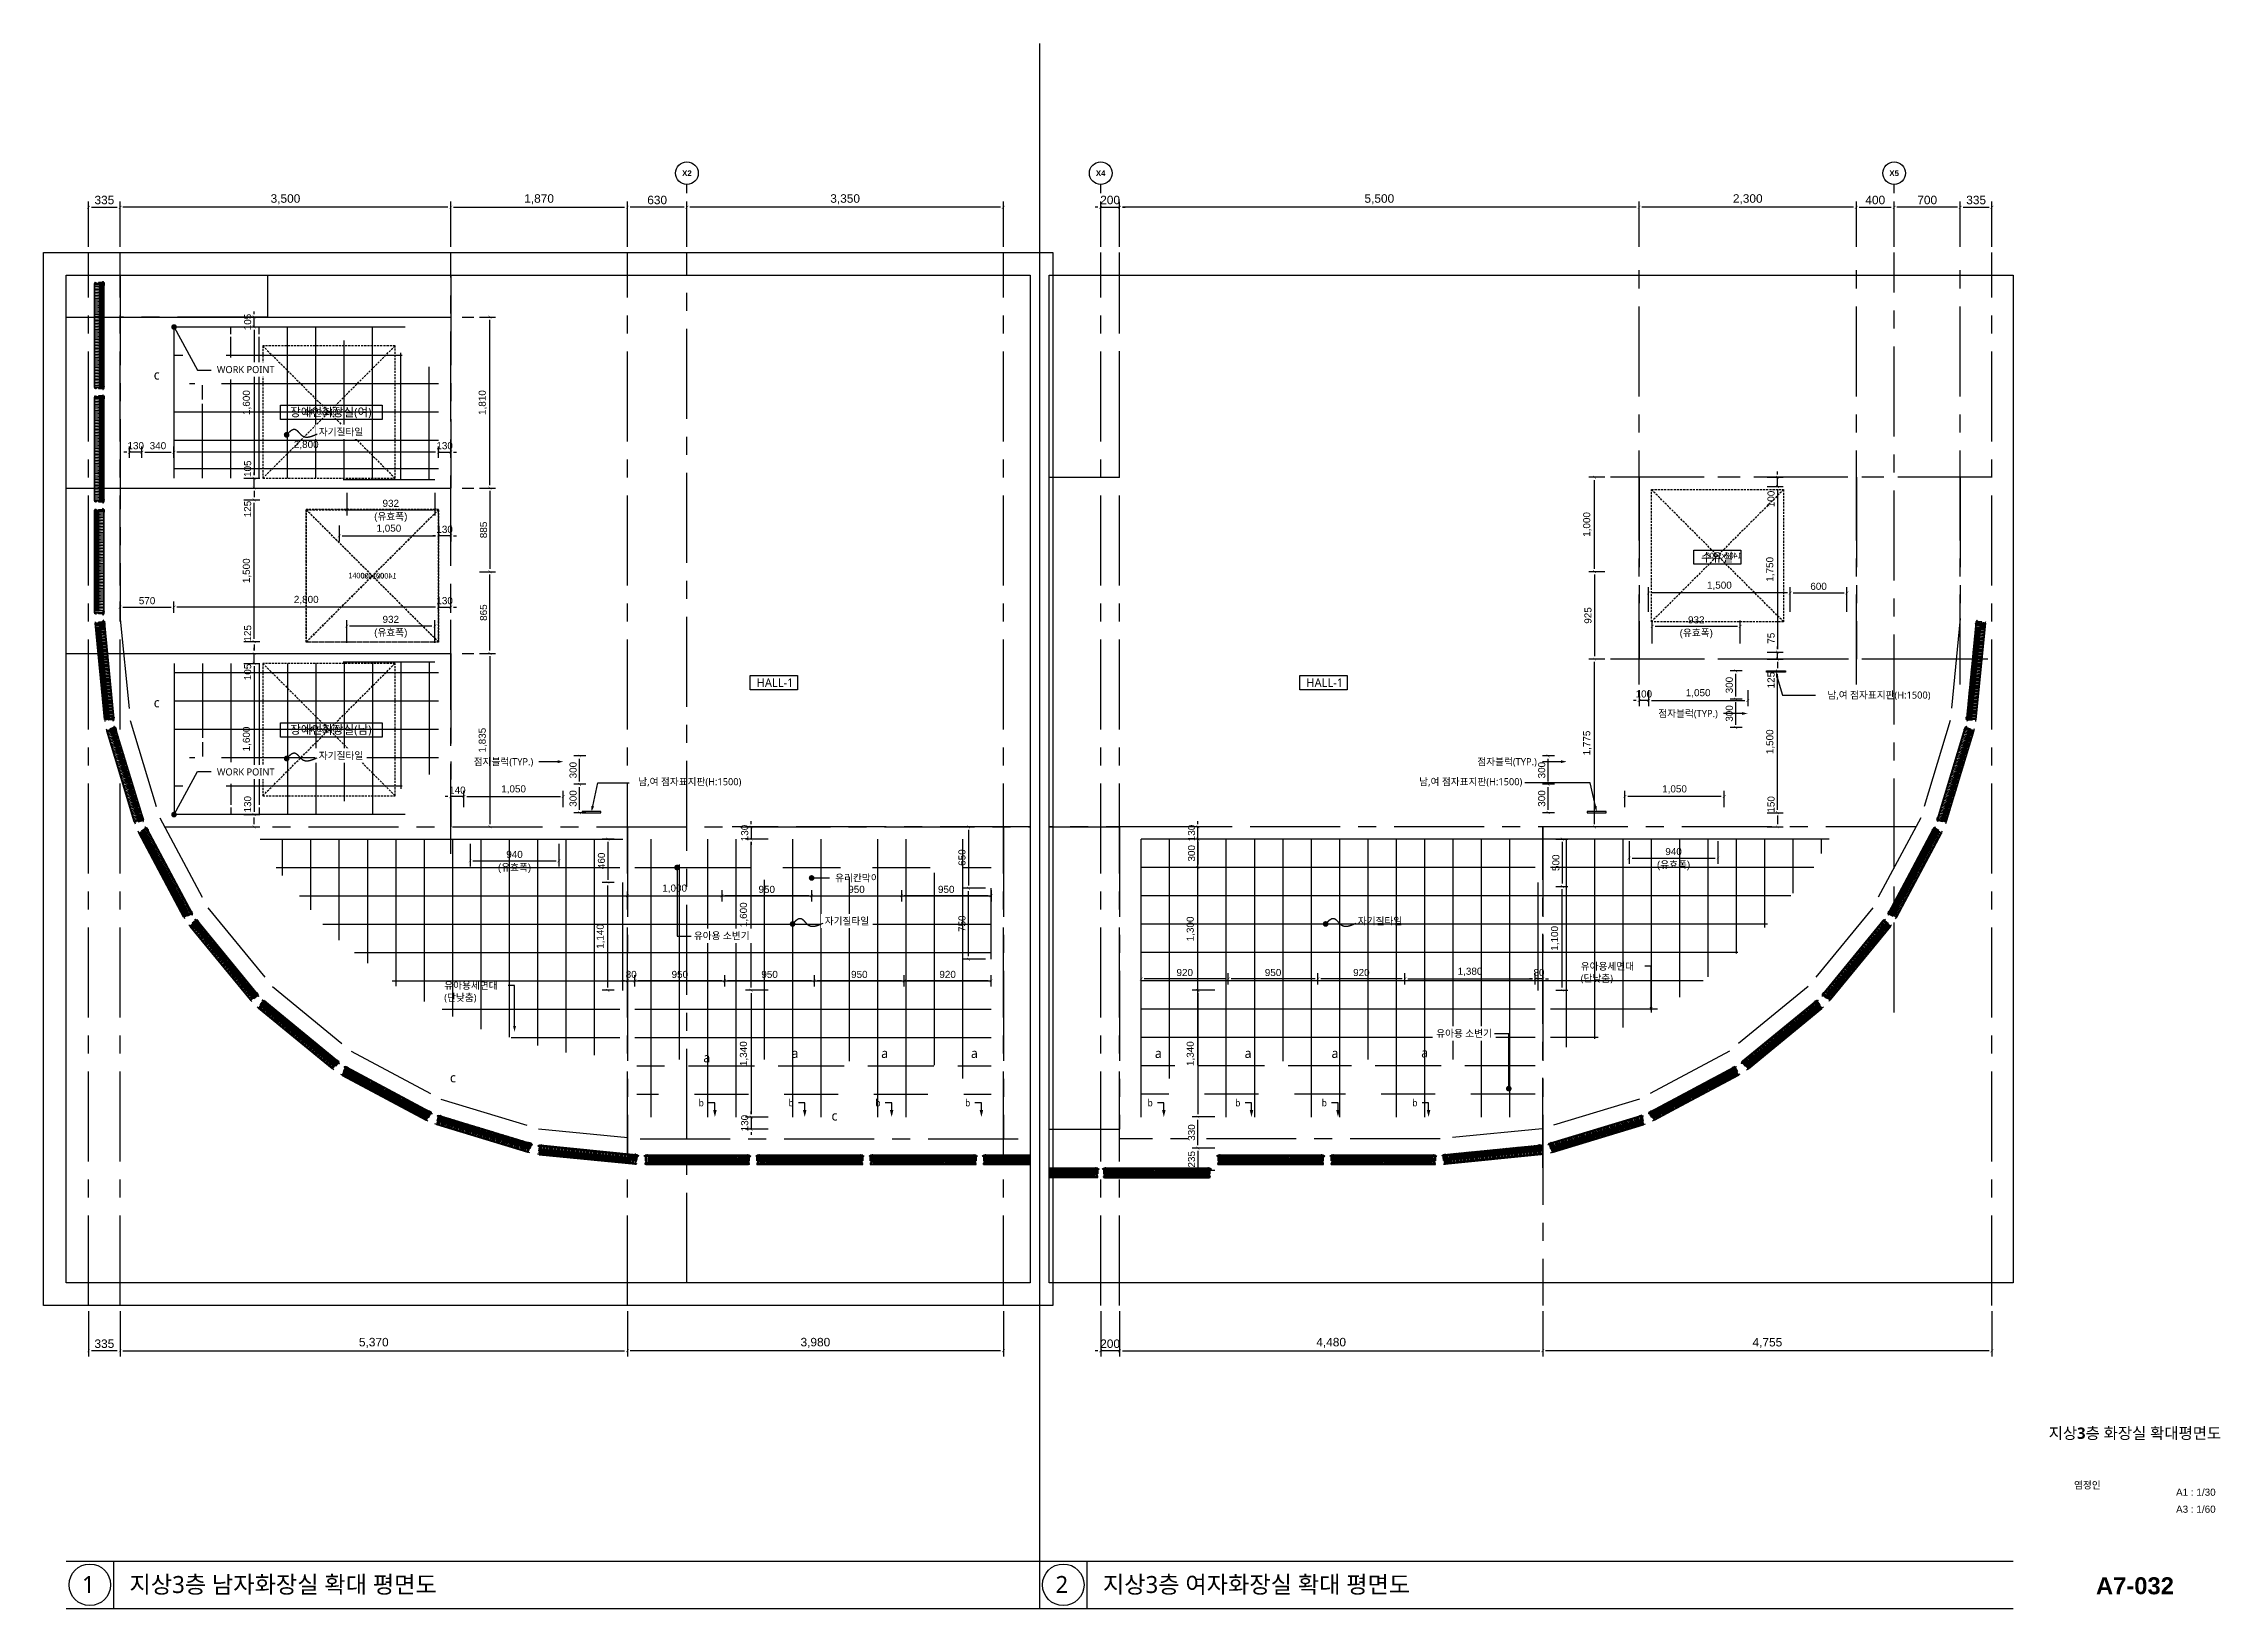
# Model space of a CAD drawing. Header units: millimetres. Extents: x 1155 to 49564, y 630 to 17190.
# Drawn here: x 1155 to 24200, y 630 to 17190 of the extents above; entities that cross this region are included whole.
import ezdxf
from ezdxf.enums import TextEntityAlignment as Align
from ezdxf.xclip import XClip

# ---------------------------------------------------------------- set-up
doc = ezdxf.new("R2010")
doc.units = ezdxf.units.MM
doc.header["$LTSCALE"] = 30
doc.header["$XCLIPFRAME"] = 0
doc.header["$PDMODE"] = 1
for name, pattern in [('!1F$0$HID1', [0.375, 0.25, -0.125]), ('A_XR_CEN$0$CENTER', [50.8, 31.75, -6.35, 6.35, -6.35]), ('CENTER', [50.8, 31.75, -6.35, 6.35, -6.35])]:
    doc.linetypes.add(name, pattern=pattern)
doc.layers.get('Defpoints').update_dxf_attribs({"color": 140})
doc.layers.add('!1F$0$A-Defpoints', color=157, linetype='Continuous', plot=False)
doc.layers.add('A-기준선', color=144, linetype='Continuous', plot=False)
for name, color, linetype in [('A_XR_CEN$0$CTR', 1, 'A_XR_CEN$0$CENTER'), ('AZ-LEAL', 7, 'Continuous'), ('AZ-LEAT', 6, 'Continuous'), ('CTR', 1, 'CENTER'), ('DIM', 7, 'Continuous'), ('DIM-1', 7, 'Continuous'), ('ELE-4', 4, 'Continuous'), ('ELE-8', 8, 'Continuous'), ('ELE6', 6, 'Continuous'), ('HAT', 254, 'Continuous'), ('INS', 8, 'Continuous'), ('RXANNOT', 4, 'Continuous'), ('RXLEADER', 1, 'Continuous'), ('SEC-8', 8, 'Continuous'), ('SEC-SCREW', 9, 'Continuous'), ('SEC-코킹', 250, 'Continuous'), ('SYM-POINT', 6, 'Continuous'), ('SYM-RM', 6, 'Continuous'), ('TAG-BUBBLE', 6, 'Continuous'), ('TAG-LEADER', 6, 'Continuous'), ('TAG-TITLE', 6, 'Continuous'), ('TXT', 3, 'Continuous'), ('타일', 9, 'Continuous')]:
    doc.layers.add(name, color=color, linetype=linetype)
doc.styles.add('!1F$0$DH-TITLE', font='HY울릉도M.TTF')
doc.styles.add('00-GRID$0$ARIAL', font='arial.ttf')
doc.styles.add('ARIAL', font='arial.ttf')
doc.styles.add('ARIAL B', font='arialbd.ttf')
doc.styles.add('THEVOO', font='malgun.ttf', dxfattribs={"width": 0.9})
doc.styles.add('맑은고딕', font='malgun.ttf')
doc.styles.add('한글', font='malgun.ttf')
doc.styles.add('한글 B', font='malgunbd.ttf')
doc.dimstyles.new('CJA-30', dxfattribs={"dimscale": 30, "dimtxt": 3, "dimasz": 1, "dimexe": 2, "dimexo": 2, "dimgap": 1, "dimtad": 1, "dimdec": 0, "dimdsep": 46, "dimlunit": 6, "dimtxsty": '00-GRID$0$ARIAL', "dimblk": '00-GRID$0$_ArchTick', "dimcen": 1, "dimclrd": 7, "dimclre": 7, "dimclrt": 3, "dimadec": 0, "dimazin": 0, "dimtfac": 1, "dimtdec": 0, "dimtix": 1, "dimtmove": 2, "dimatfit": 3, "dimldrblk": '00-GRID$0$_ArchTick', "dimfxl": 1, "dimtolj": 1, "dimarcsym": 0})
doc.dimstyles.new('CJA-30(IN)', dxfattribs={"dimscale": 30, "dimtxt": 2.5, "dimasz": 1, "dimexe": 2, "dimexo": 2, "dimgap": 1, "dimtad": 1, "dimdec": 0, "dimdsep": 46, "dimlunit": 6, "dimtxsty": '00-GRID$0$ARIAL', "dimblk": '00-GRID$0$_ArchTick', "dimcen": 1, "dimclrd": 7, "dimclre": 7, "dimclrt": 6, "dimadec": 0, "dimazin": 0, "dimtfac": 1, "dimtdec": 0, "dimtix": 1, "dimtmove": 2, "dimatfit": 3, "dimldrblk": '00-GRID$0$_ArchTick', "dimfxl": 1, "dimtolj": 1, "dimarcsym": 0})

msp = doc.modelspace()

# ---------------------------------------------------------------- texts
at = {"layer": 'AZ-LEAT', "style": 'THEVOO'}
for s, p in [('c', (2384.2, 13684.4)), ('c', (2384.2, 10215.8)), ('a', (8212.9, 6459.7, 0)), ('a', (9145.8, 6505.5)), ('a', (10095.8, 6505.5)), ('a', (11045.8, 6505.5)), ('a', (12992.9, 6505.5)), ('a', (13942.9, 6505.5)), ('a', (14862.9, 6505.5)), ('a', (15812.9, 6510.5)), ('c', (5520.3, 6247.3)), ('c', (9558.9, 5843.8))]:
    msp.add_text(s, height=100, dxfattribs=at).set_placement(p, align=Align.MIDDLE_RIGHT)
at = {"layer": 'RXANNOT', "style": '맑은고딕'}
for s, p in [('점자블럭(TYP.)', (18879.2, 10100.5, 0)), ('남,여 점자표지판(H:1500)', (21130.6, 10295.7, 0)), ('남,여 점자표지판(H:1500)', (8542.1, 9379)), ('남,여 점자표지판(H:1500)', (16809.2, 9379, 0))]:
    msp.add_text(s, height=75, dxfattribs=at).set_placement(p, align=Align.MIDDLE_RIGHT)
at = {"layer": 'SYM-RM', "color": 3, "style": '맑은고딕'}
for tag, p in [('장애인화장실(여)', (4196.4, 13286.7)), ('수유실', (18872.5, 11755, 0)), ('HALL-1', (8899.3, 10426.9)), ('HALL-1', (14718.2, 10426.9)), ('장애인화장실(남)', (4196.4, 9926.7))]:
    msp.add_attdef(tag, text='실명', height=90, dxfattribs=at).set_placement(p, align=Align.MIDDLE)
at = {"layer": 'TAG-TITLE', "color": 4}
for s, height, style, p in [('지상3층 화장실 확대평면도', 120, '한글 B', (23295, 2484.8)), ('A1 : 1/30', 75, 'ARIAL', (23940, 1860)), ('A3 : 1/60', 75, 'ARIAL', (23940, 1680)), ('A7-032', 180, 'ARIAL B', (23295, 870))]:
    msp.add_text(s, height=height, dxfattribs=dict(at, style=style)).set_placement(p, align=Align.MIDDLE_CENTER)
at = {"layer": 'TAG-TITLE', "color": 3, "style": '한글'}
msp.add_text('염정인', height=75, dxfattribs=at).set_placement((22650, 1935), align=Align.MIDDLE_LEFT)
at = {"layer": 'TXT', "style": '맑은고딕'}
for s, p in [('1', (1562.6, 793.4)), ('지상3층 남자화장실 확대 평면도', (2064.6, 793.4)), ('2', (11867.6, 793.4)), ('지상3층 여자화장실 확대 평면도', (12369.6, 793.4))]:
    msp.add_text(s, height=180, dxfattribs=at).set_placement(p)

# ---------------------------------------------------------------- blocks, each defined once
blk = doc.blocks.new('A_XR_CEN$0$CEN-2F')
at = {"layer": 'A_XR_CEN$0$CTR', "transparency": 33554687}
for p, q in [((-22700, 27030), (-26000, 27030)), ((-26000, 10100), (-26000, 27030)), ((-22700, 10100), (-22700, 27030)), ((-22700, 21450), (-26000, 21450)), ((-24925, 19480), (-24925, 21450)), ((-22700, 19480), (-26000, 19480)), ((-22700, 18705), (-26000, 18705)), ((-22700, 16450), (-26000, 16450)), ((-22700, 13300), (-26000, 13300)), ((-15500, 10300), (0, 10300)), ((-15500, 6900), (-15500, 10300)), ((-7350, 6900), (-7350, 10300)), ((-4150, 6900), (-4150, 10300)), ((0, 6900), (0, 10300)), ((-22700, 10100), (-26000, 10100)), ((-24660, 10100), (-24660, 9000)), ((-22700, 10100), (-22600, 10100)), ((-22600, 10100), (-22600, 287)), ((-24660, 9000), (-26100, 9000)), ((-15500, 6900), (0, 6900)), ((-25630, 3200), (0, 3200)), ((-16750, 3200), (-16750, -100)), ((-15500, 3200), (-15500, 0)), ((-7350, 3200), (-7350, 0)), ((-5580, 3200), (-5580, 0)), ((0, 3200), (0, 0)), ((-7350, 1075), (-5580, 1075)), ((-15500, 0), (0, 0))]:
    blk.add_line(p, q, dxfattribs=at)
for points in [[(-26000, 10100), (-26100, 10100), (-26100, 5400)], [(-26100, 5400), (-25994, 4327), (-25681, 3295), (-25173, 2345), (-24489, 1511), (-23655, 827), (-22705, 319), (-21673, 6), (-20595, -100), (-15500, -100), (-15500, 0)]]:
    blk.add_lwpolyline(points, dxfattribs=at)
blk = doc.blocks.new('A_XR_CEN$0$xr-cen')
at = {"layer": 'A_XR_CEN$0$CTR', "transparency": 33554687}
for p, q in [((40200, 2636930), (36900, 2636930)), ((36900, 2630750), (36900, 2636930)), ((40100, 2636930), (37000, 2636930)), ((40200, 2630750), (40200, 2636930)), ((40200, 2630750), (36900, 2630750)), ((47300, 2624350), (47300, 2617350)), ((47300, 2624350), (63000, 2624350)), ((55550, 2624350), (55550, 2617350)), ((63000, 2624350), (63000, 2617350)), ((55550, 2618525), (57320, 2618525)), ((57320, 2618525), (57320, 2617350)), ((47300, 2617350), (63000, 2617350)), ((40200, 2555380), (36900, 2555380)), ((36900, 2541650), (36900, 2555380)), ((40200, 2541650), (40200, 2555380)), ((40200, 2549800), (36900, 2549800)), ((37975, 2547830), (37975, 2549800)), ((43050, 2549825), (40200, 2549825)), ((43050, 2544775), (43050, 2549825)), ((40200, 2547830), (36900, 2547830)), ((40200, 2547055), (36900, 2547055)), ((40200, 2544800), (36900, 2544800)), ((43050, 2544775), (40200, 2544775)), ((40200, 2541650), (36900, 2541650)), ((36425, 2538550), (47300, 2538550)), ((47300, 2538550), (47300, 2531550)), ((47300, 2535250), (63000, 2535250)), ((57320, 2535250), (57320, 2528350)), ((60870, 2535250), (60870, 2531550)), ((63000, 2535250), (63000, 2531550)), ((47400, 2531550), (47300, 2531550)), ((47400, 2531550), (47400, 2528350)), ((47400, 2531550), (63000, 2531550)), ((55550, 2531550), (55550, 2528350)), ((62900, 2531550), (62900, 2528350)), ((55550, 2529425), (57320, 2529425)), ((47400, 2528350), (62900, 2528350)), ((40300, 2468880), (43954, 2468880)), ((40200, 2466280), (36900, 2466280)), ((36900, 2449450), (36900, 2466280)), ((40200, 2449450), (40200, 2466280)), ((40200, 2460700), (36900, 2460700)), ((37975, 2458730), (37975, 2460700)), ((40200, 2458730), (36900, 2458730)), ((40200, 2457955), (36900, 2457955)), ((40200, 2455700), (36900, 2455700)), ((40200, 2452550), (36900, 2452550)), ((40200, 2449450), (36900, 2449450)), ((38240, 2449450), (38240, 2448250)), ((38240, 2448250), (36800, 2448250)), ((47300, 2446300), (47300, 2442450)), ((47300, 2446300), (60870, 2446300)), ((60870, 2446300), (60870, 2442450)), ((63000, 2446150), (60870, 2446150)), ((63000, 2446150), (63000, 2442450)), ((47300, 2442450), (63000, 2442450)), ((47400, 2442450), (47400, 2439250)), ((55550, 2442450), (55550, 2439250)), ((57320, 2442450), (57320, 2439250)), ((62900, 2442450), (62900, 2439250)), ((55550, 2440325), (57320, 2440325)), ((47400, 2439250), (62900, 2439250)), ((54300, 2360450), (54300, 2385425)), ((40300, 2379780), (40300, 2378329)), ((40300, 2379780), (43954, 2379780)), ((40200, 2377180), (36900, 2377180)), ((36900, 2360350), (36900, 2377180)), ((40200, 2360350), (40200, 2377180)), ((40200, 2371600), (36900, 2371600)), ((37975, 2369630), (37975, 2371600)), ((40200, 2369630), (36900, 2369630)), ((40200, 2368855), (36900, 2368855)), ((40200, 2366600), (36900, 2366600)), ((40200, 2363450), (36900, 2363450)), ((40200, 2360350), (36900, 2360350)), ((38240, 2360350), (38240, 2359150)), ((47400, 2360450), (47300, 2360450)), ((47400, 2360450), (62900, 2360450)), ((47400, 2357050), (47400, 2360450)), ((55550, 2353350), (55550, 2360450)), ((58750, 2357050), (58750, 2360450)), ((62900, 2357050), (62900, 2360450)), ((38240, 2359150), (36800, 2359150)), ((47400, 2357050), (47400, 2350150)), ((55550, 2357050), (62900, 2357050)), ((62900, 2357050), (62900, 2350150)), ((47400, 2353350), (62900, 2353350)), ((55550, 2353350), (55550, 2350150)), ((57320, 2353350), (57320, 2350150)), ((55550, 2351225), (57320, 2351225)), ((47400, 2350150), (62900, 2350150)), ((40200, 2288080), (36900, 2288080)), ((36900, 2271150), (36900, 2288080)), ((40200, 2271150), (40200, 2288080)), ((46100, 2284950), (42400, 2284950)), ((42400, 2280950), (42400, 2284950)), ((46100, 2280950), (46100, 2284950)), ((40200, 2282500), (36900, 2282500)), ((37975, 2280530), (37975, 2282500)), ((46100, 2280950), (42400, 2280950)), ((40200, 2280530), (36900, 2280530)), ((40200, 2279755), (36900, 2279755)), ((40200, 2277500), (36900, 2277500)), ((40200, 2274350), (36900, 2274350)), ((40200, 2271150), (36900, 2271150)), ((38240, 2271150), (38240, 2270050)), ((40200, 2271150), (40300, 2271150)), ((40300, 2271150), (40300, 2265148)), ((47400, 2271350), (62900, 2271350)), ((47400, 2267950), (47400, 2271350)), ((55550, 2267950), (55550, 2271350)), ((58750, 2267950), (58750, 2271350)), ((62900, 2267950), (62900, 2271350)), ((38240, 2270050), (36800, 2270050)), ((47400, 2267950), (62900, 2267950)), ((41173, 2264250), (62900, 2264250)), ((46150, 2264250), (46150, 2260950)), ((47400, 2264250), (47400, 2261050)), ((55550, 2264250), (55550, 2261050)), ((57320, 2264250), (57320, 2261050)), ((62900, 2264250), (62900, 2261050)), ((55550, 2262125), (57320, 2262125)), ((47400, 2261050), (62900, 2261050)), ((46100, 2191850), (46100, 2203988)), ((40200, 2198980), (36900, 2198980)), ((36900, 2182050), (36900, 2198980)), ((40200, 2182050), (40200, 2198980)), ((46100, 2195850), (42400, 2195850)), ((42400, 2191850), (42400, 2195850)), ((46100, 2191850), (46100, 2195850)), ((40200, 2193400), (36900, 2193400)), ((37975, 2191430), (37975, 2193400)), ((46100, 2191850), (42400, 2191850)), ((63000, 2191850), (46100, 2191850)), ((52200, 2182250), (52200, 2191850)), ((63000, 2182250), (63000, 2191850)), ((40200, 2191430), (36900, 2191430)), ((40200, 2190655), (36900, 2190655)), ((40200, 2188400), (36900, 2188400)), ((40200, 2185250), (36900, 2185250)), ((47400, 2182250), (62900, 2182250)), ((47400, 2178850), (47400, 2182250)), ((55550, 2178850), (55550, 2182250)), ((58750, 2178850), (58750, 2182250)), ((62900, 2178850), (62900, 2182250)), ((62900, 2182250), (63000, 2182250)), ((40200, 2182050), (36900, 2182050)), ((38370, 2182050), (38370, 2180950)), ((40200, 2182050), (40300, 2182050)), ((40300, 2182050), (40300, 2175800)), ((38370, 2180950), (36800, 2180950)), ((47400, 2178850), (47400, 2171950)), ((47400, 2178850), (62900, 2178850)), ((62900, 2178850), (62900, 2171950)), ((39452, 2175800), (42600, 2175800)), ((42600, 2175150), (62900, 2175150)), ((46150, 2175150), (46150, 2171850)), ((55550, 2175150), (55550, 2171950)), ((57320, 2175150), (57320, 2171950)), ((55550, 2173025), (57320, 2173025)), ((47400, 2171950), (62900, 2171950)), ((40200, 2109880), (36900, 2109880)), ((36900, 2092950), (36900, 2109880)), ((40200, 2092950), (40200, 2109880)), ((46100, 2106750), (40200, 2106750)), ((42400, 2102750), (42400, 2106750)), ((46100, 2102750), (46100, 2106750)), ((40200, 2104300), (36900, 2104300)), ((37975, 2102330), (37975, 2104300)), ((46100, 2102750), (42400, 2102750)), ((40200, 2102330), (36900, 2102330)), ((40200, 2101555), (36900, 2101555)), ((40200, 2099300), (36900, 2099300)), ((40200, 2096150), (36900, 2096150)), ((47400, 2093150), (62900, 2093150)), ((47400, 2089750), (47400, 2093150)), ((55550, 2089750), (55550, 2093150)), ((58750, 2089750), (58750, 2093150)), ((62900, 2089750), (62900, 2093150)), ((40200, 2092950), (36900, 2092950)), ((38370, 2092950), (38370, 2091850)), ((40200, 2092950), (40300, 2092950)), ((40300, 2092950), (40300, 2084767)), ((38370, 2091850), (36800, 2091850)), ((47400, 2089750), (62900, 2089750)), ((37371, 2087150), (40300, 2087150)), ((40300, 2086050), (62900, 2086050)), ((46150, 2086050), (46150, 2082750)), ((47400, 2086050), (47400, 2082850)), ((55550, 2086050), (55550, 2082850)), ((57320, 2086050), (57320, 2082850)), ((62900, 2086050), (62900, 2082850)), ((55550, 2083925), (57320, 2083925)), ((47400, 2082850), (62900, 2082850)), ((46100, 2020880), (40200, 2020880)), ((40200, 2020780), (40200, 2020880)), ((42400, 2010550), (42400, 2020880)), ((46100, 2010550), (46100, 2020880)), ((40200, 2020780), (36900, 2020780)), ((36900, 2003850), (36900, 2020780)), ((40200, 2003850), (40200, 2020780)), ((40200, 2015200), (36900, 2015200)), ((37975, 2013230), (37975, 2015200)), ((40200, 2013230), (36900, 2013230)), ((40200, 2012455), (36900, 2012455)), ((46100, 2010550), (42400, 2010550)), ((40200, 2010200), (36900, 2010200)), ((40200, 2007050), (36900, 2007050)), ((47400, 2004050), (62900, 2004050)), ((47400, 2000650), (47400, 2004050)), ((55550, 2000650), (55550, 2004050)), ((58750, 2000650), (58750, 2004050)), ((62900, 2000650), (62900, 2004050)), ((40200, 2003850), (36900, 2003850)), ((38370, 2003850), (38370, 2002750)), ((40200, 2003850), (40300, 2003850)), ((40300, 2003850), (40300, 1996950)), ((38370, 2002750), (36800, 2002750)), ((47400, 2000650), (62900, 2000650)), ((37845, 1996950), (62900, 1996950)), ((41000, 1996950), (41000, 1993806)), ((46150, 1996950), (46150, 1993650)), ((47400, 1996950), (47400, 1993750)), ((55550, 1996950), (55550, 1993750)), ((57320, 1996950), (57320, 1993750)), ((62900, 1996950), (62900, 1993750)), ((55550, 1994825), (57320, 1994825)), ((47400, 1993750), (62900, 1993750)), ((46100, 1931780), (40200, 1931780)), ((40200, 1931680), (40200, 1931780)), ((42400, 1921450), (42400, 1931780)), ((46100, 1921450), (46100, 1931780)), ((46100, 1921450), (42400, 1921450)), ((46100, 1842680), (40200, 1842680)), ((40200, 1842580), (40200, 1842680)), ((42400, 1832350), (42400, 1842680)), ((46100, 1832350), (46100, 1842680)), ((46100, 1832350), (42400, 1832350)), ((46100, 1753580), (40200, 1753580)), ((40200, 1753480), (40200, 1753580)), ((42400, 1743250), (42400, 1753580)), ((46100, 1743250), (46100, 1753580)), ((46100, 1743250), (42400, 1743250)), ((43000, 1733350), (43000, 1743250)), ((47400, 1733350), (43000, 1733350)), ((46100, 1664480), (40200, 1664480)), ((40200, 1664380), (40200, 1664480)), ((42400, 1654150), (42400, 1664480)), ((46100, 1654150), (46100, 1664480)), ((46100, 1654150), (42400, 1654150)), ((43000, 1644250), (43000, 1654150)), ((47400, 1644250), (43000, 1644250)), ((46100, 1575380), (42400, 1575380)), ((42400, 1565050), (42400, 1575380)), ((46100, 1565050), (46100, 1575380)), ((46100, 1565050), (42400, 1565050)), ((43000, 1555150), (43000, 1565050)), ((47400, 1555150), (43000, 1555150)), ((46100, 1486280), (42400, 1486280)), ((42400, 1475950), (42400, 1486280)), ((46100, 1475950), (46100, 1486280)), ((46100, 1475950), (42400, 1475950)), ((43000, 1466050), (43000, 1475950)), ((47400, 1466050), (43000, 1466050)), ((46100, 1397180), (42400, 1397180)), ((42400, 1386850), (42400, 1397180)), ((46100, 1386850), (46100, 1397180)), ((46100, 1386850), (42400, 1386850)), ((43000, 1376950), (43000, 1386850)), ((47400, 1376950), (43000, 1376950)), ((46100, 1308080), (42400, 1308080)), ((42400, 1297750), (42400, 1308080)), ((46100, 1297750), (46100, 1308080)), ((46100, 1297750), (42400, 1297750)), ((43000, 1287850), (43000, 1297750)), ((47400, 1287850), (43000, 1287850)), ((46100, 1218980), (42400, 1218980)), ((42400, 1208650), (42400, 1218980)), ((46100, 1208650), (46100, 1218980)), ((46100, 1208650), (42400, 1208650)), ((43000, 1198750), (43000, 1208650)), ((47400, 1198750), (43000, 1198750)), ((46100, 1129880), (42400, 1129880)), ((42400, 1119550), (42400, 1129880)), ((46100, 1119550), (46100, 1129880)), ((46100, 1119550), (42400, 1119550)), ((43000, 1119550), (43000, 1109650)), ((47400, 1109650), (43000, 1109650)), ((40200, 951580), (36900, 951580)), ((36900, 934650), (36900, 951580)), ((40200, 934650), (40200, 951580)), ((40200, 946000), (36900, 946000)), ((37975, 944030), (37975, 946000)), ((40200, 944030), (36900, 944030)), ((40200, 943255), (36900, 943255)), ((40200, 941000), (36900, 941000)), ((40200, 937850), (36900, 937850)), ((47400, 934850), (62900, 934850)), ((47400, 931450), (47400, 934850)), ((55550, 931450), (55550, 934850)), ((58750, 931450), (58750, 934850)), ((62900, 931450), (62900, 934850)), ((40200, 934650), (36900, 934650)), ((38360, 934650), (38360, 933145)), ((38360, 933145), (36800, 933145)), ((47400, 931450), (62900, 931450)), ((46150, 927750), (62900, 927750)), ((46150, 927750), (46150, 924450)), ((47400, 927750), (47400, 924550)), ((55550, 927750), (55550, 924550)), ((57320, 927750), (57320, 924550)), ((62900, 927750), (62900, 924550)), ((55550, 925625), (57320, 925625)), ((47400, 924550), (62900, 924550)), ((47300, 847850), (47300, 863950)), ((40200, 862480), (36900, 862480)), ((36900, 845550), (36900, 862480)), ((40200, 845550), (40200, 862480)), ((40200, 856900), (36900, 856900)), ((37975, 854930), (37975, 856900)), ((40200, 854930), (36900, 854930)), ((40200, 854155), (36900, 854155)), ((40200, 851900), (36900, 851900)), ((40200, 848750), (36900, 848750)), ((40200, 845550), (36900, 845550)), ((38360, 845550), (38360, 844045)), ((40200, 845550), (40300, 845550)), ((40300, 845550), (40300, 842235)), ((47400, 845750), (62900, 845750)), ((47400, 842350), (47400, 845750)), ((55550, 842350), (55550, 845750)), ((58750, 842350), (58750, 845750)), ((62900, 842350), (62900, 845750)), ((38360, 844045), (36800, 844045)), ((36800, 844045), (40300, 844045)), ((47400, 842350), (62900, 842350)), ((68400, 842350), (68400, 840425)), ((72135, 842350), (68400, 842350)), ((70700, 842350), (70700, 840425)), ((36800, 842235), (40300, 842235)), ((36836, 840485), (40300, 840485)), ((40300, 840485), (40300, 838650)), ((71758, 840425), (68400, 840425)), ((37270, 838650), (62900, 838650)), ((71330, 838650), (43279, 838650)), ((46150, 838650), (46150, 835350)), ((47400, 838650), (47400, 835450)), ((55550, 838650), (55550, 835450)), ((57320, 838650), (57320, 835450)), ((62900, 838650), (62900, 835450)), ((55550, 836525), (57320, 836525)), ((47400, 835450), (62900, 835450)), ((47300, 758910), (47300, 781585)), ((47300, 775750, 0), (55800, 775750, 0)), ((55800, 758910, 0), (55800, 775750)), ((40200, 773380), (36900, 773380)), ((36900, 756450), (36900, 773380)), ((40200, 756450), (40200, 773380)), ((40200, 767800), (36900, 767800)), ((37975, 765830), (37975, 767800)), ((40200, 765830), (36900, 765830)), ((40200, 765055), (36900, 765055)), ((55800, 764850), (72135, 764850)), ((40200, 762800), (36900, 762800)), ((40200, 759650), (36900, 759650)), ((47300, 758910), (55800, 758910, 0)), ((47400, 756650), (62900, 756650)), ((47400, 753250), (47400, 756650)), ((55550, 753250), (55550, 756650)), ((58750, 753250), (58750, 756650)), ((62900, 753250), (62900, 756650)), ((40200, 756450), (36900, 756450)), ((38360, 756450), (38360, 755350)), ((40200, 756450), (40300, 756450)), ((40300, 756450), (40300, 751350)), ((38360, 755350), (36800, 755350)), ((47400, 753250), (62900, 753250)), ((36840, 751350), (40300, 751350)), ((38400, 751350), (38400, 749550)), ((37259, 749550), (62900, 749550)), ((39000, 749550), (39000, 747378)), ((46150, 749550), (46150, 746250)), ((47400, 749550), (47400, 746350)), ((55550, 749550), (55550, 746350)), ((57320, 749550), (57320, 746350)), ((62900, 749550), (62900, 746350)), ((55550, 747425), (57320, 747425)), ((47400, 746350), (62900, 746350)), ((40300, 600880), (37700, 600880)), ((37700, 595180), (37700, 600880)), ((40300, 598080), (37700, 598080)), ((40200, 595180), (36900, 595180)), ((36900, 578250), (36900, 595180)), ((40200, 578250), (40200, 595180)), ((40200, 589600), (36900, 589600)), ((37975, 587630), (37975, 589600)), ((40200, 587630), (36900, 587630)), ((40200, 586855), (36900, 586855)), ((40200, 584600), (36900, 584600)), ((34200, 583350), (34200, 579230)), ((40200, 581450), (36900, 581450)), ((47400, 578450), (62900, 578450)), ((47400, 575050), (47400, 578450)), ((55550, 575050), (55550, 578450)), ((58750, 575050), (58750, 578450)), ((62900, 575050), (62900, 578450)), ((40200, 578250), (36900, 578250)), ((38065, 576225), (38065, 578245)), ((40200, 578250), (40325, 578250)), ((40325, 576225), (40325, 578250)), ((36800, 576225), (40325, 576225)), ((38040, 574275), (38040, 576225)), ((47400, 575050), (62900, 575050)), ((34200, 574830), (34200, 569630)), ((42110, 574275), (36800, 574275)), ((39620, 574275), (39620, 572375)), ((42110, 574275), (42110, 568069)), ((42110, 572375), (36937, 572375)), ((47400, 571350), (47400, 568150)), ((47400, 571350), (62900, 571350)), ((55550, 571350), (55550, 568150)), ((57320, 571350), (57320, 568150)), ((62900, 571350), (62900, 568150)), ((55550, 569225), (57320, 569225)), ((47400, 568150), (62900, 568150)), ((34200, 564650), (34200, 551600)), ((34200, 558400), (36400, 558400)), ((36400, 551600), (34200, 551600)), ((37800, 511780), (37800, 518650)), ((43900, 512850), (43900, 518650)), ((54500, 518650), (54500, 504350)), ((71100, 518650), (76500, 513250)), ((43900, 512850), (40300, 512850)), ((42400, 504350), (42400, 512850)), ((37700, 506080), (37700, 511780)), ((54500, 508350), (42400, 508350)), ((45950, 504350), (45950, 508350)), ((48800, 504350), (48800, 508350)), ((51650, 504350), (51650, 508350)), ((40200, 506080), (36900, 506080)), ((36900, 489150), (36900, 506080)), ((40200, 492350), (40200, 506080)), ((54500, 504350), (42400, 504350)), ((40200, 500500), (36900, 500500)), ((37975, 498530), (37975, 500500)), ((40200, 498530), (36900, 498530)), ((40200, 497755), (36900, 497755)), ((40200, 495850), (43415, 495850)), ((40200, 495500), (36900, 495500)), ((40200, 492350), (36900, 492350)), ((38085, 484249), (41310, 491811)), ((48323, 489339), (62900, 489339)), ((52450, 485950), (52450, 489339)), ((55550, 485950), (55550, 489339)), ((58750, 485950), (58750, 489339)), ((62900, 485950), (62900, 489339)), ((40175, 489150), (36900, 489150)), ((44846, 481366), (47903, 488535)), ((70700, 488210), (76500, 488210)), ((70700, 484550), (70700, 488210)), ((39706, 488050), (36850, 488050)), ((46801, 485950), (62900, 485950)), ((70700, 484550), (76500, 484550)), ((74000, 482250), (74000, 484550)), ((45223, 482250), (62900, 482250)), ((47400, 482250), (47400, 479050)), ((52450, 482250), (52450, 479050)), ((55550, 482250), (55550, 479050)), ((57320, 482250), (57320, 479050)), ((62900, 482250), (62900, 479050)), ((65600, 482250), (76500, 482250)), ((65600, 482250), (65600, 469775)), ((70700, 478600), (70700, 482250)), ((55550, 480125), (57320, 480125)), ((47400, 479050), (62900, 479050)), ((65600, 478600), (76500, 478600)), ((71800, 478600), (71800, 469775)), ((52503, 478100), (52503, 464030)), ((65600, 473600), (76500, 473600)), ((52503, 469775), (76500, 469775)), ((59950, 462200), (59950, 469775)), ((37800, 422680), (37800, 429550)), ((43200, 429550), (43200, 423750)), ((54500, 429550), (54500, 423750)), ((71100, 429550), (76500, 424150)), ((54500, 423750), (40300, 423750)), ((37700, 416980), (37700, 422680)), ((40200, 416980), (36900, 416980)), ((36900, 400050), (36900, 416980)), ((40200, 400045), (40200, 416980)), ((54500, 416050), (40200, 416050)), ((40200, 411950), (44800, 411950)), ((43200, 411950), (43200, 405864)), ((40200, 411400), (36900, 411400)), ((37975, 409430), (37975, 411400)), ((40200, 409430), (36900, 409430)), ((40200, 408655), (36900, 408655)), ((40200, 406750), (43200, 406750)), ((40200, 406400), (36900, 406400)), ((40200, 403250), (36900, 403250)), ((38081, 395141), (41310, 402711)), ((48330, 400250), (62900, 400250)), ((49680, 393150), (49680, 400250)), ((52450, 396850), (52450, 400250)), ((52450, 396850), (52450, 400250)), ((52450, 396850), (52450, 400250)), ((55550, 396850), (55550, 400250)), ((58750, 396850), (58750, 400250)), ((58750, 393150), (58750, 400250)), ((62900, 396850), (62900, 400250)), ((40200, 400050), (36900, 400050)), ((44846, 392266), (47903, 399435)), ((39733, 398950), (36850, 398950)), ((47726, 399020), (49680, 399020)), ((49680, 396850), (62900, 396850)), ((61050, 396850), (61050, 393150)), ((45223, 393150), (62900, 393150)), ((47400, 393150), (47400, 389950)), ((52450, 393150), (52450, 389950)), ((55550, 393150), (55550, 389950)), ((57320, 393150), (57320, 389950)), ((62900, 393150), (62900, 389950)), ((55550, 391025), (57320, 391025)), ((47400, 389950), (62900, 389950)), ((37800, 333580), (37800, 340450)), ((43200, 340450), (43200, 334650)), ((71100, 340450), (76500, 335050)), ((43200, 334650), (40300, 334650)), ((37700, 327873), (37700, 333580)), ((40200, 327830), (36900, 327880)), ((36900, 310950), (36900, 327880)), ((40200, 314150), (40200, 327830)), ((43200, 327250), (40200, 327250)), ((40200, 322300), (36900, 322300)), ((37975, 320330), (37975, 322300)), ((40200, 322300), (43200, 322300)), ((43200, 322300), (43200, 318043)), ((52550, 322150), (52550, 311150)), ((62600, 322150), (52550, 322150)), ((57000, 322150), (57000, 311150)), ((40200, 320330), (36900, 320330)), ((40200, 319555), (36900, 319555)), ((38081, 306041), (43200, 318043)), ((40200, 317650), (43032, 317650)), ((40200, 317300), (36900, 317300)), ((44842, 303158), (50338, 316044)), ((40200, 314150), (36900, 314150)), ((48251, 311150), (62900, 311150)), ((49680, 304050), (49680, 311150)), ((52450, 307750), (52450, 311150)), ((52450, 307750), (52450, 311150)), ((52450, 307750), (52450, 311150)), ((55550, 307750), (55550, 311150)), ((58750, 304050), (58750, 311150)), ((62900, 307750), (62900, 311150)), ((40175, 310950), (36900, 310950)), ((39706, 309850), (36850, 309850)), ((47726, 309920), (49680, 309920)), ((49680, 307750), (62900, 307750)), ((61050, 307750), (61050, 304050)), ((45223, 304050), (62900, 304050)), ((47400, 304050), (47400, 300850)), ((52450, 304050), (52450, 300850)), ((55550, 304050), (55550, 300850)), ((57320, 304050), (57320, 300850)), ((62900, 304050), (62900, 300850)), ((55550, 301925), (57320, 301925)), ((47400, 300850), (62900, 300850)), ((37800, 251350), (37800, 244480)), ((43200, 251350), (43200, 245550)), ((71100, 251350), (76500, 245950)), ((43200, 245550), (40300, 245550)), ((43200, 245550), (43200, 245550)), ((37700, 238780), (37700, 244480)), ((40200, 238780), (36900, 238780)), ((36900, 221850), (36900, 238780)), ((40200, 225050), (40200, 238780)), ((43200, 238150), (40200, 238150)), ((40200, 233200), (36900, 233200)), ((37975, 231230), (37975, 233200)), ((40200, 233200), (43200, 233200)), ((43200, 233200), (43200, 228943)), ((52550, 233050), (52550, 221850)), ((62600, 233050), (52550, 233050)), ((57000, 233050), (57000, 221850)), ((40200, 231230), (36900, 231230)), ((40200, 230455), (36900, 230455)), ((38081, 216941), (43200, 228943)), ((40200, 228550), (43032, 228550)), ((40200, 228200), (36900, 228200)), ((44846, 214066), (50338, 226944)), ((40200, 225050), (36900, 225050)), ((48251, 222050), (62900, 222050)), ((49680, 214950), (49680, 222050)), ((52450, 218650), (52450, 222050)), ((52450, 218650), (52450, 222050)), ((55550, 218650), (55550, 222050)), ((58750, 218650), (58750, 222050)), ((62900, 218650), (62900, 222050)), ((40175, 221850), (36900, 221850)), ((47726, 220820), (49680, 220820)), ((39706, 220750), (36850, 220750)), ((49680, 218650), (62900, 218650)), ((58750, 218650), (58750, 214950)), ((61050, 218650), (61050, 214950)), ((45223, 214950), (62900, 214950)), ((47400, 214950), (47400, 211750)), ((52450, 214950), (52450, 211750)), ((55550, 214950), (55550, 211750)), ((57320, 214950), (57320, 211750)), ((62900, 214950), (62900, 211750)), ((55550, 212825), (57320, 212825)), ((47400, 211750), (62900, 211750)), ((37800, 162250), (37800, 155380)), ((43200, 162250), (43200, 149050)), ((71100, 162250), (76500, 156850)), ((43200, 156450), (40300, 156450)), ((37700, 149680), (37700, 155380)), ((40200, 149680), (36900, 149680)), ((36900, 132750), (36900, 149680)), ((40200, 135950), (40200, 149680)), ((43200, 149050), (40200, 149050)), ((40200, 144100), (36900, 144100)), ((37975, 142130), (37975, 144100)), ((40200, 144100), (43200, 144100)), ((43200, 144100), (43200, 139843)), ((52550, 143950), (52550, 132950)), ((58300, 143950), (52550, 143950)), ((58300, 143950), (58300, 132950)), ((40200, 142130), (36900, 142130)), ((40200, 141355), (36900, 141355)), ((38081, 127841), (43773, 141187)), ((40200, 139450), (43032, 139450)), ((40200, 139100), (36900, 139100)), ((44842, 124958), (50338, 137844)), ((40200, 135950), (36900, 135950)), ((40175, 132750), (36900, 132750)), ((48251, 132950), (62900, 132950)), ((49680, 125850), (49680, 132950)), ((52450, 129550), (52450, 132950)), ((52450, 129550), (52450, 132950)), ((55550, 129550), (55550, 132950)), ((58750, 129550), (58750, 132950)), ((62900, 129550), (62900, 132950)), ((39706, 131650), (36850, 131650)), ((47726, 131720), (49680, 131720)), ((49680, 129550), (62900, 129550)), ((58750, 129550), (58750, 125850)), ((61050, 129550), (61050, 125850)), ((45223, 125850), (62900, 125850)), ((47400, 125850), (47400, 122650)), ((52450, 125850), (52450, 122650)), ((55550, 125850), (55550, 122650)), ((57320, 125850), (57320, 122650)), ((62900, 125850), (62900, 122650)), ((55550, 123725), (57320, 123725)), ((47400, 122650), (62900, 122650)), ((42400, 73150), (42400, 67350)), ((47100, 47550), (47100, 73150)), ((71100, 73150), (76500, 67750)), ((43200, 60680), (40300, 60680)), ((40200, 60580), (36900, 60580)), ((36900, 43650), (36900, 60580)), ((40200, 43650), (40200, 60580)), ((40200, 55000), (36900, 55000)), ((37975, 53030), (37975, 55000)), ((40200, 53030), (36900, 53030)), ((40200, 52255), (36900, 52255)), ((40200, 50000), (36900, 50000)), ((66700, 39050), (66700, 47550)), ((40200, 46850), (36900, 46850)), ((47400, 43850), (62900, 43850)), ((47400, 40450), (47400, 43850)), ((49680, 40450), (49680, 43850)), ((52450, 40450), (52450, 43850)), ((55550, 40450), (55550, 43850)), ((58750, 40450), (58750, 43850)), ((62900, 40450), (62900, 43850)), ((40300, 43650), (36900, 43650)), ((40300, 42550), (40300, 43650)), ((40300, 42550), (36900, 42550)), ((47400, 42620), (49680, 42620)), ((47400, 40450), (62900, 40450)), ((66700, 33450), (66700, 39050)), ((66700, 39050), (76500, 39050)), ((47400, 36750), (47400, 33550)), ((47400, 36750), (62900, 36750)), ((52450, 36750), (52450, 33550)), ((55550, 36750), (55550, 33550)), ((57320, 36750), (57320, 33550)), ((62900, 36750), (62900, 33550)), ((55550, 34625), (57320, 34625)), ((47400, 33550), (62900, 33550))]:
    blk.add_line(p, q, dxfattribs=at)
blk.add_lwpolyline([(36800, 2636930), (40300, 2636930), (40300, 2644580), (36800, 2644580)], close=True, dxfattribs=at)
for points in [[(43954, 2468880), (44917, 2468996), (46226, 2469264), (47535, 2469646), (48843, 2470151), (50152, 2470794), (51461, 2471592), (52771, 2472576), (53281, 2473050), (54300, 2473050)], [(40200, 2466280), (40300, 2466280), (40300, 2468880), (36800, 2468880)], [(36800, 2466280), (36800, 2468880)], [(36900, 2466280), (36800, 2466280)], [(36900, 2449450), (36800, 2449450), (36800, 2448250)], [(43954, 2379780), (44917, 2379896), (46226, 2380164), (47535, 2380546), (48843, 2381051), (50152, 2381694), (51461, 2382492), (52771, 2383476), (53281, 2383950), (54300, 2383950)], [(40200, 2377180), (40300, 2377180), (40300, 2379780), (36800, 2379780)], [(36800, 2377180), (36800, 2379780)], [(36900, 2377180), (36800, 2377180)], [(47300, 2360450), (47300, 2361350), (40200, 2361350)], [(36900, 2360350), (36800, 2360350), (36800, 2356755)], [(36800, 2356755), (37637, 2356554), (38527, 2356229), (39448, 2355765), (40348, 2355161), (41180, 2354430), (41911, 2353598), (42515, 2352698), (42979, 2351777), (43304, 2350887), (43505, 2350050)], [(47400, 2350150), (47400, 2350050), (43505, 2350050)], [(36900, 2271150), (36800, 2271150), (36800, 2267024)], [(62900, 2264250), (63000, 2264250), (63000, 2267950), (62900, 2267950)], [(36800, 2267024), (37128, 2266945), (38018, 2266620), (38939, 2266156), (39839, 2265552), (40672, 2264822), (41402, 2263989), (42006, 2263089), (42470, 2262168), (42795, 2261278), (42874, 2260950)], [(47400, 2261050), (47400, 2260950), (42874, 2260950)], [(36900, 2182050), (36800, 2182050), (36800, 2177355)], [(36800, 2177355), (36811, 2177240), (37490, 2176992), (38411, 2176528), (39311, 2175924), (40143, 2175193), (40874, 2174361), (41478, 2173461), (41942, 2172540), (42190, 2171861), (42305, 2171850)], [(47400, 2171950), (47400, 2171850), (42305, 2171850)], [(36900, 2092950), (36800, 2092950), (36800, 2088250)], [(47400, 2082850), (47400, 2082750), (44197, 2082750)], [(36900, 2003850), (36800, 2003850), (36800, 1999150)], [(47400, 1993750), (47400, 1993650), (44197, 1993650)], [(40200, 1575280), (40200, 1575380), (42400, 1575380)], [(40200, 1486180), (40200, 1486280), (42400, 1486280)], [(40200, 1397080), (40200, 1397180), (42400, 1397180)], [(40200, 1307980), (40200, 1308080), (42400, 1308080)], [(40200, 1218880), (40200, 1218980), (42400, 1218980)], [(40200, 1129780), (40200, 1129880), (42400, 1129880)], [(62900, 1023950), (62900, 1024050), (64150, 1024050), (64150, 1020550), (62900, 1020550)], [(47400, 934850), (47300, 934850), (47300, 959785)], [(40200, 951580), (40300, 951580), (40300, 959411)], [(36900, 934650), (36800, 934650), (36800, 929950)], [(40200, 934650), (40300, 934650), (40300, 924827)], [(36800, 929950), (36906, 928877), (37219, 927845), (37727, 926895), (38411, 926061), (39245, 925377), (40195, 924869), (41227, 924556), (42305, 924450), (47400, 924450), (47400, 924550)], [(36900, 845550), (36800, 845550), (36800, 840850)], [(71800, 842350), (71800, 840855), (71694, 839777), (71381, 838745), (70873, 837795), (70189, 836961), (69355, 836277), (68405, 835769), (67373, 835456), (66295, 835350), (62900, 835350), (62900, 835450)], [(36800, 840850), (36906, 839777), (37219, 838745), (37727, 837795), (38411, 836961), (39245, 836277), (40195, 835769), (41227, 835456), (42305, 835350), (47400, 835350), (47400, 835450)], [(36900, 756450), (36800, 756450), (36800, 751750)], [(36800, 751750), (36906, 750677), (37219, 749645), (37727, 748695), (38411, 747861), (39245, 747177), (40195, 746669), (41227, 746356), (42305, 746250), (47400, 746250), (47400, 746350)], [(40200, 595180), (40300, 595180), (40300, 600880)], [(36900, 583350), (34200, 583350)], [(36900, 580030), (34200, 580030)], [(36900, 579230), (34200, 579230)], [(36900, 578250), (36800, 578250), (36800, 573550)], [(36800, 574830), (34200, 574830)], [(36800, 573550), (36906, 572477), (37219, 571445), (37727, 570495), (38411, 569661), (39245, 568977), (40195, 568469), (41227, 568156), (42110, 568069)], [(38449, 569630), (34200, 569630)], [(36400, 551600), (36400, 564650), (34200, 564650)], [(36400, 561525), (34200, 561525)], [(40200, 506080), (40300, 506080), (40300, 512850)], [(54500, 512850), (54450, 512850)], [(40300, 511780), (33900, 511780)], [(36900, 505930), (36900, 506030), (33900, 506030)], [(36900, 502280), (33900, 502280)], [(36900, 498530), (33900, 498530)], [(36900, 494250), (33900, 494250)], [(36900, 490930), (33900, 490930)], [(36900, 489150), (36850, 489150), (36850, 462200)], [(36850, 485730), (33900, 485730)], [(36850, 480530), (33900, 480530)], [(47400, 479050), (47400, 478950), (44222, 478950)], [(62900, 479050), (63000, 479050), (63000, 469775)], [(36850, 475700), (33900, 475700)], [(36850, 472425), (33900, 472425)], [(36850, 469000), (33900, 469000)], [(40200, 416980), (40300, 416980), (40300, 423750)], [(43200, 416050), (43200, 423750), (43200, 423750)], [(45900, 416050), (45900, 423750), (45850, 423750)], [(54500, 423750), (54450, 423750)], [(40300, 422680), (33900, 422680)], [(36900, 416830), (36900, 416930), (33900, 416930)], [(54500, 411324), (54500, 416050)], [(36900, 413180), (33900, 413180)], [(36900, 409430), (33900, 409430)], [(36900, 405150), (33900, 405150)], [(36900, 401830), (33900, 401830)], [(36900, 400050), (36850, 400050), (36850, 373100)], [(36850, 396630), (33900, 396630)], [(36850, 391430), (33900, 391430)], [(47400, 389950), (47400, 389850), (44219, 389850)], [(36850, 386600), (33900, 386600)], [(36850, 383325), (33900, 383325)], [(36850, 379900), (33900, 379900)], [(36850, 376450), (40900, 376450), (40900, 373100)], [(40200, 327830), (40300, 327830), (40300, 334650)], [(43200, 327250), (43200, 334650), (43200, 334650)], [(40300, 333580), (33900, 333580)], [(36900, 327730), (36900, 327830), (33900, 327830)], [(36900, 324080), (33900, 324080)], [(36900, 320330), (33900, 320330)], [(36900, 316050), (33900, 316050)], [(36900, 312730), (33900, 312730)], [(36900, 310950), (36850, 310950), (36850, 284000)], [(36850, 307530), (33900, 307530)], [(36850, 302330), (33900, 302330)], [(47400, 300850), (47400, 300750), (44194, 300750)], [(36850, 297500), (33900, 297500)], [(36850, 294225), (33900, 294225)], [(36850, 290800), (33900, 290800)], [(36850, 287350), (40900, 287350), (40900, 284000)], [(40200, 238780), (40300, 238780), (40300, 245550)], [(43200, 238150), (43200, 245550)], [(40300, 244480), (33900, 244480)], [(36900, 238630), (36900, 238730), (33900, 238730)], [(36900, 234980), (33900, 234980)], [(36900, 231230), (33900, 231230)], [(36900, 226950), (33900, 226950)], [(36900, 223630), (33900, 223630)], [(36900, 221850), (36850, 221850), (36850, 194900)], [(36850, 218430), (33900, 218430)], [(36850, 213230), (33900, 213230)], [(47400, 211750), (47400, 211650), (44219, 211650)], [(36850, 208400), (33900, 208400)], [(36850, 205125), (33900, 205125)], [(36850, 201700), (33900, 201700)], [(36850, 198250), (40900, 198250), (40900, 194900)], [(40200, 149680), (40300, 149680), (40300, 156450)], [(43200, 149780), (43200, 156450), (40300, 156450)], [(40300, 155380), (33900, 155380)], [(36900, 149530), (36900, 149630), (33900, 149630)], [(36900, 145880), (33900, 145880)], [(36900, 142130), (33900, 142130)], [(36900, 137850), (33900, 137850)], [(36900, 134530), (33900, 134530)], [(36900, 132750), (36850, 132750), (36850, 105800)], [(36850, 129330), (33900, 129330)], [(36850, 124130), (33900, 124130)], [(47400, 122650), (47400, 122550), (44219, 122550)], [(36850, 119300), (33900, 119300)], [(36850, 117200), (44175, 117200)], [(36850, 116025), (33900, 116025)], [(36850, 112600), (33900, 112600)], [(36850, 109150), (40900, 109150), (40900, 105800)], [(67700, 73150), (67700, 68550), (75700, 68550)], [(43200, 60680), (43200, 67350), (33900, 67350)], [(40200, 60580), (40300, 60580), (40300, 60680)], [(36900, 60430), (36900, 60530), (33900, 60530)], [(36900, 56780), (33900, 56780)], [(36900, 53030), (33900, 53030)], [(36900, 48750), (33900, 48750)], [(47100, 47550), (76500, 47550)], [(36900, 45430), (33900, 45430)], [(47400, 43850), (47400, 43950), (40200, 43950)], [(36900, 43650), (36850, 43650), (36850, 16700)], [(47400, 36750), (47300, 36750), (47300, 40450), (47400, 40450)], [(36850, 40230), (33900, 40230)], [(36850, 35030), (33900, 35030)], [(47400, 33550), (47300, 33550), (47300, 30400), (36850, 30400)], [(62900, 33550), (62900, 33450), (76500, 33450)], [(70700, 33450), (70700, 16700)], [(36850, 30200), (33900, 30200)], [(70700, 28100), (76500, 28100)], [(36850, 26925), (33900, 26925)], [(36850, 23500), (33900, 23500)]]:
    blk.add_lwpolyline(points, dxfattribs=at)
for points in [[(36864, 2087412, -0.03825), (36800, 2088250)], [(41455, 2082815, 0.087647), (39614, 2085567, 0.060291), (38451, 2086518, 0.026079), (36864, 2087412, 0.024605)], [(42300, 2082750, -0.038595), (41455, 2082815, -0.038595)], [(37082, 1997411, -0.080617), (36800, 1999150)], [(40561, 1993932, 0.148344), (37082, 1997411)], [(42300, 1993650, -0.080614), (40561, 1993932, -0.080614)], [(43415, 495850), (49432, 490639, 0.113063), (47903, 488535)], [(43698, 495605, 0.07957), (41310, 491811, 0.07957)], [(41386, 489150, 0.667075), (52503, 462425, 0.537864)], [(38085, 484249, 0.061945), (37018, 480530, 0.061945)], [(44846, 481366, 0.537864), (52503, 469775, 0.537864)], [(54500, 411325), (54349, 411325, 0.300505), (41310, 402711)], [(54600, 402975), (53261, 402975, 0.268613), (48210, 400050, 0.268613)], [(48210, 400050, 0.02951), (47903, 399435)], [(37016, 391430, -0.061812), (38081, 395141)], [(44175, 386100), (44175, 388992, -0.101121), (44842, 392258, -0.101121)], [(37016, 302330, -0.061812), (38081, 306041, -0.061749)], [(44175, 296950), (44175, 299892, -0.101121), (44842, 303158, -0.101121)], [(37016, 213230, -0.061812), (38081, 216941, -0.061749)], [(44175, 207850), (44175, 210792, -0.101121), (44842, 214058)], [(37016, 124130, -0.061812), (38081, 127841, -0.061749)], [(44175, 117200), (44175, 121692, -0.101121), (44842, 124958)]]:
    blk.add_lwpolyline(points, format="xyb", dxfattribs=at)
at = {"layer": 'Defpoints', "transparency": 33554687}
for points in [[(126150, 0), (0, 0), (0, 2673000), (126150, 2673000)], [(0, 2583900), (126150, 2583900), (126150, 2494800), (0, 2494800)], [(0, 2494800), (126150, 2494800), (126150, 2405700), (0, 2405700)], [(0, 2405700), (126150, 2405700), (126150, 2316600), (0, 2316600)], [(0, 2405700), (126150, 2405700), (126150, 2316600), (0, 2316600)], [(0, 2316600), (126150, 2316600), (126150, 2227500), (0, 2227500)], [(0, 2227500), (126150, 2227500), (126150, 2138400), (0, 2138400)], [(0, 2138400), (126150, 2138400), (126150, 2049300), (0, 2049300)], [(0, 2049300), (126150, 2049300), (126150, 1960200), (0, 1960200)], [(0, 1960200), (126150, 1960200), (126150, 1871100), (0, 1871100)], [(0, 1871100), (126150, 1871100), (126150, 1782000), (0, 1782000)], [(0, 1782000), (126150, 1782000), (126150, 1692900), (0, 1692900)], [(0, 1692900), (126150, 1692900), (126150, 1603800), (0, 1603800)], [(0, 1603800), (126150, 1603800), (126150, 1514700), (0, 1514700)], [(0, 1514700), (126150, 1514700), (126150, 1425600), (0, 1425600)], [(0, 1425600), (126150, 1425600), (126150, 1336500), (0, 1336500)], [(0, 1336500), (126150, 1336500), (126150, 1247400), (0, 1247400)], [(0, 1247400), (126150, 1247400), (126150, 1158300), (0, 1158300)], [(0, 1158300), (126150, 1158300), (126150, 1069200), (0, 1069200)], [(0, 1069200), (126150, 1069200), (126150, 980100), (0, 980100)], [(0, 980100), (126150, 980100), (126150, 891000), (0, 891000)], [(0, 891000), (126150, 891000), (126150, 801900), (0, 801900)], [(0, 801900), (126150, 801900), (126150, 712800), (0, 712800)], [(0, 712800), (126150, 712800), (126150, 623700), (0, 623700)], [(0, 623700), (126150, 623700), (126150, 534600), (0, 534600)], [(0, 534600), (126150, 534600), (126150, 445500), (0, 445500)], [(0, 445500), (126150, 445500), (126150, 356400), (0, 356400)], [(0, 356400), (126150, 356400), (126150, 267300), (0, 267300)], [(0, 267300), (126150, 267300), (126150, 178200), (0, 178200)], [(0, 178200), (126150, 178200), (126150, 89100), (0, 89100)], [(0, 89100), (126150, 89100), (126150, 0), (0, 0)]]:
    blk.add_lwpolyline(points, close=True, dxfattribs=at)
at = {"layer": 'A_XR_CEN$0$CTR', "transparency": 33554687}
for p in [(62900, 1904650), (62900, 1815550), (62900, 1726450), (62900, 1637350), (62900, 1548250), (62900, 1459150), (62900, 1370050), (62900, 1280950), (62900, 1191850), (62900, 1102750), (62900, 1013650)]:
    blk.add_blockref('A_XR_CEN$0$CEN-2F', p, dxfattribs=at)
blk = doc.blocks.new('A_XR_CEN', base_point=(126150, -534600))
at = {"layer": 'A_XR_CEN$0$CTR', "transparency": 33554687}
blk.add_blockref('A_XR_CEN$0$xr-cen', (126150, -534600), dxfattribs=at)
blk = doc.blocks.new('TAG-BUBBLE')
at = {"layer": 'TAG-BUBBLE', "ltscale": 0.2}
blk.add_line((0, 0), (0, 3), dxfattribs=at)
blk.add_circle((0, 7), 4, dxfattribs=at)
at = {"layer": 'TAG-BUBBLE', "color": 3, "style": 'ARIAL B'}
blk.add_attdef('GRID', text='', height=2, dxfattribs=at).set_placement((0, 7), align=Align.MIDDLE_CENTER)
blk = doc.blocks.new('00-GRID$0$_ArchTick')
at = {"color": 0, "linetype": 'ByBlock', "const_width": 0.15}
blk.add_lwpolyline([(-0.5, -0.5), (0.5, 0.5)], dxfattribs=at)
blk = doc.blocks.new('*D16')
at = {"layer": 'Defpoints', "color": 0}
for p in [(7336, 15458), (5466, 14978), (7336, 14978)]:
    blk.add_point(p, dxfattribs=at)
at = {"layer": 'DIM', "color": 7, "lineweight": -2}
for p, q in [((5466, 15038), (5466, 15518)), ((5496, 15458), (7306, 15458)), ((7336, 15038), (7336, 15518))]:
    blk.add_line(p, q, dxfattribs=at)
at = {"layer": 'DIM', "color": 7, "lineweight": -2, "xscale": 30, "yscale": 30, "zscale": 30, "rotation": 180}
blk.add_blockref('00-GRID$0$_ArchTick', (5466, 15458), dxfattribs=at)
at = {"layer": 'DIM', "color": 7, "lineweight": -2, "xscale": 30, "yscale": 30, "zscale": 30}
blk.add_blockref('00-GRID$0$_ArchTick', (7336, 15458), dxfattribs=at)
at = {"layer": 'DIM', "color": 3, "insert": (6401, 15542), "char_height": 90, "attachment_point": 5, "style": '00-GRID$0$ARIAL'}
blk.add_mtext('\\A1;1,870', dxfattribs=at)
blk = doc.blocks.new('*D17')
at = {"layer": 'Defpoints', "color": 0}
for p in [(7966, 15458), (7966, 14978), (11316, 14978)]:
    blk.add_point(p, dxfattribs=at)
at = {"layer": 'DIM', "color": 7, "lineweight": -2}
for p, q in [((7966, 15038), (7966, 15518)), ((11286, 15458), (7996, 15458)), ((11316, 15038), (11316, 15518))]:
    blk.add_line(p, q, dxfattribs=at)
at = {"layer": 'DIM', "color": 7, "lineweight": -2, "xscale": 30, "yscale": 30, "zscale": 30, "rotation": 180}
blk.add_blockref('00-GRID$0$_ArchTick', (7966, 15458), dxfattribs=at)
at = {"layer": 'DIM', "color": 7, "lineweight": -2, "xscale": 30, "yscale": 30, "zscale": 30}
blk.add_blockref('00-GRID$0$_ArchTick', (11316, 15458), dxfattribs=at)
at = {"layer": 'DIM', "color": 3, "insert": (9641, 15542), "char_height": 90, "attachment_point": 5, "style": '00-GRID$0$ARIAL'}
blk.add_mtext('\\A1;3,350', dxfattribs=at)
blk = doc.blocks.new('*D18')
at = {"layer": 'Defpoints', "color": 0}
for p in [(1966, 15458), (1966, 14978), (5466, 14978)]:
    blk.add_point(p, dxfattribs=at)
at = {"layer": 'DIM', "color": 7, "lineweight": -2}
for p, q in [((1966, 15038), (1966, 15518)), ((5436, 15458), (1996, 15458)), ((5466, 15038), (5466, 15518))]:
    blk.add_line(p, q, dxfattribs=at)
at = {"layer": 'DIM', "color": 7, "lineweight": -2, "xscale": 30, "yscale": 30, "zscale": 30, "rotation": 180}
blk.add_blockref('00-GRID$0$_ArchTick', (1966, 15458), dxfattribs=at)
at = {"layer": 'DIM', "color": 7, "lineweight": -2, "xscale": 30, "yscale": 30, "zscale": 30}
blk.add_blockref('00-GRID$0$_ArchTick', (5466, 15458), dxfattribs=at)
at = {"layer": 'DIM', "color": 3, "insert": (3716, 15542), "char_height": 90, "attachment_point": 5, "style": '00-GRID$0$ARIAL'}
blk.add_mtext('\\A1;3,500', dxfattribs=at)
blk = doc.blocks.new('*D19')
at = {"layer": 'Defpoints', "color": 0}
for p in [(1966, 15458), (1631, 14978), (1966, 14978)]:
    blk.add_point(p, dxfattribs=at)
at = {"layer": 'DIM', "color": 7, "lineweight": -2}
for p, q in [((1631, 15038), (1631, 15518)), ((1661, 15458), (1936, 15458)), ((1966, 15038), (1966, 15518))]:
    blk.add_line(p, q, dxfattribs=at)
at = {"layer": 'DIM', "color": 7, "lineweight": -2, "xscale": 30, "yscale": 30, "zscale": 30, "rotation": 180}
blk.add_blockref('00-GRID$0$_ArchTick', (1631, 15458), dxfattribs=at)
at = {"layer": 'DIM', "color": 7, "lineweight": -2, "xscale": 30, "yscale": 30, "zscale": 30}
blk.add_blockref('00-GRID$0$_ArchTick', (1966, 15458), dxfattribs=at)
at = {"layer": 'DIM', "color": 3, "insert": (1799, 15534), "char_height": 90, "attachment_point": 5, "style": '00-GRID$0$ARIAL'}
blk.add_mtext('\\A1;335', dxfattribs=at)
blk = doc.blocks.new('A$C153871F0')
at = {"layer": '!1F$0$A-Defpoints', "linetype": '!1F$0$HID1', "ltscale": 3}
for p, q in [((1400, 1400, 0), (0, 0, 0)), ((1400, 0, 0), (0, 1400, 0))]:
    blk.add_line(p, q, dxfattribs=at)
at = {"layer": '!1F$0$A-Defpoints', "linetype": '!1F$0$HID1', "ltscale": 3, "elevation": 0}
blk.add_lwpolyline([(1400, 0), (0, 0), (0, 1400), (1400, 1400)], close=True, dxfattribs=at)
at = {"layer": '!1F$0$A-Defpoints', "linetype": '!1F$0$HID1', "ltscale": 3, "style": '!1F$0$DH-TITLE', "text_generation_flag": 4}
blk.add_text('1400x1400', height=58.3, rotation=180, dxfattribs=at).set_placement((954, 702, 0), align=Align.MIDDLE_LEFT)
blk = doc.blocks.new('*B8', base_point=(305101, 440374, 0))
at = {"layer": 'RXLEADER'}
blk.add_lwpolyline([(305041, 440374), (305033, 440374), (304844, 440374)], dxfattribs=at)
blk.add_lwpolyline([(305101, 440374, 0, 30, 0), (305041, 440374, 0, 0, 0)], format="xyseb", dxfattribs=at)
at = {"layer": 'RXANNOT', "style": '맑은고딕'}
blk.add_text('점자블럭(TYP.)', height=75, dxfattribs=at).set_placement((304784, 440374), align=Align.MIDDLE_RIGHT)
blk = doc.blocks.new('*D20')
at = {"layer": 'Defpoints', "color": 0}
for p in [(6656, 9221), (5606, 9051), (6656, 9051)]:
    blk.add_point(p, dxfattribs=at)
at = {"layer": 'DIM-1', "color": 7, "lineweight": -2}
for p, q in [((5606, 9111), (5606, 9281)), ((5636, 9221), (6626, 9221)), ((6656, 9111), (6656, 9281))]:
    blk.add_line(p, q, dxfattribs=at)
at = {"layer": 'DIM-1', "color": 7, "lineweight": -2, "xscale": 30, "yscale": 30, "zscale": 30, "rotation": 180}
blk.add_blockref('00-GRID$0$_ArchTick', (5606, 9221), dxfattribs=at)
at = {"layer": 'DIM-1', "color": 7, "lineweight": -2, "xscale": 30, "yscale": 30, "zscale": 30}
blk.add_blockref('00-GRID$0$_ArchTick', (6656, 9221), dxfattribs=at)
at = {"layer": 'DIM-1', "color": 6, "insert": (6131, 9296), "char_height": 75, "attachment_point": 5, "style": '00-GRID$0$ARIAL'}
blk.add_mtext('\\A1;1,050', dxfattribs=at)
blk = doc.blocks.new('*D21')
at = {"layer": 'Defpoints', "color": 0}
for p in [(5466, 9221), (5466, 9051), (5606, 9051)]:
    blk.add_point(p, dxfattribs=at)
at = {"layer": 'DIM-1', "color": 7, "lineweight": -2}
for p, q in [((5436, 9221), (5406, 9221)), ((5466, 9111), (5466, 9281)), ((5606, 9221), (5466, 9221)), ((5606, 9111), (5606, 9281)), ((5636, 9221), (5666, 9221))]:
    blk.add_line(p, q, dxfattribs=at)
at = {"layer": 'DIM-1', "color": 7, "lineweight": -2, "xscale": 30, "yscale": 30, "zscale": 30}
blk.add_blockref('00-GRID$0$_ArchTick', (5466, 9221), dxfattribs=at)
at = {"layer": 'DIM-1', "color": 7, "lineweight": -2, "xscale": 30, "yscale": 30, "zscale": 30, "rotation": 180}
blk.add_blockref('00-GRID$0$_ArchTick', (5606, 9221), dxfattribs=at)
at = {"layer": 'DIM-1', "color": 6, "insert": (5536, 9289), "char_height": 75, "attachment_point": 5, "style": '00-GRID$0$ARIAL'}
blk.add_mtext('\\A1;140', dxfattribs=at)
blk = doc.blocks.new('*D22')
at = {"layer": 'Defpoints', "color": 0}
for p in [(5711, 11601), (5881, 11601), (5711, 10736)]:
    blk.add_point(p, dxfattribs=at)
at = {"layer": 'DIM-1', "color": 7, "lineweight": -2}
for p, q in [((5771, 11601), (5941, 11601)), ((5881, 10766), (5881, 11571)), ((5771, 10736), (5941, 10736))]:
    blk.add_line(p, q, dxfattribs=at)
at = {"layer": 'DIM-1', "color": 7, "lineweight": -2, "xscale": 30, "yscale": 30, "zscale": 30}
for p, rotation in [((5881, 11601), 90), ((5881, 10736), 270)]:
    blk.add_blockref('00-GRID$0$_ArchTick', p, dxfattribs=dict(at, rotation=rotation))
at = {"layer": 'DIM-1', "color": 6, "insert": (5813, 11168), "char_height": 75, "attachment_point": 5, "rotation": 90, "style": '00-GRID$0$ARIAL'}
blk.add_mtext('\\A1;865', dxfattribs=at)
blk = doc.blocks.new('*D23')
at = {"layer": 'Defpoints', "color": 0}
for p in [(5711, 10736), (5711, 8901), (5881, 8901)]:
    blk.add_point(p, dxfattribs=at)
at = {"layer": 'DIM-1', "color": 7, "lineweight": -2}
for p, q in [((5771, 10736), (5941, 10736)), ((5881, 10706), (5881, 8931)), ((5771, 8901), (5941, 8901))]:
    blk.add_line(p, q, dxfattribs=at)
at = {"layer": 'DIM-1', "color": 7, "lineweight": -2, "xscale": 30, "yscale": 30, "zscale": 30}
for p, rotation in [((5881, 10736), 90), ((5881, 8901), 270)]:
    blk.add_blockref('00-GRID$0$_ArchTick', p, dxfattribs=dict(at, rotation=rotation))
at = {"layer": 'DIM-1', "color": 6, "insert": (5806, 9818), "char_height": 75, "attachment_point": 5, "rotation": 90, "style": '00-GRID$0$ARIAL'}
blk.add_mtext('\\A1;1,835', dxfattribs=at)
blk = doc.blocks.new('A$C6DCA6E04')
at = {"layer": '타일'}
for p, q in [((-7739, 0), (-3900, 0)), ((-7500, -383), (-7500, 0)), ((-7200, -748), (-7200, 0)), ((-6900, -1067), (-6900, 0)), ((-6600, -1313), (-6600, 0)), ((-6300, -1556), (-6300, 0)), ((-6000, -1716), (-6000, 0)), ((-5700, -1876), (-5700, 0)), ((-5400, -2012), (-5400, 0)), ((-5100, -2094), (-5100, 0)), ((-4800, -2185), (-4800, 0)), ((-4500, -2256), (-4500, 0)), ((-4200, -2285), (-4200, 0)), ((-3600, -2940), (-3600, 0)), ((-3000, -2940), (-3000, 0)), ((-2700, -2940), (-2700, 0)), ((-2100, -2940), (-2100, 0)), ((-1800, -2940), (-1800, 0)), ((-1200, -2940), (-1200, 0)), ((-900, -2940), (-900, 0)), ((-300, -2531), (-300, 0)), ((-7568, -300, 0), (-3930, -300, 0)), ((-3900, -1600), (-3900, -460)), ((-3770, -300, 0), (-2700, -300, 0)), ((-3300, -2333), (-3300, -267)), ((-2730, -300, 0), (-2545, -300, 0)), ((-2400, -2331), (-2400, -429)), ((-2205, -300, 0), (-1595, -300, 0)), ((-1500, -2349), (-1500, -399)), ((-1255, -300, 0), (-645, -300, 0)), ((-600, -2393), (-600, -356)), ((-305, -300, 0), (0, -300, 0)), ((-7322, -600, 0), (-3630, -600, 0)), ((-3630, -600, 0), (0, -600, 0)), ((0, -1270), (0, -520)), ((-7076, -900, 0), (-3630, -900, 0)), ((-3630, -900, 0), (0, -900, 0)), ((-6738, -1200, 0), (-3630, -1200, 0)), ((-3630, -1200, 0), (0, -1200, 0)), ((-6342, -1500, 0), (-2700, -1500, 0)), ((-3600, -2249), (-3600, -1390)), ((-2730, -1500, 0), (0, -1500, 0)), ((-2709, -1500, 0), (-2700, -1500, 0)), ((-5813, -1800, 0), (-3930, -1800, 0)), ((-3770, -1800, 0), (-2700, -1800, 0)), ((-2730, -1800, 0), (0, -1800, 0)), ((-5081, -2100, 0), (-3930, -2100, 0)), ((-3770, -2100, 0), (-2700, -2100, 0)), ((-2730, -2100, 0), (0, -2100, 0)), ((-3750, -2400, 0), (-3456, -2400, 0)), ((-3204, -2400, 0), (-2506, -2400, 0)), ((-2254, -2400, 0), (-1556, -2400, 0)), ((-1304, -2400, 0), (-606, -2400, 0)), ((-354, -2400, 0), (0, -2400, 0)), ((-3750, -2700, 0), (-3520, -2700, 0)), ((-3140, -2700, 0), (-2570, -2700, 0)), ((-2190, -2700, 0), (-1620, -2700, 0)), ((-1240, -2700, 0), (-670, -2700, 0)), ((-290, -2700, 0), (0, -2700, 0))]:
    blk.add_line(p, q, dxfattribs=at)
blk = doc.blocks.new('*D15')
at = {"layer": 'Defpoints', "color": 0}
for p in [(8886, 5830), (8646, 5701), (8886, 5701)]:
    blk.add_point(p, dxfattribs=at)
at = {"layer": 'DIM-1', "color": 7, "lineweight": -2}
for p, q in [((8826, 5830), (8586, 5830)), ((8646, 5860), (8646, 5890)), ((8646, 5830), (8646, 5701)), ((8826, 5701), (8586, 5701)), ((8646, 5671), (8646, 5641))]:
    blk.add_line(p, q, dxfattribs=at)
at = {"layer": 'DIM-1', "color": 7, "lineweight": -2, "xscale": 30, "yscale": 30, "zscale": 30}
for p, rotation in [((8646, 5830), 270), ((8646, 5701), 90)]:
    blk.add_blockref('00-GRID$0$_ArchTick', p, dxfattribs=dict(at, rotation=rotation))
at = {"layer": 'DIM-1', "color": 6, "insert": (8578, 5766), "char_height": 75, "attachment_point": 5, "rotation": 90, "style": '00-GRID$0$ARIAL'}
blk.add_mtext('\\A1;130', dxfattribs=at)
blk = doc.blocks.new('*D12')
at = {"layer": 'Defpoints', "color": 0}
for p in [(2536, 11226, 0), (2536, 11106), (5336, 11106)]:
    blk.add_point(p, dxfattribs=at)
at = {"layer": 'DIM-1', "color": 7, "lineweight": -2}
for p, q in [((2536, 11166), (2536, 11286)), ((5306, 11226), (2566, 11226)), ((5336, 11166), (5336, 11286))]:
    blk.add_line(p, q, dxfattribs=at)
at = {"layer": 'DIM-1', "color": 7, "lineweight": -2, "xscale": 30, "yscale": 30, "zscale": 30, "rotation": 180}
blk.add_blockref('00-GRID$0$_ArchTick', (2536, 11226), dxfattribs=at)
at = {"layer": 'DIM-1', "color": 7, "lineweight": -2, "xscale": 30, "yscale": 30, "zscale": 30}
blk.add_blockref('00-GRID$0$_ArchTick', (5336, 11226), dxfattribs=at)
at = {"layer": 'DIM-1', "color": 6, "insert": (3936, 11301), "char_height": 75, "attachment_point": 5, "style": '00-GRID$0$ARIAL'}
blk.add_mtext('\\A1;2,800', dxfattribs=at)
blk = doc.blocks.new('*D13')
at = {"layer": 'Defpoints', "color": 0}
for p in [(5336, 11106), (5466, 11226, 0), (5466, 11106)]:
    blk.add_point(p, dxfattribs=at)
at = {"layer": 'DIM-1', "color": 7, "lineweight": -2}
for p, q in [((5306, 11226), (5276, 11226)), ((5336, 11166), (5336, 11286)), ((5336, 11226), (5466, 11226)), ((5466, 11166), (5466, 11286)), ((5496, 11226), (5526, 11226))]:
    blk.add_line(p, q, dxfattribs=at)
at = {"layer": 'DIM-1', "color": 7, "lineweight": -2, "xscale": 30, "yscale": 30, "zscale": 30}
blk.add_blockref('00-GRID$0$_ArchTick', (5336, 11226), dxfattribs=at)
at = {"layer": 'DIM-1', "color": 7, "lineweight": -2, "xscale": 30, "yscale": 30, "zscale": 30, "rotation": 180}
blk.add_blockref('00-GRID$0$_ArchTick', (5466, 11226), dxfattribs=at)
at = {"layer": 'DIM-1', "color": 6, "insert": (5401, 11294), "char_height": 75, "attachment_point": 5, "style": '00-GRID$0$ARIAL'}
blk.add_mtext('\\A1;130', dxfattribs=at)
blk = doc.blocks.new('*D14')
at = {"layer": 'Defpoints', "color": 0}
for p in [(5671, 8781), (6611, 8781), (6611, 8541)]:
    blk.add_point(p, dxfattribs=at)
at = {"layer": 'DIM-1', "color": 7, "lineweight": -2}
for p, q in [((5671, 8721), (5671, 8481)), ((5701, 8541), (6581, 8541)), ((6611, 8721), (6611, 8481))]:
    blk.add_line(p, q, dxfattribs=at)
at = {"layer": 'DIM-1', "color": 7, "lineweight": -2, "xscale": 30, "yscale": 30, "zscale": 30, "rotation": 180}
blk.add_blockref('00-GRID$0$_ArchTick', (5671, 8541), dxfattribs=at)
at = {"layer": 'DIM-1', "color": 7, "lineweight": -2, "xscale": 30, "yscale": 30, "zscale": 30}
blk.add_blockref('00-GRID$0$_ArchTick', (6611, 8541), dxfattribs=at)
at = {"layer": 'DIM-1', "color": 6, "char_height": 75, "attachment_point": 5, "style": '00-GRID$0$ARIAL'}
for s, insert in [('\\A1;940', (6141, 8609)), ('\\A1;({\\fGulim|b0|i0|c129|p50;유효폭})', (6141, 8461))]:
    blk.add_mtext(s, dxfattribs=dict(at, insert=insert))
blk = doc.blocks.new('*D24')
at = {"layer": 'Defpoints', "color": 0}
for p in [(3214, 10631), (3214, 9031), (3384, 9031)]:
    blk.add_point(p, dxfattribs=at)
at = {"layer": 'DIM-1', "color": 7, "lineweight": -2}
for p, q in [((3274, 10631), (3444, 10631)), ((3384, 10601), (3384, 9061)), ((3274, 9031), (3444, 9031))]:
    blk.add_line(p, q, dxfattribs=at)
at = {"layer": 'DIM-1', "color": 7, "lineweight": -2, "xscale": 30, "yscale": 30, "zscale": 30}
for p, rotation in [((3384, 10631), 90), ((3384, 9031), 270)]:
    blk.add_blockref('00-GRID$0$_ArchTick', p, dxfattribs=dict(at, rotation=rotation))
at = {"layer": 'DIM-1', "color": 6, "insert": (3309, 9831), "char_height": 75, "attachment_point": 5, "rotation": 90, "style": '00-GRID$0$ARIAL'}
blk.add_mtext('\\A1;1,600', dxfattribs=at)
blk = doc.blocks.new('*D25')
at = {"layer": 'Defpoints', "color": 0}
for p in [(3214, 9031), (3384, 9031), (3214, 8901)]:
    blk.add_point(p, dxfattribs=at)
at = {"layer": 'DIM-1', "color": 7, "lineweight": -2}
for p, q in [((3274, 9031), (3444, 9031)), ((3384, 8931), (3384, 9001)), ((3274, 8901), (3444, 8901))]:
    blk.add_line(p, q, dxfattribs=at)
at = {"layer": 'DIM-1', "color": 7, "lineweight": -2, "xscale": 30, "yscale": 30, "zscale": 30}
for p, rotation in [((3384, 9031), 90), ((3384, 8901), 270)]:
    blk.add_blockref('00-GRID$0$_ArchTick', p, dxfattribs=dict(at, rotation=rotation))
at = {"layer": 'DIM-1', "color": 6, "insert": (3316, 9140), "char_height": 75, "attachment_point": 5, "rotation": 90, "style": '00-GRID$0$ARIAL'}
blk.add_mtext('\\A1;130', dxfattribs=at)
blk = doc.blocks.new('*D26')
at = {"layer": 'Defpoints', "color": 0}
for p in [(1966, 11106), (2536, 11226, 0), (2536, 11106)]:
    blk.add_point(p, dxfattribs=at)
at = {"layer": 'DIM-1', "color": 7, "lineweight": -2}
for p, q in [((1966, 11166), (1966, 11286)), ((1996, 11226), (2506, 11226)), ((2536, 11166), (2536, 11286))]:
    blk.add_line(p, q, dxfattribs=at)
at = {"layer": 'DIM-1', "color": 7, "lineweight": -2, "xscale": 30, "yscale": 30, "zscale": 30, "rotation": 180}
blk.add_blockref('00-GRID$0$_ArchTick', (1966, 11226), dxfattribs=at)
at = {"layer": 'DIM-1', "color": 7, "lineweight": -2, "xscale": 30, "yscale": 30, "zscale": 30}
blk.add_blockref('00-GRID$0$_ArchTick', (2536, 11226), dxfattribs=at)
at = {"layer": 'DIM-1', "color": 6, "insert": (2251, 11294), "char_height": 75, "attachment_point": 5, "style": '00-GRID$0$ARIAL'}
blk.add_mtext('\\A1;570', dxfattribs=at)
blk = doc.blocks.new('*D27')
at = {"layer": 'Defpoints', "color": 0}
for p in [(20746, 15458, 0), (20346, 14978), (20746, 14978)]:
    blk.add_point(p, dxfattribs=at)
at = {"layer": 'DIM', "color": 7, "lineweight": -2}
for p, q in [((20346, 15038), (20346, 15518)), ((20376, 15458), (20716, 15458)), ((20746, 15038), (20746, 15518))]:
    blk.add_line(p, q, dxfattribs=at)
at = {"layer": 'DIM', "color": 7, "lineweight": -2, "xscale": 30, "yscale": 30, "zscale": 30, "rotation": 180}
blk.add_blockref('00-GRID$0$_ArchTick', (20346, 15458), dxfattribs=at)
at = {"layer": 'DIM', "color": 7, "lineweight": -2, "xscale": 30, "yscale": 30, "zscale": 30}
blk.add_blockref('00-GRID$0$_ArchTick', (20746, 15458), dxfattribs=at)
at = {"layer": 'DIM', "color": 3, "insert": (20546, 15534), "char_height": 90, "attachment_point": 5, "style": '00-GRID$0$ARIAL'}
blk.add_mtext('\\A1;400', dxfattribs=at)
blk = doc.blocks.new('*D28')
at = {"layer": 'Defpoints', "color": 0}
for p in [(20746, 15458, 0), (20746, 14978), (21446, 14978)]:
    blk.add_point(p, dxfattribs=at)
at = {"layer": 'DIM', "color": 7, "lineweight": -2}
for p, q in [((20746, 15038), (20746, 15518)), ((21416, 15458), (20776, 15458)), ((21446, 15038), (21446, 15518))]:
    blk.add_line(p, q, dxfattribs=at)
at = {"layer": 'DIM', "color": 7, "lineweight": -2, "xscale": 30, "yscale": 30, "zscale": 30, "rotation": 180}
blk.add_blockref('00-GRID$0$_ArchTick', (20746, 15458), dxfattribs=at)
at = {"layer": 'DIM', "color": 7, "lineweight": -2, "xscale": 30, "yscale": 30, "zscale": 30}
blk.add_blockref('00-GRID$0$_ArchTick', (21446, 15458), dxfattribs=at)
at = {"layer": 'DIM', "color": 3, "insert": (21096, 15534), "char_height": 90, "attachment_point": 5, "style": '00-GRID$0$ARIAL'}
blk.add_mtext('\\A1;700', dxfattribs=at)
blk = doc.blocks.new('*D29')
at = {"layer": 'Defpoints', "color": 0}
for p in [(12546, 15458), (12546, 14978), (18046, 14978)]:
    blk.add_point(p, dxfattribs=at)
at = {"layer": 'DIM', "color": 7, "lineweight": -2}
for p, q in [((12546, 15038), (12546, 15518)), ((18016, 15458), (12576, 15458)), ((18046, 15038), (18046, 15518))]:
    blk.add_line(p, q, dxfattribs=at)
at = {"layer": 'DIM', "color": 7, "lineweight": -2, "xscale": 30, "yscale": 30, "zscale": 30, "rotation": 180}
blk.add_blockref('00-GRID$0$_ArchTick', (12546, 15458), dxfattribs=at)
at = {"layer": 'DIM', "color": 7, "lineweight": -2, "xscale": 30, "yscale": 30, "zscale": 30}
blk.add_blockref('00-GRID$0$_ArchTick', (18046, 15458), dxfattribs=at)
at = {"layer": 'DIM', "color": 3, "insert": (15296, 15542), "char_height": 90, "attachment_point": 5, "style": '00-GRID$0$ARIAL'}
blk.add_mtext('\\A1;5,500', dxfattribs=at)
blk = doc.blocks.new('*D30')
at = {"layer": 'Defpoints', "color": 0}
for p in [(12546, 15458), (12346, 14978), (12546, 14978)]:
    blk.add_point(p, dxfattribs=at)
at = {"layer": 'DIM', "color": 7, "lineweight": -2}
for p, q in [((12316, 15458), (12286, 15458)), ((12346, 15038), (12346, 15518)), ((12346, 15458), (12546, 15458)), ((12546, 15038), (12546, 15518)), ((12576, 15458), (12606, 15458))]:
    blk.add_line(p, q, dxfattribs=at)
at = {"layer": 'DIM', "color": 7, "lineweight": -2, "xscale": 30, "yscale": 30, "zscale": 30}
blk.add_blockref('00-GRID$0$_ArchTick', (12346, 15458), dxfattribs=at)
at = {"layer": 'DIM', "color": 7, "lineweight": -2, "xscale": 30, "yscale": 30, "zscale": 30, "rotation": 180}
blk.add_blockref('00-GRID$0$_ArchTick', (12546, 15458), dxfattribs=at)
at = {"layer": 'DIM', "color": 3, "insert": (12446, 15534), "char_height": 90, "attachment_point": 5, "style": '00-GRID$0$ARIAL'}
blk.add_mtext('\\A1;200', dxfattribs=at)
blk = doc.blocks.new('*D31')
at = {"layer": 'Defpoints', "color": 0}
for p in [(17083, 9651, 0), (17209, 9651), (17209, 9351)]:
    blk.add_point(p, dxfattribs=at)
at = {"layer": 'DIM-1', "color": 7, "lineweight": -2}
for p, q in [((17149, 9651), (17023, 9651)), ((17083, 9381), (17083, 9621)), ((17149, 9351), (17023, 9351))]:
    blk.add_line(p, q, dxfattribs=at)
at = {"layer": 'DIM-1', "color": 7, "lineweight": -2, "xscale": 30, "yscale": 30, "zscale": 30}
for p, rotation in [((17083, 9651), 90), ((17083, 9351), 270)]:
    blk.add_blockref('00-GRID$0$_ArchTick', p, dxfattribs=dict(at, rotation=rotation))
at = {"layer": 'DIM-1', "color": 6, "insert": (17015, 9501), "char_height": 75, "attachment_point": 5, "rotation": 90, "style": '00-GRID$0$ARIAL'}
blk.add_mtext('\\A1;300', dxfattribs=at)
blk = doc.blocks.new('*D32')
at = {"layer": 'Defpoints', "color": 0}
for p in [(17083, 9351, 0), (17209, 9351), (17209, 9051)]:
    blk.add_point(p, dxfattribs=at)
at = {"layer": 'DIM-1', "color": 7, "lineweight": -2}
for p, q in [((17149, 9351), (17023, 9351)), ((17083, 9081), (17083, 9321)), ((17149, 9051), (17023, 9051))]:
    blk.add_line(p, q, dxfattribs=at)
at = {"layer": 'DIM-1', "color": 7, "lineweight": -2, "xscale": 30, "yscale": 30, "zscale": 30}
for p, rotation in [((17083, 9351), 90), ((17083, 9051), 270)]:
    blk.add_blockref('00-GRID$0$_ArchTick', p, dxfattribs=dict(at, rotation=rotation))
at = {"layer": 'DIM-1', "color": 6, "insert": (17015, 9201), "char_height": 75, "attachment_point": 5, "rotation": 90, "style": '00-GRID$0$ARIAL'}
blk.add_mtext('\\A1;300', dxfattribs=at)
blk = doc.blocks.new('*D33')
at = {"layer": 'Defpoints', "color": 0}
for p in [(17896, 9221, 0), (17896, 9051), (18946, 9051)]:
    blk.add_point(p, dxfattribs=at)
at = {"layer": 'DIM-1', "color": 7, "lineweight": -2}
for p, q in [((17896, 9111), (17896, 9281)), ((18916, 9221), (17926, 9221)), ((18946, 9111), (18946, 9281))]:
    blk.add_line(p, q, dxfattribs=at)
at = {"layer": 'DIM-1', "color": 7, "lineweight": -2, "xscale": 30, "yscale": 30, "zscale": 30, "rotation": 180}
blk.add_blockref('00-GRID$0$_ArchTick', (17896, 9221), dxfattribs=at)
at = {"layer": 'DIM-1', "color": 7, "lineweight": -2, "xscale": 30, "yscale": 30, "zscale": 30}
blk.add_blockref('00-GRID$0$_ArchTick', (18946, 9221), dxfattribs=at)
at = {"layer": 'DIM-1', "color": 6, "insert": (18421, 9296), "char_height": 75, "attachment_point": 5, "style": '00-GRID$0$ARIAL'}
blk.add_mtext('\\A1;1,050', dxfattribs=at)
blk = doc.blocks.new('*D34')
at = {"layer": 'Defpoints', "color": 0}
for p in [(17941, 8811), (18881, 8811), (18881, 8571, 0)]:
    blk.add_point(p, dxfattribs=at)
at = {"layer": 'DIM-1', "color": 7, "lineweight": -2}
for p, q in [((17941, 8751), (17941, 8511)), ((17971, 8571), (18851, 8571)), ((18881, 8751), (18881, 8511))]:
    blk.add_line(p, q, dxfattribs=at)
at = {"layer": 'DIM-1', "color": 7, "lineweight": -2, "xscale": 30, "yscale": 30, "zscale": 30, "rotation": 180}
blk.add_blockref('00-GRID$0$_ArchTick', (17941, 8571), dxfattribs=at)
at = {"layer": 'DIM-1', "color": 7, "lineweight": -2, "xscale": 30, "yscale": 30, "zscale": 30}
blk.add_blockref('00-GRID$0$_ArchTick', (18881, 8571), dxfattribs=at)
at = {"layer": 'DIM-1', "color": 6, "char_height": 75, "attachment_point": 5, "style": '00-GRID$0$ARIAL'}
for s, insert in [('\\A1;({\\fGulim|b0|i0|c129|p50;유효폭})', (18411, 8491)), ('\\A1;940', (18411, 8639))]:
    blk.add_mtext(s, dxfattribs=dict(at, insert=insert))
blk = doc.blocks.new('*D35')
at = {"layer": 'Defpoints', "color": 0}
for p in [(18046, 15458, 0), (18046, 14978), (20346, 14978)]:
    blk.add_point(p, dxfattribs=at)
at = {"layer": 'DIM', "color": 7, "lineweight": -2}
for p, q in [((18046, 15038), (18046, 15518)), ((20316, 15458), (18076, 15458)), ((20346, 15038), (20346, 15518))]:
    blk.add_line(p, q, dxfattribs=at)
at = {"layer": 'DIM', "color": 7, "lineweight": -2, "xscale": 30, "yscale": 30, "zscale": 30, "rotation": 180}
blk.add_blockref('00-GRID$0$_ArchTick', (18046, 15458), dxfattribs=at)
at = {"layer": 'DIM', "color": 7, "lineweight": -2, "xscale": 30, "yscale": 30, "zscale": 30}
blk.add_blockref('00-GRID$0$_ArchTick', (20346, 15458), dxfattribs=at)
at = {"layer": 'DIM', "color": 3, "insert": (19196, 15542), "char_height": 90, "attachment_point": 5, "style": '00-GRID$0$ARIAL'}
blk.add_mtext('\\A1;2,300', dxfattribs=at)
blk = doc.blocks.new('*D36')
at = {"layer": 'Defpoints', "color": 0}
for p in [(7256, 8771), (7130, 8311), (7256, 8311)]:
    blk.add_point(p, dxfattribs=at)
at = {"layer": 'DIM-1', "color": 7, "lineweight": -2}
for p, q in [((7196, 8771), (7070, 8771)), ((7130, 8741), (7130, 8341)), ((7196, 8311), (7070, 8311))]:
    blk.add_line(p, q, dxfattribs=at)
at = {"layer": 'DIM-1', "color": 7, "lineweight": -2, "xscale": 30, "yscale": 30, "zscale": 30}
for p, rotation in [((7130, 8771), 90), ((7130, 8311), 270)]:
    blk.add_blockref('00-GRID$0$_ArchTick', p, dxfattribs=dict(at, rotation=rotation))
at = {"layer": 'DIM-1', "color": 6, "insert": (7061, 8541), "char_height": 75, "attachment_point": 5, "rotation": 90, "style": '00-GRID$0$ARIAL'}
blk.add_mtext('\\A1;460', dxfattribs=at)
blk = doc.blocks.new('*D37')
at = {"layer": 'Defpoints', "color": 0}
for p in [(7130, 8311), (7256, 8311), (7256, 7171)]:
    blk.add_point(p, dxfattribs=at)
at = {"layer": 'DIM-1', "color": 7, "lineweight": -2}
for p, q in [((7196, 8311), (7070, 8311)), ((7130, 7201), (7130, 8281)), ((7196, 7171), (7070, 7171))]:
    blk.add_line(p, q, dxfattribs=at)
at = {"layer": 'DIM-1', "color": 7, "lineweight": -2, "xscale": 30, "yscale": 30, "zscale": 30}
for p, rotation in [((7130, 8311), 90), ((7130, 7171), 270)]:
    blk.add_blockref('00-GRID$0$_ArchTick', p, dxfattribs=dict(at, rotation=rotation))
at = {"layer": 'DIM-1', "color": 6, "insert": (7055, 7741), "char_height": 75, "attachment_point": 5, "rotation": 90, "style": '00-GRID$0$ARIAL'}
blk.add_mtext('\\A1;1,140', dxfattribs=at)
blk = doc.blocks.new('*D38')
at = {"layer": 'Defpoints', "color": 0}
for p in [(7416, 7271, 0), (7416, 7151), (8366, 7151)]:
    blk.add_point(p, dxfattribs=at)
at = {"layer": 'DIM-1', "color": 7, "lineweight": -2}
for p, q in [((7416, 7211), (7416, 7331)), ((8336, 7271), (7446, 7271)), ((8366, 7211), (8366, 7331))]:
    blk.add_line(p, q, dxfattribs=at)
at = {"layer": 'DIM-1', "color": 7, "lineweight": -2, "xscale": 30, "yscale": 30, "zscale": 30, "rotation": 180}
blk.add_blockref('00-GRID$0$_ArchTick', (7416, 7271), dxfattribs=at)
at = {"layer": 'DIM-1', "color": 7, "lineweight": -2, "xscale": 30, "yscale": 30, "zscale": 30}
blk.add_blockref('00-GRID$0$_ArchTick', (8366, 7271), dxfattribs=at)
at = {"layer": 'DIM-1', "color": 6, "insert": (7891, 7339), "char_height": 75, "attachment_point": 5, "style": '00-GRID$0$ARIAL'}
blk.add_mtext('\\A1;950', dxfattribs=at)
blk = doc.blocks.new('*D39')
at = {"layer": 'Defpoints', "color": 0}
for p in [(7336, 7151), (7416, 7271, 0), (7416, 7151)]:
    blk.add_point(p, dxfattribs=at)
at = {"layer": 'DIM-1', "color": 7, "lineweight": -2}
for p, q in [((7306, 7271), (7276, 7271)), ((7336, 7211), (7336, 7331)), ((7336, 7271), (7416, 7271)), ((7416, 7211), (7416, 7331)), ((7446, 7271), (7476, 7271))]:
    blk.add_line(p, q, dxfattribs=at)
at = {"layer": 'DIM-1', "color": 7, "lineweight": -2, "xscale": 30, "yscale": 30, "zscale": 30}
blk.add_blockref('00-GRID$0$_ArchTick', (7336, 7271), dxfattribs=at)
at = {"layer": 'DIM-1', "color": 7, "lineweight": -2, "xscale": 30, "yscale": 30, "zscale": 30, "rotation": 180}
blk.add_blockref('00-GRID$0$_ArchTick', (7416, 7271), dxfattribs=at)
at = {"layer": 'DIM-1', "color": 6, "insert": (7376, 7339), "char_height": 75, "attachment_point": 5, "style": '00-GRID$0$ARIAL'}
blk.add_mtext('\\A1;80', dxfattribs=at)
blk = doc.blocks.new('*D40')
at = {"layer": 'Defpoints', "color": 0}
for p in [(8366, 7271, 0), (8366, 7151), (9316, 7151)]:
    blk.add_point(p, dxfattribs=at)
at = {"layer": 'DIM-1', "color": 7, "lineweight": -2}
for p, q in [((8366, 7211), (8366, 7331)), ((9286, 7271), (8396, 7271)), ((9316, 7211), (9316, 7331))]:
    blk.add_line(p, q, dxfattribs=at)
at = {"layer": 'DIM-1', "color": 7, "lineweight": -2, "xscale": 30, "yscale": 30, "zscale": 30, "rotation": 180}
blk.add_blockref('00-GRID$0$_ArchTick', (8366, 7271), dxfattribs=at)
at = {"layer": 'DIM-1', "color": 7, "lineweight": -2, "xscale": 30, "yscale": 30, "zscale": 30}
blk.add_blockref('00-GRID$0$_ArchTick', (9316, 7271), dxfattribs=at)
at = {"layer": 'DIM-1', "color": 6, "insert": (8841, 7339), "char_height": 75, "attachment_point": 5, "style": '00-GRID$0$ARIAL'}
blk.add_mtext('\\A1;950', dxfattribs=at)
blk = doc.blocks.new('*D41')
at = {"layer": 'Defpoints', "color": 0}
for p in [(9316, 7271, 0), (9316, 7151), (10266, 7151)]:
    blk.add_point(p, dxfattribs=at)
at = {"layer": 'DIM-1', "color": 7, "lineweight": -2}
for p, q in [((9316, 7211), (9316, 7331)), ((10236, 7271), (9346, 7271)), ((10266, 7211), (10266, 7331))]:
    blk.add_line(p, q, dxfattribs=at)
at = {"layer": 'DIM-1', "color": 7, "lineweight": -2, "xscale": 30, "yscale": 30, "zscale": 30, "rotation": 180}
blk.add_blockref('00-GRID$0$_ArchTick', (9316, 7271), dxfattribs=at)
at = {"layer": 'DIM-1', "color": 7, "lineweight": -2, "xscale": 30, "yscale": 30, "zscale": 30}
blk.add_blockref('00-GRID$0$_ArchTick', (10266, 7271), dxfattribs=at)
at = {"layer": 'DIM-1', "color": 6, "insert": (9791, 7339), "char_height": 75, "attachment_point": 5, "style": '00-GRID$0$ARIAL'}
blk.add_mtext('\\A1;950', dxfattribs=at)
blk = doc.blocks.new('*D42')
at = {"layer": 'Defpoints', "color": 0}
for p in [(10266, 7271, 0), (10266, 7151), (11186, 7151)]:
    blk.add_point(p, dxfattribs=at)
at = {"layer": 'DIM-1', "color": 7, "lineweight": -2}
for p, q in [((10266, 7211), (10266, 7331)), ((11156, 7271), (10296, 7271)), ((11186, 7211), (11186, 7331))]:
    blk.add_line(p, q, dxfattribs=at)
at = {"layer": 'DIM-1', "color": 7, "lineweight": -2, "xscale": 30, "yscale": 30, "zscale": 30, "rotation": 180}
blk.add_blockref('00-GRID$0$_ArchTick', (10266, 7271), dxfattribs=at)
at = {"layer": 'DIM-1', "color": 7, "lineweight": -2, "xscale": 30, "yscale": 30, "zscale": 30}
blk.add_blockref('00-GRID$0$_ArchTick', (11186, 7271), dxfattribs=at)
at = {"layer": 'DIM-1', "color": 6, "insert": (10726, 7339), "char_height": 75, "attachment_point": 5, "style": '00-GRID$0$ARIAL'}
blk.add_mtext('\\A1;920', dxfattribs=at)
blk = doc.blocks.new('*D43')
at = {"layer": 'Defpoints', "color": 0}
for p in [(8646, 8771), (8886, 8771), (8886, 7171)]:
    blk.add_point(p, dxfattribs=at)
at = {"layer": 'DIM-1', "color": 7, "lineweight": -2}
for p, q in [((8826, 8771), (8586, 8771)), ((8646, 7201), (8646, 8741)), ((8826, 7171), (8586, 7171))]:
    blk.add_line(p, q, dxfattribs=at)
at = {"layer": 'DIM-1', "color": 7, "lineweight": -2, "xscale": 30, "yscale": 30, "zscale": 30}
for p, rotation in [((8646, 8771), 90), ((8646, 7171), 270)]:
    blk.add_blockref('00-GRID$0$_ArchTick', p, dxfattribs=dict(at, rotation=rotation))
at = {"layer": 'DIM-1', "color": 6, "insert": (8571, 7971), "char_height": 75, "attachment_point": 5, "rotation": 90, "style": '00-GRID$0$ARIAL'}
blk.add_mtext('\\A1;1,600', dxfattribs=at)
blk = doc.blocks.new('*D44')
at = {"layer": 'Defpoints', "color": 0}
for p in [(8886, 7171), (8646, 5830), (8886, 5830)]:
    blk.add_point(p, dxfattribs=at)
at = {"layer": 'DIM-1', "color": 7, "lineweight": -2}
for p, q in [((8826, 7171), (8586, 7171)), ((8646, 7141), (8646, 5860)), ((8826, 5830), (8586, 5830))]:
    blk.add_line(p, q, dxfattribs=at)
at = {"layer": 'DIM-1', "color": 7, "lineweight": -2, "xscale": 30, "yscale": 30, "zscale": 30}
for p, rotation in [((8646, 7171), 90), ((8646, 5830), 270)]:
    blk.add_blockref('00-GRID$0$_ArchTick', p, dxfattribs=dict(at, rotation=rotation))
at = {"layer": 'DIM-1', "color": 6, "insert": (8571, 6501), "char_height": 75, "attachment_point": 5, "rotation": 90, "style": '00-GRID$0$ARIAL'}
blk.add_mtext('\\A1;1,340', dxfattribs=at)
blk = doc.blocks.new('A$C76E339B8')
at = {"layer": 'RXLEADER'}
blk.add_line((0, 0), (189, 0), dxfattribs=at)
at = {"layer": 'RXLEADER', "const_width": 30}
blk.add_lwpolyline([(0, 15, 1), (0, -15, 1)], format="xyb", close=True, dxfattribs=at)
at = {"layer": 'RXANNOT', "style": '맑은고딕'}
blk.add_text('유리칸막이', height=75, dxfattribs=at).set_placement((249, 0), align=Align.MIDDLE_LEFT)
blk = doc.blocks.new('*D45')
at = {"layer": 'Defpoints', "color": 0}
for p in [(6830, 9651), (6956, 9651), (6956, 9351)]:
    blk.add_point(p, dxfattribs=at)
at = {"layer": 'DIM-1', "color": 7, "lineweight": -2}
for p, q in [((6896, 9651), (6770, 9651)), ((6830, 9381), (6830, 9621)), ((6896, 9351), (6770, 9351))]:
    blk.add_line(p, q, dxfattribs=at)
at = {"layer": 'DIM-1', "color": 7, "lineweight": -2, "xscale": 30, "yscale": 30, "zscale": 30}
for p, rotation in [((6830, 9651), 90), ((6830, 9351), 270)]:
    blk.add_blockref('00-GRID$0$_ArchTick', p, dxfattribs=dict(at, rotation=rotation))
at = {"layer": 'DIM-1', "color": 6, "insert": (6761, 9501), "char_height": 75, "attachment_point": 5, "rotation": 90, "style": '00-GRID$0$ARIAL'}
blk.add_mtext('\\A1;300', dxfattribs=at)
blk = doc.blocks.new('*D46')
at = {"layer": 'Defpoints', "color": 0}
for p in [(6830, 9351), (6956, 9351), (6956, 9051)]:
    blk.add_point(p, dxfattribs=at)
at = {"layer": 'DIM-1', "color": 7, "lineweight": -2}
for p, q in [((6896, 9351), (6770, 9351)), ((6830, 9081), (6830, 9321)), ((6896, 9051), (6770, 9051))]:
    blk.add_line(p, q, dxfattribs=at)
at = {"layer": 'DIM-1', "color": 7, "lineweight": -2, "xscale": 30, "yscale": 30, "zscale": 30}
for p, rotation in [((6830, 9351), 90), ((6830, 9051), 270)]:
    blk.add_blockref('00-GRID$0$_ArchTick', p, dxfattribs=dict(at, rotation=rotation))
at = {"layer": 'DIM-1', "color": 6, "insert": (6761, 9201), "char_height": 75, "attachment_point": 5, "rotation": 90, "style": '00-GRID$0$ARIAL'}
blk.add_mtext('\\A1;300', dxfattribs=at)
blk = doc.blocks.new('*D47')
at = {"layer": 'Defpoints', "color": 0}
for p in [(3214, 10736), (3214, 10631), (3384, 10736)]:
    blk.add_point(p, dxfattribs=at)
at = {"layer": 'DIM-1', "color": 7, "lineweight": -2}
for p, q in [((3274, 10736), (3444, 10736)), ((3274, 10631), (3444, 10631)), ((3384, 10766), (3384, 10796)), ((3384, 10631), (3384, 10736)), ((3384, 10601), (3384, 10571))]:
    blk.add_line(p, q, dxfattribs=at)
at = {"layer": 'DIM-1', "color": 7, "lineweight": -2, "xscale": 30, "yscale": 30, "zscale": 30}
for p, rotation in [((3384, 10736), 270), ((3384, 10631), 90)]:
    blk.add_blockref('00-GRID$0$_ArchTick', p, dxfattribs=dict(at, rotation=rotation))
at = {"layer": 'DIM-1', "color": 6, "insert": (3316, 10540), "char_height": 75, "attachment_point": 5, "rotation": 90, "style": '00-GRID$0$ARIAL'}
blk.add_mtext('\\A1;105', dxfattribs=at)
blk = doc.blocks.new('*B48', base_point=(308471, 441670, 0))
at = {"layer": 'AZ-LEAL'}
blk.add_lwpolyline([(308471, 441745), (308471, 441820), (308403, 441820)], dxfattribs=at)
blk.add_lwpolyline([(308471, 441670, 0, 37.5, 0), (308471, 441745, 0, 0, 0)], format="xyseb", dxfattribs=at)
at = {"layer": 'AZ-LEAT', "style": 'THEVOO', "width": 0.9}
blk.add_text('b', height=75, dxfattribs=at).set_placement((308353, 441820), align=Align.MIDDLE_RIGHT)
blk = doc.blocks.new('*D49')
at = {"layer": 'Defpoints', "color": 0}
for p in [(8646, 8771), (8886, 8901), (8886, 8771)]:
    blk.add_point(p, dxfattribs=at)
at = {"layer": 'DIM-1', "color": 7, "lineweight": -2}
for p, q in [((8826, 8901), (8586, 8901)), ((8826, 8771), (8586, 8771)), ((8646, 8931), (8646, 8961)), ((8646, 8901), (8646, 8771)), ((8646, 8741), (8646, 8711))]:
    blk.add_line(p, q, dxfattribs=at)
at = {"layer": 'DIM-1', "color": 7, "lineweight": -2, "xscale": 30, "yscale": 30, "zscale": 30}
for p, rotation in [((8646, 8901), 270), ((8646, 8771), 90)]:
    blk.add_blockref('00-GRID$0$_ArchTick', p, dxfattribs=dict(at, rotation=rotation))
at = {"layer": 'DIM-1', "color": 6, "insert": (8578, 8836), "char_height": 75, "attachment_point": 5, "rotation": 90, "style": '00-GRID$0$ARIAL'}
blk.add_mtext('\\A1;130', dxfattribs=at)
blk = doc.blocks.new('*D50')
at = {"layer": 'Defpoints', "color": 0}
for p in [(10946, 8251), (11186, 8251), (11186, 7501)]:
    blk.add_point(p, dxfattribs=at)
at = {"layer": 'DIM-1', "color": 7, "lineweight": -2}
for p, q in [((11126, 8251), (10886, 8251)), ((10946, 7531), (10946, 8221)), ((11126, 7501), (10886, 7501))]:
    blk.add_line(p, q, dxfattribs=at)
at = {"layer": 'DIM-1', "color": 7, "lineweight": -2, "xscale": 30, "yscale": 30, "zscale": 30}
for p, rotation in [((10946, 8251), 90), ((10946, 7501), 270)]:
    blk.add_blockref('00-GRID$0$_ArchTick', p, dxfattribs=dict(at, rotation=rotation))
at = {"layer": 'DIM-1', "color": 6, "insert": (10878, 7876), "char_height": 75, "attachment_point": 5, "rotation": 90, "style": '00-GRID$0$ARIAL'}
blk.add_mtext('\\A1;750', dxfattribs=at)
blk = doc.blocks.new('*D51')
at = {"layer": 'Defpoints', "color": 0}
for p in [(11186, 8901), (10946, 8251), (11186, 8251)]:
    blk.add_point(p, dxfattribs=at)
at = {"layer": 'DIM-1', "color": 7, "lineweight": -2}
for p, q in [((11126, 8901), (10886, 8901)), ((10946, 8871), (10946, 8281)), ((11126, 8251), (10886, 8251))]:
    blk.add_line(p, q, dxfattribs=at)
at = {"layer": 'DIM-1', "color": 7, "lineweight": -2, "xscale": 30, "yscale": 30, "zscale": 30}
for p, rotation in [((10946, 8901), 90), ((10946, 8251), 270)]:
    blk.add_blockref('00-GRID$0$_ArchTick', p, dxfattribs=dict(at, rotation=rotation))
at = {"layer": 'DIM-1', "color": 6, "insert": (10878, 8576), "char_height": 75, "attachment_point": 5, "rotation": 90, "style": '00-GRID$0$ARIAL'}
blk.add_mtext('\\A1;650', dxfattribs=at)
blk = doc.blocks.new('A$C272815F0')
at = {"layer": 'RXLEADER'}
blk.add_lwpolyline([(757, 60), (757, 490), (691, 490)], dxfattribs=at)
blk.add_lwpolyline([(757, 0, 0, 30, 0), (757, 60, 0, 0, 0)], format="xyseb", dxfattribs=at)
at = {"layer": 'RXANNOT', "style": '맑은고딕'}
for s, p in [('유아용세면대', (13, 490)), ('(단낮춤)', (13, 363))]:
    blk.add_text(s, height=75, dxfattribs=at).set_placement(p, align=Align.MIDDLE_LEFT)
blk = doc.blocks.new('*D53')
at = {"layer": 'Defpoints', "color": 0}
for p in [(12776, 7291, 0), (12776, 7171), (13696, 7171)]:
    blk.add_point(p, dxfattribs=at)
at = {"layer": 'DIM-1', "color": 7, "lineweight": -2}
for p, q in [((12776, 7231), (12776, 7351)), ((13666, 7291), (12806, 7291)), ((13696, 7231), (13696, 7351))]:
    blk.add_line(p, q, dxfattribs=at)
at = {"layer": 'DIM-1', "color": 7, "lineweight": -2, "xscale": 30, "yscale": 30, "zscale": 30, "rotation": 180}
blk.add_blockref('00-GRID$0$_ArchTick', (12776, 7291), dxfattribs=at)
at = {"layer": 'DIM-1', "color": 7, "lineweight": -2, "xscale": 30, "yscale": 30, "zscale": 30}
blk.add_blockref('00-GRID$0$_ArchTick', (13696, 7291), dxfattribs=at)
at = {"layer": 'DIM-1', "color": 6, "insert": (13236, 7359), "char_height": 75, "attachment_point": 5, "style": '00-GRID$0$ARIAL'}
blk.add_mtext('\\A1;920', dxfattribs=at)
blk = doc.blocks.new('*D54')
at = {"layer": 'Defpoints', "color": 0}
for p in [(13696, 7291, 0), (13696, 7171), (14646, 7171)]:
    blk.add_point(p, dxfattribs=at)
at = {"layer": 'DIM-1', "color": 7, "lineweight": -2}
for p, q in [((13696, 7231), (13696, 7351)), ((14616, 7291), (13726, 7291)), ((14646, 7231), (14646, 7351))]:
    blk.add_line(p, q, dxfattribs=at)
at = {"layer": 'DIM-1', "color": 7, "lineweight": -2, "xscale": 30, "yscale": 30, "zscale": 30, "rotation": 180}
blk.add_blockref('00-GRID$0$_ArchTick', (13696, 7291), dxfattribs=at)
at = {"layer": 'DIM-1', "color": 7, "lineweight": -2, "xscale": 30, "yscale": 30, "zscale": 30}
blk.add_blockref('00-GRID$0$_ArchTick', (14646, 7291), dxfattribs=at)
at = {"layer": 'DIM-1', "color": 6, "insert": (14171, 7359), "char_height": 75, "attachment_point": 5, "style": '00-GRID$0$ARIAL'}
blk.add_mtext('\\A1;950', dxfattribs=at)
blk = doc.blocks.new('*D55')
at = {"layer": 'Defpoints', "color": 0}
for p in [(14646, 7291, 0), (14646, 7171), (15566, 7171)]:
    blk.add_point(p, dxfattribs=at)
at = {"layer": 'DIM-1', "color": 7, "lineweight": -2}
for p, q in [((14646, 7231), (14646, 7351)), ((15536, 7291), (14676, 7291)), ((15566, 7231), (15566, 7351))]:
    blk.add_line(p, q, dxfattribs=at)
at = {"layer": 'DIM-1', "color": 7, "lineweight": -2, "xscale": 30, "yscale": 30, "zscale": 30, "rotation": 180}
blk.add_blockref('00-GRID$0$_ArchTick', (14646, 7291), dxfattribs=at)
at = {"layer": 'DIM-1', "color": 7, "lineweight": -2, "xscale": 30, "yscale": 30, "zscale": 30}
blk.add_blockref('00-GRID$0$_ArchTick', (15566, 7291), dxfattribs=at)
at = {"layer": 'DIM-1', "color": 6, "insert": (15106, 7359), "char_height": 75, "attachment_point": 5, "style": '00-GRID$0$ARIAL'}
blk.add_mtext('\\A1;920', dxfattribs=at)
blk = doc.blocks.new('*D56')
at = {"layer": 'Defpoints', "color": 0}
for p in [(13376, 8471), (13616, 8471), (13616, 7171)]:
    blk.add_point(p, dxfattribs=at)
at = {"layer": 'DIM-1', "color": 7, "lineweight": -2}
for p, q in [((13556, 8471), (13316, 8471)), ((13376, 7201), (13376, 8441)), ((13556, 7171), (13316, 7171))]:
    blk.add_line(p, q, dxfattribs=at)
at = {"layer": 'DIM-1', "color": 7, "lineweight": -2, "xscale": 30, "yscale": 30, "zscale": 30}
for p, rotation in [((13376, 8471), 90), ((13376, 7171), 270)]:
    blk.add_blockref('00-GRID$0$_ArchTick', p, dxfattribs=dict(at, rotation=rotation))
at = {"layer": 'DIM-1', "color": 6, "insert": (13301, 7821), "char_height": 75, "attachment_point": 5, "rotation": 90, "style": '00-GRID$0$ARIAL'}
blk.add_mtext('\\A1;1,300', dxfattribs=at)
blk = doc.blocks.new('*D57')
at = {"layer": 'Defpoints', "color": 0}
for p in [(13616, 7171), (13376, 5831), (13616, 5831)]:
    blk.add_point(p, dxfattribs=at)
at = {"layer": 'DIM-1', "color": 7, "lineweight": -2}
for p, q in [((13556, 7171), (13316, 7171)), ((13376, 7141), (13376, 5861)), ((13556, 5831), (13316, 5831))]:
    blk.add_line(p, q, dxfattribs=at)
at = {"layer": 'DIM-1', "color": 7, "lineweight": -2, "xscale": 30, "yscale": 30, "zscale": 30}
for p, rotation in [((13376, 7171), 90), ((13376, 5831), 270)]:
    blk.add_blockref('00-GRID$0$_ArchTick', p, dxfattribs=dict(at, rotation=rotation))
at = {"layer": 'DIM-1', "color": 6, "insert": (13301, 6501), "char_height": 75, "attachment_point": 5, "rotation": 90, "style": '00-GRID$0$ARIAL'}
blk.add_mtext('\\A1;1,340', dxfattribs=at)
blk = doc.blocks.new('*D58')
at = {"layer": 'Defpoints', "color": 0}
for p in [(13616, 8771), (13376, 8471), (13616, 8471)]:
    blk.add_point(p, dxfattribs=at)
at = {"layer": 'DIM-1', "color": 7, "lineweight": -2}
for p, q in [((13556, 8771), (13316, 8771)), ((13376, 8741), (13376, 8501)), ((13556, 8471), (13316, 8471))]:
    blk.add_line(p, q, dxfattribs=at)
at = {"layer": 'DIM-1', "color": 7, "lineweight": -2, "xscale": 30, "yscale": 30, "zscale": 30}
for p, rotation in [((13376, 8771), 90), ((13376, 8471), 270)]:
    blk.add_blockref('00-GRID$0$_ArchTick', p, dxfattribs=dict(at, rotation=rotation))
at = {"layer": 'DIM-1', "color": 6, "insert": (13308, 8621), "char_height": 75, "attachment_point": 5, "rotation": 90, "style": '00-GRID$0$ARIAL'}
blk.add_mtext('\\A1;300', dxfattribs=at)
blk = doc.blocks.new('*D59')
at = {"layer": 'Defpoints', "color": 0}
for p in [(13376, 5831), (13616, 5831), (13616, 5501)]:
    blk.add_point(p, dxfattribs=at)
at = {"layer": 'DIM-1', "color": 7, "lineweight": -2}
for p, q in [((13556, 5831), (13316, 5831)), ((13376, 5531), (13376, 5801)), ((13556, 5501), (13316, 5501))]:
    blk.add_line(p, q, dxfattribs=at)
at = {"layer": 'DIM-1', "color": 7, "lineweight": -2, "xscale": 30, "yscale": 30, "zscale": 30}
for p, rotation in [((13376, 5831), 90), ((13376, 5501), 270)]:
    blk.add_blockref('00-GRID$0$_ArchTick', p, dxfattribs=dict(at, rotation=rotation))
at = {"layer": 'DIM-1', "color": 6, "insert": (13308, 5666), "char_height": 75, "attachment_point": 5, "rotation": 90, "style": '00-GRID$0$ARIAL'}
blk.add_mtext('\\A1;330', dxfattribs=at)
blk = doc.blocks.new('*D60')
at = {"layer": 'Defpoints', "color": 0}
for p in [(13616, 5501), (13376, 5266), (13616, 5266)]:
    blk.add_point(p, dxfattribs=at)
at = {"layer": 'DIM-1', "color": 7, "lineweight": -2}
for p, q in [((13556, 5501), (13316, 5501)), ((13376, 5471), (13376, 5296)), ((13556, 5266), (13316, 5266))]:
    blk.add_line(p, q, dxfattribs=at)
at = {"layer": 'DIM-1', "color": 7, "lineweight": -2, "xscale": 30, "yscale": 30, "zscale": 30}
for p, rotation in [((13376, 5501), 90), ((13376, 5266), 270)]:
    blk.add_blockref('00-GRID$0$_ArchTick', p, dxfattribs=dict(at, rotation=rotation))
at = {"layer": 'DIM-1', "color": 6, "insert": (13308, 5383), "char_height": 75, "attachment_point": 5, "rotation": 90, "style": '00-GRID$0$ARIAL'}
blk.add_mtext('\\A1;235', dxfattribs=at)
blk = doc.blocks.new('*D61')
at = {"layer": 'Defpoints', "color": 0}
for p in [(13376, 8901), (13616, 8901), (13616, 8771)]:
    blk.add_point(p, dxfattribs=at)
at = {"layer": 'DIM-1', "color": 7, "lineweight": -2}
for p, q in [((13556, 8901), (13316, 8901)), ((13556, 8771), (13316, 8771)), ((13376, 8931), (13376, 8961)), ((13376, 8771), (13376, 8901)), ((13376, 8741), (13376, 8711))]:
    blk.add_line(p, q, dxfattribs=at)
at = {"layer": 'DIM-1', "color": 7, "lineweight": -2, "xscale": 30, "yscale": 30, "zscale": 30}
for p, rotation in [((13376, 8901), 270), ((13376, 8771), 90)]:
    blk.add_blockref('00-GRID$0$_ArchTick', p, dxfattribs=dict(at, rotation=rotation))
at = {"layer": 'DIM-1', "color": 6, "insert": (13308, 8836), "char_height": 75, "attachment_point": 5, "rotation": 90, "style": '00-GRID$0$ARIAL'}
blk.add_mtext('\\A1;130', dxfattribs=at)
blk = doc.blocks.new('*D62')
at = {"layer": 'Defpoints', "color": 0}
for p in [(19117, 11023, 0), (18185, 10783), (19117, 10783)]:
    blk.add_point(p, dxfattribs=at)
at = {"layer": 'DIM-1', "color": 7, "lineweight": -2}
for p, q in [((18185, 10843), (18185, 11083)), ((19117, 10843), (19117, 11083)), ((18215, 11023), (19087, 11023))]:
    blk.add_line(p, q, dxfattribs=at)
at = {"layer": 'DIM-1', "color": 7, "lineweight": -2, "xscale": 30, "yscale": 30, "zscale": 30, "rotation": 180}
blk.add_blockref('00-GRID$0$_ArchTick', (18185, 11023), dxfattribs=at)
at = {"layer": 'DIM-1', "color": 7, "lineweight": -2, "xscale": 30, "yscale": 30, "zscale": 30}
blk.add_blockref('00-GRID$0$_ArchTick', (19117, 11023), dxfattribs=at)
at = {"layer": 'DIM-1', "color": 6, "char_height": 75, "attachment_point": 5, "style": '00-GRID$0$ARIAL'}
for s, insert in [('\\A1;932', (18651, 11091)), ('\\A1;({\\fGulim|b0|i0|c129|p50;유효폭})', (18651, 10943))]:
    blk.add_mtext(s, dxfattribs=dict(at, insert=insert))
blk = doc.blocks.new('*D63')
at = {"layer": 'Defpoints', "color": 0}
for p in [(18046, 10409), (18146, 10409), (18046, 10239)]:
    blk.add_point(p, dxfattribs=at)
at = {"layer": 'DIM-1', "color": 7, "lineweight": -2}
for p, q in [((18016, 10239), (17986, 10239)), ((18046, 10349), (18046, 10179)), ((18146, 10239), (18046, 10239)), ((18146, 10349), (18146, 10179)), ((18176, 10239), (18206, 10239))]:
    blk.add_line(p, q, dxfattribs=at)
at = {"layer": 'DIM-1', "color": 7, "lineweight": -2, "xscale": 30, "yscale": 30, "zscale": 30}
blk.add_blockref('00-GRID$0$_ArchTick', (18046, 10239), dxfattribs=at)
at = {"layer": 'DIM-1', "color": 7, "lineweight": -2, "xscale": 30, "yscale": 30, "zscale": 30, "rotation": 180}
blk.add_blockref('00-GRID$0$_ArchTick', (18146, 10239), dxfattribs=at)
at = {"layer": 'DIM-1', "color": 6, "insert": (18096, 10307), "char_height": 75, "attachment_point": 5, "style": '00-GRID$0$ARIAL'}
blk.add_mtext('\\A1;100', dxfattribs=at)
blk = doc.blocks.new('*D64')
at = {"layer": 'Defpoints', "color": 0}
for p in [(18146, 10409), (19196, 10409), (19196, 10239)]:
    blk.add_point(p, dxfattribs=at)
at = {"layer": 'DIM-1', "color": 7, "lineweight": -2}
for p, q in [((18146, 10349), (18146, 10179)), ((18176, 10239), (19166, 10239)), ((19196, 10349), (19196, 10179))]:
    blk.add_line(p, q, dxfattribs=at)
at = {"layer": 'DIM-1', "color": 7, "lineweight": -2, "xscale": 30, "yscale": 30, "zscale": 30, "rotation": 180}
blk.add_blockref('00-GRID$0$_ArchTick', (18146, 10239), dxfattribs=at)
at = {"layer": 'DIM-1', "color": 7, "lineweight": -2, "xscale": 30, "yscale": 30, "zscale": 30}
blk.add_blockref('00-GRID$0$_ArchTick', (19196, 10239), dxfattribs=at)
at = {"layer": 'DIM-1', "color": 6, "insert": (18671, 10314), "char_height": 75, "attachment_point": 5, "style": '00-GRID$0$ARIAL'}
blk.add_mtext('\\A1;1,050', dxfattribs=at)
blk = doc.blocks.new('*D65')
at = {"layer": 'Defpoints', "color": 0}
for p in [(5711, 12486), (5711, 11601), (5881, 11601)]:
    blk.add_point(p, dxfattribs=at)
at = {"layer": 'DIM-1', "color": 7, "lineweight": -2}
for p, q in [((5771, 12486), (5941, 12486)), ((5881, 12456), (5881, 11631)), ((5771, 11601), (5941, 11601))]:
    blk.add_line(p, q, dxfattribs=at)
at = {"layer": 'DIM-1', "color": 7, "lineweight": -2, "xscale": 30, "yscale": 30, "zscale": 30}
for p, rotation in [((5881, 12486), 90), ((5881, 11601), 270)]:
    blk.add_blockref('00-GRID$0$_ArchTick', p, dxfattribs=dict(at, rotation=rotation))
at = {"layer": 'DIM-1', "color": 6, "insert": (5813, 12043), "char_height": 75, "attachment_point": 5, "rotation": 90, "style": '00-GRID$0$ARIAL'}
blk.add_mtext('\\A1;885', dxfattribs=at)
blk = doc.blocks.new('*D66')
at = {"layer": 'Defpoints', "color": 0}
for p in [(19341, 12501), (19341, 10751), (19511, 10751, 0)]:
    blk.add_point(p, dxfattribs=at)
at = {"layer": 'DIM-1', "color": 7, "lineweight": -2}
for p, q in [((19401, 12501), (19571, 12501)), ((19511, 12471), (19511, 10781)), ((19401, 10751), (19571, 10751))]:
    blk.add_line(p, q, dxfattribs=at)
at = {"layer": 'DIM-1', "color": 7, "lineweight": -2, "xscale": 30, "yscale": 30, "zscale": 30}
for p, rotation in [((19511, 12501), 90), ((19511, 10751), 270)]:
    blk.add_blockref('00-GRID$0$_ArchTick', p, dxfattribs=dict(at, rotation=rotation))
at = {"layer": 'DIM-1', "color": 6, "insert": (19436, 11626), "char_height": 75, "attachment_point": 5, "rotation": 90, "style": '00-GRID$0$ARIAL'}
blk.add_mtext('\\A1;1,750', dxfattribs=at)
blk = doc.blocks.new('*D67')
at = {"layer": 'Defpoints', "color": 0}
for p in [(18146, 11377, 0), (18146, 11116), (19646, 11116)]:
    blk.add_point(p, dxfattribs=at)
at = {"layer": 'DIM-1', "color": 7, "lineweight": -2}
for p, q in [((18146, 11176), (18146, 11437)), ((19616, 11377), (18176, 11377)), ((19646, 11176), (19646, 11437))]:
    blk.add_line(p, q, dxfattribs=at)
at = {"layer": 'DIM-1', "color": 7, "lineweight": -2, "xscale": 30, "yscale": 30, "zscale": 30, "rotation": 180}
blk.add_blockref('00-GRID$0$_ArchTick', (18146, 11377), dxfattribs=at)
at = {"layer": 'DIM-1', "color": 7, "lineweight": -2, "xscale": 30, "yscale": 30, "zscale": 30}
blk.add_blockref('00-GRID$0$_ArchTick', (19646, 11377), dxfattribs=at)
at = {"layer": 'DIM-1', "color": 6, "insert": (18896, 11452), "char_height": 75, "attachment_point": 5, "style": '00-GRID$0$ARIAL'}
blk.add_mtext('\\A1;1,500', dxfattribs=at)
blk = doc.blocks.new('*D68')
at = {"layer": 'Defpoints', "color": 0}
for p in [(19070, 10551, 0), (19196, 10551), (19196, 10251)]:
    blk.add_point(p, dxfattribs=at)
at = {"layer": 'DIM-1', "color": 7, "lineweight": -2}
for p, q in [((19136, 10551), (19010, 10551)), ((19070, 10281), (19070, 10521)), ((19136, 10251), (19010, 10251))]:
    blk.add_line(p, q, dxfattribs=at)
at = {"layer": 'DIM-1', "color": 7, "lineweight": -2, "xscale": 30, "yscale": 30, "zscale": 30}
for p, rotation in [((19070, 10551), 90), ((19070, 10251), 270)]:
    blk.add_blockref('00-GRID$0$_ArchTick', p, dxfattribs=dict(at, rotation=rotation))
at = {"layer": 'DIM-1', "color": 6, "insert": (19001, 10401), "char_height": 75, "attachment_point": 5, "rotation": 90, "style": '00-GRID$0$ARIAL'}
blk.add_mtext('\\A1;300', dxfattribs=at)
blk = doc.blocks.new('*D69')
at = {"layer": 'Defpoints', "color": 0}
for p in [(19070, 10251, 0), (19196, 10251), (19196, 9951)]:
    blk.add_point(p, dxfattribs=at)
at = {"layer": 'DIM-1', "color": 7, "lineweight": -2}
for p, q in [((19136, 10251), (19010, 10251)), ((19070, 9981), (19070, 10221)), ((19136, 9951), (19010, 9951))]:
    blk.add_line(p, q, dxfattribs=at)
at = {"layer": 'DIM-1', "color": 7, "lineweight": -2, "xscale": 30, "yscale": 30, "zscale": 30}
for p, rotation in [((19070, 10251), 90), ((19070, 9951), 270)]:
    blk.add_blockref('00-GRID$0$_ArchTick', p, dxfattribs=dict(at, rotation=rotation))
at = {"layer": 'DIM-1', "color": 6, "insert": (19001, 10101), "char_height": 75, "attachment_point": 5, "rotation": 90, "style": '00-GRID$0$ARIAL'}
blk.add_mtext('\\A1;300', dxfattribs=at)
blk = doc.blocks.new('*D70')
at = {"layer": 'Defpoints', "color": 0}
for p in [(15566, 7171), (16946, 7291, 0), (16946, 7171)]:
    blk.add_point(p, dxfattribs=at)
at = {"layer": 'DIM-1', "color": 7, "lineweight": -2}
for p, q in [((15566, 7231), (15566, 7351)), ((15596, 7291), (16916, 7291)), ((16946, 7231), (16946, 7351))]:
    blk.add_line(p, q, dxfattribs=at)
at = {"layer": 'DIM-1', "color": 7, "lineweight": -2, "xscale": 30, "yscale": 30, "zscale": 30, "rotation": 180}
blk.add_blockref('00-GRID$0$_ArchTick', (15566, 7291), dxfattribs=at)
at = {"layer": 'DIM-1', "color": 7, "lineweight": -2, "xscale": 30, "yscale": 30, "zscale": 30}
blk.add_blockref('00-GRID$0$_ArchTick', (16946, 7291), dxfattribs=at)
at = {"layer": 'DIM-1', "color": 6, "insert": (16256, 7366), "char_height": 75, "attachment_point": 5, "style": '00-GRID$0$ARIAL'}
blk.add_mtext('\\A1;1,380', dxfattribs=at)
blk = doc.blocks.new('*D71')
at = {"layer": 'Defpoints', "color": 0}
for p in [(17743, 11601), (17573, 10676, 0), (17743, 10676)]:
    blk.add_point(p, dxfattribs=at)
at = {"layer": 'DIM-1', "color": 7, "lineweight": -2}
for p, q in [((17683, 11601), (17513, 11601)), ((17573, 11571), (17573, 10706)), ((17683, 10676), (17513, 10676))]:
    blk.add_line(p, q, dxfattribs=at)
at = {"layer": 'DIM-1', "color": 7, "lineweight": -2, "xscale": 30, "yscale": 30, "zscale": 30}
for p, rotation in [((17573, 11601), 90), ((17573, 10676), 270)]:
    blk.add_blockref('00-GRID$0$_ArchTick', p, dxfattribs=dict(at, rotation=rotation))
at = {"layer": 'DIM-1', "color": 6, "insert": (17505, 11138), "char_height": 75, "attachment_point": 5, "rotation": 90, "style": '00-GRID$0$ARIAL'}
blk.add_mtext('\\A1;925', dxfattribs=at)
blk = doc.blocks.new('*D72')
at = {"layer": 'Defpoints', "color": 0}
for p in [(17573, 12601, 0), (17743, 12601), (17743, 11601)]:
    blk.add_point(p, dxfattribs=at)
at = {"layer": 'DIM-1', "color": 7, "lineweight": -2}
for p, q in [((17683, 12601), (17513, 12601)), ((17573, 11631), (17573, 12571)), ((17683, 11601), (17513, 11601))]:
    blk.add_line(p, q, dxfattribs=at)
at = {"layer": 'DIM-1', "color": 7, "lineweight": -2, "xscale": 30, "yscale": 30, "zscale": 30}
for p, rotation in [((17573, 12601), 90), ((17573, 11601), 270)]:
    blk.add_blockref('00-GRID$0$_ArchTick', p, dxfattribs=dict(at, rotation=rotation))
at = {"layer": 'DIM-1', "color": 6, "insert": (17498, 12101), "char_height": 75, "attachment_point": 5, "rotation": 90, "style": '00-GRID$0$ARIAL'}
blk.add_mtext('\\A1;1,000', dxfattribs=at)
blk = doc.blocks.new('*D74')
at = {"layer": 'Defpoints', "color": 0}
for p in [(3214, 10861), (3214, 10736), (3384, 10736)]:
    blk.add_point(p, dxfattribs=at)
at = {"layer": 'DIM-1', "color": 7, "lineweight": -2}
for p, q in [((3274, 10861), (3444, 10861)), ((3274, 10736), (3444, 10736)), ((3384, 10831), (3384, 10766))]:
    blk.add_line(p, q, dxfattribs=at)
at = {"layer": 'DIM-1', "color": 7, "lineweight": -2, "xscale": 30, "yscale": 30, "zscale": 30}
for p, rotation in [((3384, 10861), 90), ((3384, 10736), 270)]:
    blk.add_blockref('00-GRID$0$_ArchTick', p, dxfattribs=dict(at, rotation=rotation))
at = {"layer": 'DIM-1', "color": 6, "insert": (3316, 10949), "char_height": 75, "attachment_point": 5, "rotation": 90, "style": '00-GRID$0$ARIAL'}
blk.add_mtext('\\A1;125', dxfattribs=at)
blk = doc.blocks.new('*D75')
at = {"layer": 'Defpoints', "color": 0}
for p in [(3214, 12361), (3384, 12361), (3214, 10861)]:
    blk.add_point(p, dxfattribs=at)
at = {"layer": 'DIM-1', "color": 7, "lineweight": -2}
for p, q in [((3274, 12361), (3444, 12361)), ((3384, 10891), (3384, 12331)), ((3274, 10861), (3444, 10861))]:
    blk.add_line(p, q, dxfattribs=at)
at = {"layer": 'DIM-1', "color": 7, "lineweight": -2, "xscale": 30, "yscale": 30, "zscale": 30}
for p, rotation in [((3384, 12361), 89.99999999999999), ((3384, 10861), 270)]:
    blk.add_blockref('00-GRID$0$_ArchTick', p, dxfattribs=dict(at, rotation=rotation))
at = {"layer": 'DIM-1', "color": 6, "insert": (3309, 11611), "char_height": 75, "attachment_point": 5, "rotation": 90, "style": '00-GRID$0$ARIAL'}
blk.add_mtext('\\A1;1,500', dxfattribs=at)
blk = doc.blocks.new('*D76')
at = {"layer": 'Defpoints', "color": 0}
for p in [(3214, 12486), (3214, 12361), (3384, 12361)]:
    blk.add_point(p, dxfattribs=at)
at = {"layer": 'DIM-1', "color": 7, "lineweight": -2}
for p, q in [((3274, 12486), (3444, 12486)), ((3384, 12456), (3384, 12391)), ((3274, 12361), (3444, 12361))]:
    blk.add_line(p, q, dxfattribs=at)
at = {"layer": 'DIM-1', "color": 7, "lineweight": -2, "xscale": 30, "yscale": 30, "zscale": 30}
for p, rotation in [((3384, 12486), 90), ((3384, 12361), 270)]:
    blk.add_blockref('00-GRID$0$_ArchTick', p, dxfattribs=dict(at, rotation=rotation))
at = {"layer": 'DIM-1', "color": 6, "insert": (3316, 12264), "char_height": 75, "attachment_point": 5, "rotation": 90, "style": '00-GRID$0$ARIAL'}
blk.add_mtext('\\A1;125', dxfattribs=at)
blk = doc.blocks.new('*D77')
at = {"layer": 'Defpoints', "color": 0}
for p in [(3214, 12591), (3214, 12486), (3384, 12591)]:
    blk.add_point(p, dxfattribs=at)
at = {"layer": 'DIM-1', "color": 7, "lineweight": -2}
for p, q in [((3274, 12591), (3444, 12591)), ((3274, 12486), (3444, 12486)), ((3384, 12621), (3384, 12651)), ((3384, 12486), (3384, 12591)), ((3384, 12456), (3384, 12426))]:
    blk.add_line(p, q, dxfattribs=at)
at = {"layer": 'DIM-1', "color": 7, "lineweight": -2, "xscale": 30, "yscale": 30, "zscale": 30}
for p, rotation in [((3384, 12591), 270), ((3384, 12486), 90)]:
    blk.add_blockref('00-GRID$0$_ArchTick', p, dxfattribs=dict(at, rotation=rotation))
at = {"layer": 'DIM-1', "color": 6, "insert": (3316, 12691), "char_height": 75, "attachment_point": 5, "rotation": 90, "style": '00-GRID$0$ARIAL'}
blk.add_mtext('\\A1;105', dxfattribs=at)
blk = doc.blocks.new('*D78')
at = {"layer": 'Defpoints', "color": 0}
for p in [(3214, 14191), (3214, 12591), (3384, 12591)]:
    blk.add_point(p, dxfattribs=at)
at = {"layer": 'DIM-1', "color": 7, "lineweight": -2}
for p, q in [((3274, 14191), (3444, 14191)), ((3384, 14161), (3384, 12621)), ((3274, 12591), (3444, 12591))]:
    blk.add_line(p, q, dxfattribs=at)
at = {"layer": 'DIM-1', "color": 7, "lineweight": -2, "xscale": 30, "yscale": 30, "zscale": 30}
for p, rotation in [((3384, 14191), 90), ((3384, 12591), 270)]:
    blk.add_blockref('00-GRID$0$_ArchTick', p, dxfattribs=dict(at, rotation=rotation))
at = {"layer": 'DIM-1', "color": 6, "insert": (3309, 13391), "char_height": 75, "attachment_point": 5, "rotation": 90, "style": '00-GRID$0$ARIAL'}
blk.add_mtext('\\A1;1,600', dxfattribs=at)
blk = doc.blocks.new('*D79')
at = {"layer": 'Defpoints', "color": 0}
for p in [(3214, 14296), (3384, 14296), (3214, 14191)]:
    blk.add_point(p, dxfattribs=at)
at = {"layer": 'DIM-1', "color": 7, "lineweight": -2}
for p, q in [((3274, 14296), (3444, 14296)), ((3384, 14326), (3384, 14356)), ((3384, 14191), (3384, 14296)), ((3274, 14191), (3444, 14191)), ((3384, 14161), (3384, 14131))]:
    blk.add_line(p, q, dxfattribs=at)
at = {"layer": 'DIM-1', "color": 7, "lineweight": -2, "xscale": 30, "yscale": 30, "zscale": 30}
for p, rotation in [((3384, 14296), 270), ((3384, 14191), 90)]:
    blk.add_blockref('00-GRID$0$_ArchTick', p, dxfattribs=dict(at, rotation=rotation))
at = {"layer": 'DIM-1', "color": 6, "insert": (3316, 14243), "char_height": 75, "attachment_point": 5, "rotation": 90, "style": '00-GRID$0$ARIAL'}
blk.add_mtext('\\A1;105', dxfattribs=at)
blk = doc.blocks.new('*D80')
at = {"layer": 'Defpoints', "color": 0}
for p in [(2536, 12866, 0), (2536, 12746), (5336, 12746)]:
    blk.add_point(p, dxfattribs=at)
at = {"layer": 'DIM-1', "color": 7, "lineweight": -2}
for p, q in [((2536, 12806), (2536, 12926)), ((5336, 12806), (5336, 12926)), ((5306, 12866), (2566, 12866))]:
    blk.add_line(p, q, dxfattribs=at)
at = {"layer": 'DIM-1', "color": 7, "lineweight": -2, "xscale": 30, "yscale": 30, "zscale": 30, "rotation": 180}
blk.add_blockref('00-GRID$0$_ArchTick', (2536, 12866), dxfattribs=at)
at = {"layer": 'DIM-1', "color": 7, "lineweight": -2, "xscale": 30, "yscale": 30, "zscale": 30}
blk.add_blockref('00-GRID$0$_ArchTick', (5336, 12866), dxfattribs=at)
at = {"layer": 'DIM-1', "color": 6, "insert": (3936, 12941), "char_height": 75, "attachment_point": 5, "style": '00-GRID$0$ARIAL'}
blk.add_mtext('\\A1;2,800', dxfattribs=at)
blk = doc.blocks.new('*D81')
at = {"layer": 'Defpoints', "color": 0}
for p in [(5336, 12746), (5466, 12866, 0), (5466, 12746)]:
    blk.add_point(p, dxfattribs=at)
at = {"layer": 'DIM-1', "color": 7, "lineweight": -2}
for p, q in [((5336, 12806), (5336, 12926)), ((5466, 12806), (5466, 12926)), ((5306, 12866), (5276, 12866)), ((5336, 12866), (5466, 12866)), ((5496, 12866), (5526, 12866))]:
    blk.add_line(p, q, dxfattribs=at)
at = {"layer": 'DIM-1', "color": 7, "lineweight": -2, "xscale": 30, "yscale": 30, "zscale": 30}
blk.add_blockref('00-GRID$0$_ArchTick', (5336, 12866), dxfattribs=at)
at = {"layer": 'DIM-1', "color": 7, "lineweight": -2, "xscale": 30, "yscale": 30, "zscale": 30, "rotation": 180}
blk.add_blockref('00-GRID$0$_ArchTick', (5466, 12866), dxfattribs=at)
at = {"layer": 'DIM-1', "color": 6, "insert": (5401, 12934), "char_height": 75, "attachment_point": 5, "style": '00-GRID$0$ARIAL'}
blk.add_mtext('\\A1;130', dxfattribs=at)
blk = doc.blocks.new('*D82')
at = {"layer": 'Defpoints', "color": 0}
for p in [(2196, 12746), (2536, 12866, 0), (2536, 12746)]:
    blk.add_point(p, dxfattribs=at)
at = {"layer": 'DIM-1', "color": 7, "lineweight": -2}
for p, q in [((2196, 12806), (2196, 12926)), ((2536, 12806), (2536, 12926)), ((2226, 12866), (2506, 12866))]:
    blk.add_line(p, q, dxfattribs=at)
at = {"layer": 'DIM-1', "color": 7, "lineweight": -2, "xscale": 30, "yscale": 30, "zscale": 30, "rotation": 180}
blk.add_blockref('00-GRID$0$_ArchTick', (2196, 12866), dxfattribs=at)
at = {"layer": 'DIM-1', "color": 7, "lineweight": -2, "xscale": 30, "yscale": 30, "zscale": 30}
blk.add_blockref('00-GRID$0$_ArchTick', (2536, 12866), dxfattribs=at)
at = {"layer": 'DIM-1', "color": 6, "insert": (2366, 12934), "char_height": 75, "attachment_point": 5, "style": '00-GRID$0$ARIAL'}
blk.add_mtext('\\A1;340', dxfattribs=at)
blk = doc.blocks.new('*D83')
at = {"layer": 'Defpoints', "color": 0}
for p in [(7336, 15458), (7336, 14978), (7966, 14978)]:
    blk.add_point(p, dxfattribs=at)
at = {"layer": 'DIM', "color": 7, "lineweight": -2}
for p, q in [((7336, 15038), (7336, 15518)), ((7936, 15458), (7366, 15458)), ((7966, 15038), (7966, 15518))]:
    blk.add_line(p, q, dxfattribs=at)
at = {"layer": 'DIM', "color": 7, "lineweight": -2, "xscale": 30, "yscale": 30, "zscale": 30, "rotation": 180}
blk.add_blockref('00-GRID$0$_ArchTick', (7336, 15458), dxfattribs=at)
at = {"layer": 'DIM', "color": 7, "lineweight": -2, "xscale": 30, "yscale": 30, "zscale": 30}
blk.add_blockref('00-GRID$0$_ArchTick', (7966, 15458), dxfattribs=at)
at = {"layer": 'DIM', "color": 3, "insert": (7651, 15534), "char_height": 90, "attachment_point": 5, "style": '00-GRID$0$ARIAL'}
blk.add_mtext('\\A1;630', dxfattribs=at)
blk = doc.blocks.new('*D84')
at = {"layer": 'Defpoints', "color": 0}
for p in [(7336, 3836), (11316, 3836), (7336, 3356)]:
    blk.add_point(p, dxfattribs=at)
at = {"layer": 'DIM', "color": 7, "lineweight": -2}
for p, q in [((7336, 3776), (7336, 3296)), ((11316, 3776), (11316, 3296)), ((11286, 3356), (7366, 3356))]:
    blk.add_line(p, q, dxfattribs=at)
at = {"layer": 'DIM', "color": 7, "lineweight": -2, "xscale": 30, "yscale": 30, "zscale": 30, "rotation": 180}
blk.add_blockref('00-GRID$0$_ArchTick', (7336, 3356), dxfattribs=at)
at = {"layer": 'DIM', "color": 7, "lineweight": -2, "xscale": 30, "yscale": 30, "zscale": 30}
blk.add_blockref('00-GRID$0$_ArchTick', (11316, 3356), dxfattribs=at)
at = {"layer": 'DIM', "color": 3, "insert": (9326, 3440), "char_height": 90, "attachment_point": 5, "style": '00-GRID$0$ARIAL'}
blk.add_mtext('\\A1;3,980', dxfattribs=at)
blk = doc.blocks.new('*D85')
at = {"layer": 'Defpoints', "color": 0}
for p in [(1966, 3836), (7336, 3836), (7336, 3356)]:
    blk.add_point(p, dxfattribs=at)
at = {"layer": 'DIM', "color": 7, "lineweight": -2}
for p, q in [((1966, 3776), (1966, 3296)), ((7336, 3776), (7336, 3296)), ((1996, 3356), (7306, 3356))]:
    blk.add_line(p, q, dxfattribs=at)
at = {"layer": 'DIM', "color": 7, "lineweight": -2, "xscale": 30, "yscale": 30, "zscale": 30, "rotation": 180}
blk.add_blockref('00-GRID$0$_ArchTick', (1966, 3356), dxfattribs=at)
at = {"layer": 'DIM', "color": 7, "lineweight": -2, "xscale": 30, "yscale": 30, "zscale": 30}
blk.add_blockref('00-GRID$0$_ArchTick', (7336, 3356), dxfattribs=at)
at = {"layer": 'DIM', "color": 3, "insert": (4651, 3440), "char_height": 90, "attachment_point": 5, "style": '00-GRID$0$ARIAL'}
blk.add_mtext('\\A1;5,370', dxfattribs=at)
blk = doc.blocks.new('*D86')
at = {"layer": 'Defpoints', "color": 0}
for p in [(1631, 3836), (1966, 3836), (1631, 3356)]:
    blk.add_point(p, dxfattribs=at)
at = {"layer": 'DIM', "color": 7, "lineweight": -2}
for p, q in [((1631, 3776), (1631, 3296)), ((1966, 3776), (1966, 3296)), ((1936, 3356), (1661, 3356))]:
    blk.add_line(p, q, dxfattribs=at)
at = {"layer": 'DIM', "color": 7, "lineweight": -2, "xscale": 30, "yscale": 30, "zscale": 30, "rotation": 180}
blk.add_blockref('00-GRID$0$_ArchTick', (1631, 3356), dxfattribs=at)
at = {"layer": 'DIM', "color": 7, "lineweight": -2, "xscale": 30, "yscale": 30, "zscale": 30}
blk.add_blockref('00-GRID$0$_ArchTick', (1966, 3356), dxfattribs=at)
at = {"layer": 'DIM', "color": 3, "insert": (1799, 3431), "char_height": 90, "attachment_point": 5, "style": '00-GRID$0$ARIAL'}
blk.add_mtext('\\A1;335', dxfattribs=at)
blk = doc.blocks.new('A$C176A3E09')
at = {"layer": 'TAG-LEADER', "const_width": 30, "elevation": 0}
blk.add_lwpolyline([(15, 46, 1), (45, 46, 1)], format="xyb", close=True, dxfattribs=at)
at = {"layer": 'TAG-LEADER', "color": 3, "insert": (370, 115, 0), "char_height": 75, "attachment_point": 1, "style": '맑은고딕', "bg_fill": 2}
blk.add_mtext('자기질타일', dxfattribs=at)
at = {"layer": 'TAG-LEADER', "color": 6, "linetype": 'ByBlock', "lineweight": -2}
blk.add_spline([(30, 46, 0), (115, 105, 0), (197, 35, 0), (353, 55, 0)], degree=3, dxfattribs=at)
blk = doc.blocks.new('*D87')
at = {"layer": 'Defpoints', "color": 0}
for p in [(8336, 8291), (8336, 8171, 0), (9286, 8291)]:
    blk.add_point(p, dxfattribs=at)
at = {"layer": 'DIM-1', "color": 7, "lineweight": -2}
for p, q in [((8336, 8231), (8336, 8111)), ((9256, 8171), (8366, 8171)), ((9286, 8231), (9286, 8111))]:
    blk.add_line(p, q, dxfattribs=at)
at = {"layer": 'DIM-1', "color": 7, "lineweight": -2, "xscale": 30, "yscale": 30, "zscale": 30, "rotation": 180}
blk.add_blockref('00-GRID$0$_ArchTick', (8336, 8171), dxfattribs=at)
at = {"layer": 'DIM-1', "color": 7, "lineweight": -2, "xscale": 30, "yscale": 30, "zscale": 30}
blk.add_blockref('00-GRID$0$_ArchTick', (9286, 8171), dxfattribs=at)
at = {"layer": 'DIM-1', "color": 6, "insert": (8811, 8239), "char_height": 75, "attachment_point": 5, "style": '00-GRID$0$ARIAL'}
blk.add_mtext('\\A1;950', dxfattribs=at)
blk = doc.blocks.new('*D88')
at = {"layer": 'Defpoints', "color": 0}
for p in [(9286, 8291), (10236, 8291), (10236, 8171, 0)]:
    blk.add_point(p, dxfattribs=at)
at = {"layer": 'DIM-1', "color": 7, "lineweight": -2}
for p, q in [((9286, 8231), (9286, 8111)), ((9316, 8171), (10206, 8171)), ((10236, 8231), (10236, 8111))]:
    blk.add_line(p, q, dxfattribs=at)
at = {"layer": 'DIM-1', "color": 7, "lineweight": -2, "xscale": 30, "yscale": 30, "zscale": 30, "rotation": 180}
blk.add_blockref('00-GRID$0$_ArchTick', (9286, 8171), dxfattribs=at)
at = {"layer": 'DIM-1', "color": 7, "lineweight": -2, "xscale": 30, "yscale": 30, "zscale": 30}
blk.add_blockref('00-GRID$0$_ArchTick', (10236, 8171), dxfattribs=at)
at = {"layer": 'DIM-1', "color": 6, "insert": (9761, 8239), "char_height": 75, "attachment_point": 5, "style": '00-GRID$0$ARIAL'}
blk.add_mtext('\\A1;950', dxfattribs=at)
blk = doc.blocks.new('*D89')
at = {"layer": 'Defpoints', "color": 0}
for p in [(10236, 8291), (10236, 8171, 0), (11186, 8291)]:
    blk.add_point(p, dxfattribs=at)
at = {"layer": 'DIM-1', "color": 7, "lineweight": -2}
for p, q in [((10236, 8231), (10236, 8111)), ((11156, 8171), (10266, 8171)), ((11186, 8231), (11186, 8111))]:
    blk.add_line(p, q, dxfattribs=at)
at = {"layer": 'DIM-1', "color": 7, "lineweight": -2, "xscale": 30, "yscale": 30, "zscale": 30, "rotation": 180}
blk.add_blockref('00-GRID$0$_ArchTick', (10236, 8171), dxfattribs=at)
at = {"layer": 'DIM-1', "color": 7, "lineweight": -2, "xscale": 30, "yscale": 30, "zscale": 30}
blk.add_blockref('00-GRID$0$_ArchTick', (11186, 8171), dxfattribs=at)
at = {"layer": 'DIM-1', "color": 6, "insert": (10711, 8239), "char_height": 75, "attachment_point": 5, "style": '00-GRID$0$ARIAL'}
blk.add_mtext('\\A1;950', dxfattribs=at)
blk = doc.blocks.new('*D90')
at = {"layer": 'Defpoints', "color": 0}
for p in [(7336, 8291), (8336, 8291), (8336, 8171, 0)]:
    blk.add_point(p, dxfattribs=at)
at = {"layer": 'DIM-1', "color": 7, "lineweight": -2}
for p, q in [((7336, 8231), (7336, 8111)), ((7366, 8171), (8306, 8171)), ((8336, 8231), (8336, 8111))]:
    blk.add_line(p, q, dxfattribs=at)
at = {"layer": 'DIM-1', "color": 7, "lineweight": -2, "xscale": 30, "yscale": 30, "zscale": 30, "rotation": 180}
blk.add_blockref('00-GRID$0$_ArchTick', (7336, 8171), dxfattribs=at)
at = {"layer": 'DIM-1', "color": 7, "lineweight": -2, "xscale": 30, "yscale": 30, "zscale": 30}
blk.add_blockref('00-GRID$0$_ArchTick', (8336, 8171), dxfattribs=at)
at = {"layer": 'DIM-1', "color": 6, "insert": (7836, 8246), "char_height": 75, "attachment_point": 5, "style": '00-GRID$0$ARIAL'}
blk.add_mtext('\\A1;1,000', dxfattribs=at)
blk = doc.blocks.new('*D91')
at = {"layer": 'Defpoints', "color": 0}
for p in [(16946, 7291, 0), (16946, 7171), (17026, 7171)]:
    blk.add_point(p, dxfattribs=at)
at = {"layer": 'DIM-1', "color": 7, "lineweight": -2}
for p, q in [((16916, 7291), (16886, 7291)), ((16946, 7231), (16946, 7351)), ((17026, 7291), (16946, 7291)), ((17026, 7231), (17026, 7351)), ((17056, 7291), (17086, 7291))]:
    blk.add_line(p, q, dxfattribs=at)
at = {"layer": 'DIM-1', "color": 7, "lineweight": -2, "xscale": 30, "yscale": 30, "zscale": 30}
blk.add_blockref('00-GRID$0$_ArchTick', (16946, 7291), dxfattribs=at)
at = {"layer": 'DIM-1', "color": 7, "lineweight": -2, "xscale": 30, "yscale": 30, "zscale": 30, "rotation": 180}
blk.add_blockref('00-GRID$0$_ArchTick', (17026, 7291), dxfattribs=at)
at = {"layer": 'DIM-1', "color": 6, "insert": (16986, 7359), "char_height": 75, "attachment_point": 5, "style": '00-GRID$0$ARIAL'}
blk.add_mtext('\\A1;80', dxfattribs=at)
blk = doc.blocks.new('*D92')
at = {"layer": 'Defpoints', "color": 0}
for p in [(17106, 8771), (17106, 8271), (17233, 8271, 0)]:
    blk.add_point(p, dxfattribs=at)
at = {"layer": 'DIM-1', "color": 7, "lineweight": -2}
for p, q in [((17166, 8771), (17293, 8771)), ((17233, 8741), (17233, 8301)), ((17166, 8271), (17293, 8271))]:
    blk.add_line(p, q, dxfattribs=at)
at = {"layer": 'DIM-1', "color": 7, "lineweight": -2, "xscale": 30, "yscale": 30, "zscale": 30}
for p, rotation in [((17233, 8771), 90), ((17233, 8271), 270)]:
    blk.add_blockref('00-GRID$0$_ArchTick', p, dxfattribs=dict(at, rotation=rotation))
at = {"layer": 'DIM-1', "color": 6, "insert": (17165, 8521), "char_height": 75, "attachment_point": 5, "rotation": 90, "style": '00-GRID$0$ARIAL'}
blk.add_mtext('\\A1;500', dxfattribs=at)
blk = doc.blocks.new('*D93')
at = {"layer": 'Defpoints', "color": 0}
for p in [(17106, 8271), (17233, 8271, 0), (17106, 7171)]:
    blk.add_point(p, dxfattribs=at)
at = {"layer": 'DIM-1', "color": 7, "lineweight": -2}
for p, q in [((17166, 8271), (17293, 8271)), ((17233, 7201), (17233, 8241)), ((17166, 7171), (17293, 7171))]:
    blk.add_line(p, q, dxfattribs=at)
at = {"layer": 'DIM-1', "color": 7, "lineweight": -2, "xscale": 30, "yscale": 30, "zscale": 30}
for p, rotation in [((17233, 8271), 90), ((17233, 7171), 270)]:
    blk.add_blockref('00-GRID$0$_ArchTick', p, dxfattribs=dict(at, rotation=rotation))
at = {"layer": 'DIM-1', "color": 6, "insert": (17158, 7721), "char_height": 75, "attachment_point": 5, "rotation": 90, "style": '00-GRID$0$ARIAL'}
blk.add_mtext('\\A1;1,100', dxfattribs=at)
blk = doc.blocks.new('*D94')
at = {"layer": 'Defpoints', "color": 0}
for p in [(12346, 3836), (12546, 3836), (12346, 3356, 0)]:
    blk.add_point(p, dxfattribs=at)
at = {"layer": 'DIM', "color": 7, "lineweight": -2}
for p, q in [((12346, 3776), (12346, 3296)), ((12546, 3776), (12546, 3296)), ((12316, 3356), (12286, 3356)), ((12546, 3356), (12346, 3356)), ((12576, 3356), (12606, 3356))]:
    blk.add_line(p, q, dxfattribs=at)
at = {"layer": 'DIM', "color": 7, "lineweight": -2, "xscale": 30, "yscale": 30, "zscale": 30}
blk.add_blockref('00-GRID$0$_ArchTick', (12346, 3356), dxfattribs=at)
at = {"layer": 'DIM', "color": 7, "lineweight": -2, "xscale": 30, "yscale": 30, "zscale": 30, "rotation": 180}
blk.add_blockref('00-GRID$0$_ArchTick', (12546, 3356), dxfattribs=at)
at = {"layer": 'DIM', "color": 3, "insert": (12446, 3431), "char_height": 90, "attachment_point": 5, "style": '00-GRID$0$ARIAL'}
blk.add_mtext('\\A1;200', dxfattribs=at)
blk = doc.blocks.new('*D95')
at = {"layer": 'Defpoints', "color": 0}
for p in [(12546, 3836), (17026, 3836), (17026, 3356, 0)]:
    blk.add_point(p, dxfattribs=at)
at = {"layer": 'DIM', "color": 7, "lineweight": -2}
for p, q in [((12546, 3776), (12546, 3296)), ((17026, 3776), (17026, 3296)), ((12576, 3356), (16996, 3356))]:
    blk.add_line(p, q, dxfattribs=at)
at = {"layer": 'DIM', "color": 7, "lineweight": -2, "xscale": 30, "yscale": 30, "zscale": 30, "rotation": 180}
blk.add_blockref('00-GRID$0$_ArchTick', (12546, 3356), dxfattribs=at)
at = {"layer": 'DIM', "color": 7, "lineweight": -2, "xscale": 30, "yscale": 30, "zscale": 30}
blk.add_blockref('00-GRID$0$_ArchTick', (17026, 3356), dxfattribs=at)
at = {"layer": 'DIM', "color": 3, "insert": (14786, 3440), "char_height": 90, "attachment_point": 5, "style": '00-GRID$0$ARIAL'}
blk.add_mtext('\\A1;4,480', dxfattribs=at)
blk = doc.blocks.new('*D96')
at = {"layer": 'Defpoints', "color": 0}
for p in [(17026, 3836), (21781, 3836), (17026, 3356, 0)]:
    blk.add_point(p, dxfattribs=at)
at = {"layer": 'DIM', "color": 7, "lineweight": -2}
for p, q in [((17026, 3776), (17026, 3296)), ((21781, 3776), (21781, 3296)), ((21751, 3356), (17056, 3356))]:
    blk.add_line(p, q, dxfattribs=at)
at = {"layer": 'DIM', "color": 7, "lineweight": -2, "xscale": 30, "yscale": 30, "zscale": 30, "rotation": 180}
blk.add_blockref('00-GRID$0$_ArchTick', (17026, 3356), dxfattribs=at)
at = {"layer": 'DIM', "color": 7, "lineweight": -2, "xscale": 30, "yscale": 30, "zscale": 30}
blk.add_blockref('00-GRID$0$_ArchTick', (21781, 3356), dxfattribs=at)
at = {"layer": 'DIM', "color": 3, "insert": (19404, 3439), "char_height": 90, "attachment_point": 5, "style": '00-GRID$0$ARIAL'}
blk.add_mtext('\\A1;4,755', dxfattribs=at)
blk = doc.blocks.new('*D98')
at = {"layer": 'Defpoints', "color": 0}
for p in [(19341, 9051), (19341, 8901), (19511, 8901)]:
    blk.add_point(p, dxfattribs=at)
at = {"layer": 'DIM-1', "color": 7, "lineweight": -2}
for p, q in [((19401, 9051), (19571, 9051)), ((19511, 9021), (19511, 8931)), ((19401, 8901), (19571, 8901))]:
    blk.add_line(p, q, dxfattribs=at)
at = {"layer": 'DIM-1', "color": 7, "lineweight": -2, "xscale": 30, "yscale": 30, "zscale": 30}
for p, rotation in [((19511, 9051), 90), ((19511, 8901), 270)]:
    blk.add_blockref('00-GRID$0$_ArchTick', p, dxfattribs=dict(at, rotation=rotation))
at = {"layer": 'DIM-1', "color": 6, "insert": (19443, 9139), "char_height": 75, "attachment_point": 5, "rotation": 90, "style": '00-GRID$0$ARIAL'}
blk.add_mtext('\\A1;150', dxfattribs=at)
blk = doc.blocks.new('*D99')
at = {"layer": 'Defpoints', "color": 0}
for p in [(19341, 10551), (19511, 10551), (19341, 9051)]:
    blk.add_point(p, dxfattribs=at)
at = {"layer": 'DIM-1', "color": 7, "lineweight": -2}
for p, q in [((19401, 10551), (19571, 10551)), ((19511, 9081), (19511, 10521)), ((19401, 9051), (19571, 9051))]:
    blk.add_line(p, q, dxfattribs=at)
at = {"layer": 'DIM-1', "color": 7, "lineweight": -2, "xscale": 30, "yscale": 30, "zscale": 30}
for p, rotation in [((19511, 10551), 90), ((19511, 9051), 270)]:
    blk.add_blockref('00-GRID$0$_ArchTick', p, dxfattribs=dict(at, rotation=rotation))
at = {"layer": 'DIM-1', "color": 6, "insert": (19436, 9801), "char_height": 75, "attachment_point": 5, "rotation": 90, "style": '00-GRID$0$ARIAL'}
blk.add_mtext('\\A1;1,500', dxfattribs=at)
blk = doc.blocks.new('*D97')
at = {"layer": 'Defpoints', "color": 0}
for p in [(19341, 10676), (19341, 10551), (19511, 10551)]:
    blk.add_point(p, dxfattribs=at)
at = {"layer": 'DIM-1', "color": 7, "lineweight": -2}
for p, q in [((19401, 10676), (19571, 10676)), ((19511, 10646), (19511, 10581)), ((19401, 10551), (19571, 10551))]:
    blk.add_line(p, q, dxfattribs=at)
at = {"layer": 'DIM-1', "color": 7, "lineweight": -2, "xscale": 30, "yscale": 30, "zscale": 30}
for p, rotation in [((19511, 10676), 90), ((19511, 10551), 270)]:
    blk.add_blockref('00-GRID$0$_ArchTick', p, dxfattribs=dict(at, rotation=rotation))
at = {"layer": 'DIM-1', "color": 6, "insert": (19443, 10454), "char_height": 75, "attachment_point": 5, "rotation": 90, "style": '00-GRID$0$ARIAL'}
blk.add_mtext('\\A1;125', dxfattribs=at)
blk = doc.blocks.new('*D100')
at = {"layer": 'Defpoints', "color": 0}
for p in [(19341, 10751), (19341, 10676), (19511, 10751)]:
    blk.add_point(p, dxfattribs=at)
at = {"layer": 'DIM-1', "color": 7, "lineweight": -2}
for p, q in [((19401, 10751), (19571, 10751)), ((19401, 10676), (19571, 10676)), ((19511, 10781), (19511, 10811)), ((19511, 10676), (19511, 10751)), ((19511, 10646), (19511, 10616))]:
    blk.add_line(p, q, dxfattribs=at)
at = {"layer": 'DIM-1', "color": 7, "lineweight": -2, "xscale": 30, "yscale": 30, "zscale": 30}
for p, rotation in [((19511, 10751), 270), ((19511, 10676), 90)]:
    blk.add_blockref('00-GRID$0$_ArchTick', p, dxfattribs=dict(at, rotation=rotation))
at = {"layer": 'DIM-1', "color": 6, "insert": (19443, 10897), "char_height": 75, "attachment_point": 5, "rotation": 90, "style": '00-GRID$0$ARIAL'}
blk.add_mtext('\\A1;75', dxfattribs=at)
blk = doc.blocks.new('*D101')
at = {"layer": 'Defpoints', "color": 0}
for p in [(19341, 12601), (19341, 12501), (19511, 12601, 0)]:
    blk.add_point(p, dxfattribs=at)
at = {"layer": 'DIM-1', "color": 7, "lineweight": -2}
for p, q in [((19401, 12601), (19571, 12601)), ((19401, 12501), (19571, 12501)), ((19511, 12631), (19511, 12661)), ((19511, 12501), (19511, 12601)), ((19511, 12471), (19511, 12441))]:
    blk.add_line(p, q, dxfattribs=at)
at = {"layer": 'DIM-1', "color": 7, "lineweight": -2, "xscale": 30, "yscale": 30, "zscale": 30}
for p, rotation in [((19511, 12601), 270), ((19511, 12501), 90)]:
    blk.add_blockref('00-GRID$0$_ArchTick', p, dxfattribs=dict(at, rotation=rotation))
at = {"layer": 'DIM-1', "color": 6, "insert": (19443, 12371), "char_height": 75, "attachment_point": 5, "rotation": 90, "style": '00-GRID$0$ARIAL'}
blk.add_mtext('\\A1;100', dxfattribs=at)
blk = doc.blocks.new('*D102')
at = {"layer": 'Defpoints', "color": 0}
for p in [(2066, 12866, 0), (2066, 12746), (2196, 12746)]:
    blk.add_point(p, dxfattribs=at)
at = {"layer": 'DIM-1', "color": 7, "lineweight": -2}
for p, q in [((2066, 12806), (2066, 12926)), ((2196, 12806), (2196, 12926)), ((2036, 12866), (2006, 12866)), ((2196, 12866), (2066, 12866)), ((2226, 12866), (2256, 12866))]:
    blk.add_line(p, q, dxfattribs=at)
at = {"layer": 'DIM-1', "color": 7, "lineweight": -2, "xscale": 30, "yscale": 30, "zscale": 30}
blk.add_blockref('00-GRID$0$_ArchTick', (2066, 12866), dxfattribs=at)
at = {"layer": 'DIM-1', "color": 7, "lineweight": -2, "xscale": 30, "yscale": 30, "zscale": 30, "rotation": 180}
blk.add_blockref('00-GRID$0$_ArchTick', (2196, 12866), dxfattribs=at)
at = {"layer": 'DIM-1', "color": 6, "insert": (2131, 12934), "char_height": 75, "attachment_point": 5, "style": '00-GRID$0$ARIAL'}
blk.add_mtext('\\A1;130', dxfattribs=at)
blk = doc.blocks.new('A$Ce2d849a8')
at = {"layer": '타일'}
for p, q in [((-2446, 0), (0, 0)), ((-2100, -1615), (-2100, 0)), ((-1500, -1600), (-1500, 0)), ((-1200, -1600), (-1200, 0)), ((-900, -75), (-900, 0)), ((-600, -75), (-600, 0)), ((0, -1600), (0, 0)), ((-1800, -1615), (-1800, -143)), ((-900, -1600), (-900, -105)), ((-600, -324), (-600, -105)), ((-2700, -1615), (-2700, -423)), ((-2416, -300, 0), (-552, -300, 0)), ((-2400, -1615), (-2400, -272)), ((-93, -300, 0), (0, -300, 0)), ((-2800, -600, 0), (-504, -600, 0)), ((-600, -1600), (-600, -556)), ((-300, -767), (-300, -614)), ((-220, -600, 0), (-165, -600, 0)), ((-2800, -900, 0), (0, -900, 0)), ((-300, -1600), (-300, -813)), ((-2800, -1200, 0), (0, -1200, 0)), ((-2800, -1500, 0), (-2700, -1500, 0)), ((-2730, -1500, 0), (0, -1500, 0)), ((-2709, -1500, 0), (-2700, -1500, 0)), ((-1790, -1615, 0), (-2760, -1615))]:
    blk.add_line(p, q, dxfattribs=at)
blk = doc.blocks.new('*D104')
at = {"layer": 'Defpoints', "color": 0}
for p in [(20246, 11377, 0), (19646, 11116), (20246, 11116)]:
    blk.add_point(p, dxfattribs=at)
at = {"layer": 'DIM-1', "color": 7, "lineweight": -2}
for p, q in [((19646, 11176), (19646, 11437)), ((19676, 11377), (20216, 11377)), ((20246, 11176), (20246, 11437))]:
    blk.add_line(p, q, dxfattribs=at)
at = {"layer": 'DIM-1', "color": 7, "lineweight": -2, "xscale": 30, "yscale": 30, "zscale": 30, "rotation": 180}
blk.add_blockref('00-GRID$0$_ArchTick', (19646, 11377), dxfattribs=at)
at = {"layer": 'DIM-1', "color": 7, "lineweight": -2, "xscale": 30, "yscale": 30, "zscale": 30}
blk.add_blockref('00-GRID$0$_ArchTick', (20246, 11377), dxfattribs=at)
at = {"layer": 'DIM-1', "color": 6, "insert": (19946, 11446), "char_height": 75, "attachment_point": 5, "style": '00-GRID$0$ARIAL'}
blk.add_mtext('\\A1;600', dxfattribs=at)
blk = doc.blocks.new('A$C6DCA6E04-1')
at = {"layer": '타일'}
for p, q in [((300, -2531), (300, 0)), ((600, -2393), (600, 0)), ((900, -2940), (900, 0)), ((1200, -2940), (1200, 0)), ((1500, -2349), (1500, 0)), ((1800, -2940), (1800, 0)), ((2100, -2940), (2100, 0)), ((2400, -2331), (2400, 0)), ((2700, -2940), (2700, 0)), ((3000, -2940), (3000, 0)), ((3300, -2333), (3300, 0)), ((3600, -2940), (3600, 0)), ((3900, -2940), (3900, 0)), ((4500, -2202), (4500, 0)), ((4800, -2111), (4800, 0)), ((5100, -1994), (5100, 0)), ((5400, -1833), (5400, 0)), ((5700, -1673), (5700, 0)), ((6000, -1457), (6000, 0)), ((6300, -1211), (6300, 0)), ((6600, -935), (6600, 0)), ((6900, -570), (6900, 0)), ((7200, -150), (7200, 0)), ((0, -2940), (0, 0)), ((7280, 0), (0, 0)), ((2730, -300, 0), (0, -300, 0)), ((4170, -300), (2700, -300, 0)), ((4200, -1600), (4200, -460)), ((7120, -300, 0), (4330, -300)), ((3630, -600, 0), (0, -600, 0)), ((6875, -600, 0), (3630, -600, 0)), ((3630, -900, 0), (0, -900, 0)), ((6629, -900, 0), (3630, -900, 0)), ((3630, -1200, 0), (0, -1200, 0)), ((6314, -1200, 0), (3630, -1200, 0)), ((2730, -1500, 0), (0, -1500, 0)), ((5948, -1500, 0), (2700, -1500, 0)), ((2709, -1500, 0), (2700, -1500, 0)), ((3600, -2249), (3600, -1390)), ((2730, -1800, 0), (0, -1800, 0)), ((4170, -1800), (2700, -1800, 0)), ((5463, -1800, 0), (4330, -1800)), ((2730, -2100, 0), (0, -2100, 0)), ((4170, -2100), (2700, -2100, 0)), ((4837, -2100, 0), (4330, -2100)), ((354, -2400, 0), (0, -2400, 0)), ((1304, -2400, 0), (606, -2400, 0)), ((2224, -2400, 0), (1556, -2400, 0)), ((3174, -2400, 0), (2476, -2400, 0)), ((4170, -2400, 0), (3426, -2400, 0)), ((290, -2700, 0), (0, -2700, 0)), ((1240, -2700, 0), (670, -2700, 0)), ((2160, -2700, 0), (1620, -2700, 0)), ((3110, -2700, 0), (2540, -2700, 0)), ((4170, -2700, 0), (3490, -2700, 0))]:
    blk.add_line(p, q, dxfattribs=at)
blk = doc.blocks.new('*D106')
at = {"layer": 'Defpoints', "color": 0}
for p in [(5711, 14296), (5881, 14296), (5711, 12486)]:
    blk.add_point(p, dxfattribs=at)
at = {"layer": 'DIM-1', "color": 7, "lineweight": -2}
for p, q in [((5771, 14296), (5941, 14296)), ((5881, 12516), (5881, 14266)), ((5771, 12486), (5941, 12486))]:
    blk.add_line(p, q, dxfattribs=at)
at = {"layer": 'DIM-1', "color": 7, "lineweight": -2, "xscale": 30, "yscale": 30, "zscale": 30}
for p, rotation in [((5881, 14296), 90), ((5881, 12486), 270)]:
    blk.add_blockref('00-GRID$0$_ArchTick', p, dxfattribs=dict(at, rotation=rotation))
at = {"layer": 'DIM-1', "color": 6, "insert": (5806, 13391), "char_height": 75, "attachment_point": 5, "rotation": 90, "style": '00-GRID$0$ARIAL'}
blk.add_mtext('\\A1;1,810', dxfattribs=at)
blk = doc.blocks.new('*D107')
at = {"layer": 'Defpoints', "color": 0}
for p in [(17573, 10676, 0), (17743, 10676), (17743, 8901)]:
    blk.add_point(p, dxfattribs=at)
at = {"layer": 'DIM-1', "color": 7, "lineweight": -2}
for p, q in [((17683, 10676), (17513, 10676)), ((17573, 8931), (17573, 10646)), ((17683, 8901), (17513, 8901))]:
    blk.add_line(p, q, dxfattribs=at)
at = {"layer": 'DIM-1', "color": 7, "lineweight": -2, "xscale": 30, "yscale": 30, "zscale": 30}
for p, rotation in [((17573, 10676), 90), ((17573, 8901), 270)]:
    blk.add_blockref('00-GRID$0$_ArchTick', p, dxfattribs=dict(at, rotation=rotation))
at = {"layer": 'DIM-1', "color": 6, "insert": (17498, 9788), "char_height": 75, "attachment_point": 5, "rotation": 90, "style": '00-GRID$0$ARIAL'}
blk.add_mtext('\\A1;1,775', dxfattribs=at)
blk = doc.blocks.new('*D108')
at = {"layer": 'Defpoints', "color": 0}
for p in [(21781, 15458, 0), (21446, 14978), (21781, 14978)]:
    blk.add_point(p, dxfattribs=at)
at = {"layer": 'DIM', "color": 7, "lineweight": -2}
for p, q in [((21446, 15038), (21446, 15518)), ((21476, 15458), (21751, 15458)), ((21781, 15038), (21781, 15518))]:
    blk.add_line(p, q, dxfattribs=at)
at = {"layer": 'DIM', "color": 7, "lineweight": -2, "xscale": 30, "yscale": 30, "zscale": 30, "rotation": 180}
blk.add_blockref('00-GRID$0$_ArchTick', (21446, 15458), dxfattribs=at)
at = {"layer": 'DIM', "color": 7, "lineweight": -2, "xscale": 30, "yscale": 30, "zscale": 30}
blk.add_blockref('00-GRID$0$_ArchTick', (21781, 15458), dxfattribs=at)
at = {"layer": 'DIM', "color": 3, "insert": (21614, 15534), "char_height": 90, "attachment_point": 5, "style": '00-GRID$0$ARIAL'}
blk.add_mtext('\\A1;335', dxfattribs=at)
blk = doc.blocks.new('SCREW')
at = {"layer": 'SEC-SCREW'}
for p, q in [((-4, 1), (-4, 0)), ((-4, 0), (3, 0)), ((-2, -1), (-2, 0)), ((1, 0), (1, -1)), ((3, 0), (3, 1)), ((0, 0), (-2, -1)), ((0, 0), (-2, -1)), ((-2, -1), (-2, -1)), ((-2, -1), (-2, -1)), ((0, -1), (-2, -1)), ((2, -1), (-2, -2)), ((2, -1), (-2, -2)), ((0, -1), (-2, -1)), ((1, -1), (-2, -2)), ((-2, -1), (-2, -2)), ((-2, -2), (-2, -2)), ((-2, -2), (-2, -2)), ((1, -2), (-2, -2)), ((1, -2), (-2, -3)), ((-2, -2), (-2, -3)), ((-2, -3), (-2, -4)), ((-2, -3), (-2, -3)), ((-2, -3), (-2, -3)), ((2, -3), (-2, -3)), ((2, -3), (-2, -3)), ((1, -3), (-2, -3)), ((-2, -4), (-2, -4)), ((2, -4), (-2, -5)), ((2, -4), (-2, -4)), ((1, -4), (-2, -4)), ((1, -4), (-2, -5)), ((-2, -5), (-2, -5)), ((-2, -5), (-2, -5)), ((2, -5), (-2, -6)), ((2, -5), (-2, -6)), ((1, -5), (-2, -6)), ((1, -5), (-2, -5)), ((-2, -6), (-2, -5)), ((-2, -6), (-2, -6)), ((-2, -6), (-2, -7)), ((2, -6), (-2, -7)), ((2, -6), (-2, -7)), ((1, -6), (-2, -7)), ((-2, -7), (-2, -8)), ((-2, -7), (-2, -7)), ((-2, -7), (-2, -7)), ((1, -7), (-2, -7)), ((2, -7), (-2, -8)), ((2, -8), (-2, -8)), ((-2, -8), (-2, -8)), ((-2, -8), (-2, -8)), ((-2, -9), (-2, -10)), ((-2, -9), (-2, -9)), ((2, -9), (-2, -9)), ((2, -9), (-2, -9)), ((2, -10), (-2, -11)), ((2, -10), (-2, -11)), ((-2, -11), (-2, -10)), ((2, -11), (-2, -12)), ((1, -11), (-2, -12)), ((-2, -11), (-2, -12)), ((-2, -11), (-2, -11)), ((-2, -12), (0, -12)), ((-2, -12), (0, -15)), ((1, -7), (-2, -8)), ((1, -8), (-2, -8)), ((-2, -8), (-2, -9)), ((1, -9), (-2, -9)), ((1, -9), (-2, -10)), ((-2, -10), (-2, -10)), ((1, -10), (-2, -11)), ((1, -10), (-2, -10)), ((2, -11), (-1, -12)), ((1, -11), (0, -12)), ((1, -12), (0, -15)), ((1, -11), (1, -12)), ((2, -1), (1, -1)), ((2, -1), (1, -2)), ((2, -3), (1, -2)), ((1, -2), (1, -2)), ((2, -3), (1, -3)), ((1, -3), (1, -4)), ((2, -4), (1, -4)), ((2, -4), (1, -4)), ((1, -4), (1, -5)), ((2, -5), (1, -5)), ((2, -5), (1, -5)), ((1, -5), (1, -6)), ((2, -6), (1, -6)), ((2, -6), (1, -7)), ((1, -7), (1, -7)), ((2, -7), (1, -7)), ((2, -8), (1, -8)), ((1, -8), (1, -9)), ((2, -9), (1, -9)), ((2, -9), (1, -9)), ((1, -9), (1, -10)), ((1, -10), (1, -11)), ((2, -10), (1, -10)), ((2, -10), (1, -10)), ((2, -11), (1, -11)), ((2, -11), (1, -11))]:
    blk.add_line(p, q, dxfattribs=at)
blk.add_lwpolyline([(-3, 2), (-2, 2), (-2, 2), (-2, 2), (-2, 2), (-1, 2), (-1, 2), (-1, 2), (-1, 2), (-1, 2), (-1, 2), (0, 2), (0, 2), (-1, 1), (-1, 1), (-1, 1), (0, 1), (0, 1), (0, 1), (0, 1), (0, 1), (0, 1), (0, 1), (0, 1), (0, 1), (1, 1), (1, 1), (1, 1), (0, 2), (0, 2), (1, 2), (1, 2), (1, 2), (1, 2), (1, 2), (1, 2), (2, 2), (2, 2), (2, 2), (2, 2), (3, 2)], dxfattribs=at)
for centre, radius, start, end in [((0, -7), 9.36, 74.1673, 105.8327), ((-2, 1), 1.3, 105.8327, 180), ((2, 1), 1.3, 0, 74.1673), ((-2, -1), 0.0925, 139.8661, 209.9246), ((-2, -2), 0.0925, 139.8661, 209.9246), ((-2, -3), 0.0925, 139.8661, 209.9246), ((-2, -4), 0.0925, 139.8661, 209.9246), ((-2, -6), 0.0925, 139.8661, 209.9246), ((-2, -7), 0.0925, 139.8661, 209.9246), ((-2, -8), 0.0925, 139.8661, 209.9246), ((-2, -9), 0.0925, 139.8661, 209.9246), ((-2, -11), 0.0925, 139.8661, 209.9246), ((0, 0), 0.0602, 310.7271, 69.3149), ((0, -15), 0.46, 215.1627, 324.8373), ((2, -1), 0.0925, 319.8661, 29.9246), ((2, -3), 0.0925, 319.8661, 29.9246), ((2, -4), 0.0925, 319.8661, 29.9246), ((2, -5), 0.0925, 319.8661, 29.9246), ((2, -6), 0.0925, 319.8661, 29.9246), ((2, -8), 0.0925, 319.8661, 29.9246), ((2, -9), 0.0925, 319.8661, 29.9246), ((2, -10), 0.0925, 319.8661, 29.9246), ((2, -11), 0.0925, 319.8661, 29.9246)]:
    blk.add_arc(centre, radius, start, end, dxfattribs=at)
blk = doc.blocks.new('A$C073C78AB')
at = {"layer": 'INS'}
h = blk.add_hatch(dxfattribs=at)
h.set_pattern_fill('LINE', color=256, scale=0.5, angle=45)
h.set_pattern_definition([(45, (154251.041, 367380.8479), (-1.122532015, 1.122532015), [])])
h.paths.add_polyline_path([(-1110, -67), (-1110, -64), (-1109, -64), (-1109, -101), (-1105, -101), (-1105, -96), (-1106, -96), (-1106, -99), (-1107, -99), (-1107, -62), (-1112, -62), (-1112, -67)])
h = blk.add_hatch(dxfattribs=at)
h.set_pattern_fill('LINE', color=256, scale=0.5, angle=45)
h.set_pattern_definition([(45, (154321.041, 367380.8479), (-1.122532015, 1.122532015), [])])
h.paths.add_polyline_path([(-10, -67), (-10, -64), (-11, -64), (-11, -101), (-15, -101), (-15, -96), (-14, -96), (-14, -99), (-13, -99), (-13, -62), (-8, -62), (-8, -67)])
at = {"layer": 'SEC-8'}
h = blk.add_hatch(dxfattribs=at)
h.set_pattern_fill('CROSS', color=256, scale=0.2, angle=180)
h.set_pattern_definition([(180, (154321.0411, 366266.1037), (-1.27, -1.27), [0.635, -1.905]), (270, (154320.7236, 366266.4212), (1.27, -1.27), [0.635, -1.905])])
edge = h.paths.add_edge_path()
edge.add_arc((-5, -87), 5, 90, 450)
h = blk.add_hatch(dxfattribs=at)
h.set_pattern_fill('NET3', color=256, scale=0.5, angle=180, style=0)
h.set_pattern_definition([(180, (154321.041, 366266.1037), (-1e-16, -1.5875), []), (240, (154321.041, 366266.1037), (1.3748153285, -0.79375), []), (300, (154321.041, 366266.1037), (1.3748153285, 0.79375), [])])
h.paths.add_polyline_path([(-10, -87), (-10, -100, -0.171573), (0, -100), (0, -87, -0.414214), (-5, -92, -0.414214)])
at = {"layer": 'SEC-코킹'}
h = blk.add_hatch(dxfattribs=at)
h.set_pattern_fill('CROSS', color=256, scale=0.2, angle=180)
h.set_pattern_definition([(180, (153211.0411, 366266.1037), (-1.27, -1.27), [0.635, -1.905]), (270, (153210.7236, 366266.4212), (1.27, -1.27), [0.635, -1.905])])
edge = h.paths.add_edge_path()
edge.add_arc((-1115, -87), 5, 90, 450)
h = blk.add_hatch(dxfattribs=at)
h.set_pattern_fill('NET3', color=256, scale=0.5, angle=180, style=0)
h.set_pattern_definition([(180, (153211.041, 366266.1037), (-1e-16, -1.5875), []), (240, (153211.041, 366266.1037), (1.3748153285, -0.79375), []), (300, (153211.041, 366266.1037), (1.3748153285, 0.79375), [])])
h.paths.add_polyline_path([(-1120, -87), (-1120, -100, -0.171573), (-1110, -100), (-1110, -87, -0.414214), (-1115, -92, -0.414214)])
at = {"layer": 'INS'}
for p, q in [((-1120, -21), (-1107, -61)), ((-1112, -78), (-1110, -77)), ((-1112, -84), (-1112, -78)), ((-1110, -85), (-1112, -84)), ((-1110, -79), (-1106, -79)), ((-1110, -83), (-1106, -83)), ((-10, -83), (-14, -83)), ((-13, -21), (0, -61)), ((-10, -79), (-14, -79)), ((-8, -78), (-10, -77)), ((-10, -85), (-8, -84)), ((-8, -84), (-8, -78))]:
    blk.add_line(p, q, dxfattribs=at)
for points in [[(-1120, -61), (-1120, -21), (-1107, -21), (-1107, -61)], [(-1110, -67), (-1110, -64), (-1109, -64), (-1109, -101), (-1105, -101), (-1105, -96), (-1106, -96), (-1106, -99), (-1107, -99), (-1107, -62), (-1112, -62), (-1112, -67)], [(-10, -67), (-10, -64), (-11, -64), (-11, -101), (-15, -101), (-15, -96), (-14, -96), (-14, -99), (-13, -99), (-13, -62), (-8, -62), (-8, -67)], [(-13, -61), (-13, -21), (0, -21), (0, -61)]]:
    blk.add_lwpolyline(points, close=True, dxfattribs=at)
for points in [[(-11, -102), (-1109, -102, -0.414214), (-1110, -101), (-1110, -64), (-1109, -64), (-1109, -101), (-11, -101), (-11, -64), (-10, -64), (-10, -101, -0.414214)], [(-13, -3), (-13, -99), (-14, -99), (-14, -3), (-1106, -3), (-1106, -99), (-1107, -99), (-1107, -3, -0.414214), (-1106, -2), (-14, -2, -0.414214)]]:
    blk.add_lwpolyline(points, format="xyb", close=True, dxfattribs=at)
at = {"layer": 'INS', "ltscale": 0.5}
for points in [[(-1103, -3, 0.113239), (-1106, -4, 0.113239)], [(-1088, -3, 0.414214), (-1095, -11), (-1088, -93, -1), (-1103, -93), (-1095, -11, 0.414214), (-1103, -3)], [(-1072, -3, 0.414214), (-1080, -11), (-1072, -93, -1), (-1088, -93), (-1080, -11, 0.414214), (-1088, -3)], [(-1056, -3, 0.414214), (-1064, -11), (-1056, -93, -1), (-1072, -93), (-1064, -11, 0.414214), (-1072, -3)], [(-1041, -3, 0.414214), (-1049, -11), (-1041, -93, -1), (-1056, -93), (-1049, -11, 0.414214), (-1056, -3)], [(-1025, -3, 0.414214), (-1033, -11), (-1025, -93, -1), (-1041, -93), (-1033, -11, 0.414214), (-1041, -3)], [(-1010, -3, 0.414214), (-1017, -11), (-1010, -93, -1), (-1025, -93), (-1017, -11, 0.414214), (-1025, -3)], [(-994, -3, 0.414214), (-1002, -11), (-994, -93, -1), (-1010, -93), (-1002, -11, 0.414214), (-1010, -3)], [(-978, -3, 0.414214), (-986, -11), (-978, -93, -1), (-994, -93), (-986, -11, 0.414214), (-994, -3)], [(-963, -3, 0.414214), (-971, -11), (-963, -93, -1), (-978, -93), (-971, -11, 0.414214), (-978, -3)], [(-947, -3, 0.414214), (-955, -11), (-947, -93, -1), (-963, -93), (-955, -11, 0.414214), (-963, -3)], [(-932, -3, 0.414214), (-939, -11), (-932, -93, -1), (-947, -93), (-939, -11, 0.414214), (-947, -3)], [(-916, -3, 0.414214), (-924, -11), (-916, -93, -1), (-932, -93), (-924, -11, 0.414214), (-932, -3)], [(-900, -3, 0.414214), (-908, -11), (-900, -93, -1), (-916, -93), (-908, -11, 0.414214), (-916, -3)], [(-885, -3, 0.414214), (-893, -11), (-885, -93, -1), (-900, -93), (-893, -11, 0.414214), (-900, -3)], [(-869, -3, 0.414214), (-877, -11), (-869, -93, -1), (-885, -93), (-877, -11, 0.414214), (-885, -3)], [(-854, -3, 0.414214), (-861, -11), (-854, -93, -1), (-869, -93), (-861, -11, 0.414214), (-869, -3)], [(-838, -3, 0.414214), (-846, -11), (-838, -93, -1), (-854, -93), (-846, -11, 0.414214), (-854, -3)], [(-822, -3, 0.414214), (-830, -11), (-822, -93, -1), (-838, -93), (-830, -11, 0.414214), (-838, -3)], [(-807, -3, 0.414214), (-815, -11), (-807, -93, -1), (-822, -93), (-815, -11, 0.414214), (-822, -3)], [(-791, -3, 0.414214), (-799, -11), (-791, -93, -1), (-807, -93), (-799, -11, 0.414214), (-807, -3)], [(-776, -3, 0.414214), (-783, -11), (-776, -93, -1), (-791, -93), (-783, -11, 0.414214), (-791, -3)], [(-760, -3, 0.414214), (-768, -11), (-760, -93, -1), (-776, -93), (-768, -11, 0.414214), (-776, -3)], [(-744, -3, 0.414214), (-752, -11), (-744, -93, -1), (-760, -93), (-752, -11, 0.414214), (-760, -3)], [(-729, -3, 0.414214), (-737, -11), (-729, -93, -1), (-744, -93), (-737, -11, 0.414214), (-744, -3)], [(-713, -3, 0.414214), (-721, -11), (-713, -93, -1), (-729, -93), (-721, -11, 0.414214), (-729, -3)], [(-698, -3, 0.414214), (-705, -11), (-698, -93, -1), (-713, -93), (-705, -11, 0.414214), (-713, -3)], [(-682, -3, 0.414214), (-690, -11), (-682, -93, -1), (-698, -93), (-690, -11, 0.414214), (-698, -3)], [(-666, -3, 0.414214), (-674, -11), (-666, -93, -1), (-682, -93), (-674, -11, 0.414214), (-682, -3)], [(-651, -3, 0.414214), (-659, -11), (-651, -93, -1), (-666, -93), (-659, -11, 0.414214), (-666, -3)], [(-635, -3, 0.414214), (-643, -11), (-635, -93, -1), (-651, -93), (-643, -11, 0.414214), (-651, -3)], [(-620, -3, 0.414214), (-627, -11), (-620, -93, -1), (-635, -93), (-627, -11, 0.414214), (-635, -3)], [(-604, -3, 0.414214), (-612, -11), (-604, -93, -1), (-620, -93), (-612, -11, 0.414214), (-620, -3)], [(-588, -3, 0.414214), (-596, -11), (-588, -93, -1), (-604, -93), (-596, -11, 0.414214), (-604, -3)], [(-573, -3, 0.414214), (-581, -11), (-573, -93, -1), (-588, -93), (-581, -11, 0.414214), (-588, -3)], [(-557, -3, 0.414214), (-565, -11), (-557, -93, -1), (-573, -93), (-565, -11, 0.414214), (-573, -3)], [(-542, -3, 0.414214), (-549, -11), (-542, -93, -1), (-557, -93), (-549, -11, 0.414214), (-557, -3)], [(-526, -3, 0.414214), (-534, -11), (-526, -93, -1), (-542, -93), (-534, -11, 0.414214), (-542, -3)], [(-510, -3, 0.414214), (-518, -11), (-510, -93, -1), (-526, -93), (-518, -11, 0.414214), (-526, -3)], [(-495, -3, 0.414214), (-503, -11), (-495, -93, -1), (-510, -93), (-503, -11, 0.414214), (-510, -3)], [(-479, -3, 0.414214), (-487, -11), (-479, -93, -1), (-495, -93), (-487, -11, 0.414214), (-495, -3)], [(-464, -3, 0.414214), (-471, -11), (-464, -93, -1), (-479, -93), (-471, -11, 0.414214), (-479, -3)], [(-448, -3, 0.414214), (-456, -11), (-448, -93, -1), (-464, -93), (-456, -11, 0.414214), (-464, -3)], [(-432, -3, 0.414214), (-440, -11), (-432, -93, -1), (-448, -93), (-440, -11, 0.414214), (-448, -3)], [(-417, -3, 0.414214), (-425, -11), (-417, -93, -1), (-432, -93), (-425, -11, 0.414214), (-432, -3)], [(-401, -3, 0.414214), (-409, -11), (-401, -93, -1), (-417, -93), (-409, -11, 0.414214), (-417, -3)], [(-386, -3, 0.414214), (-393, -11), (-386, -93, -1), (-401, -93), (-393, -11, 0.414214), (-401, -3)], [(-370, -3, 0.414214), (-378, -11), (-370, -93, -1), (-386, -93), (-378, -11, 0.414214), (-386, -3)], [(-354, -3, 0.414214), (-362, -11), (-354, -93, -1), (-370, -93), (-362, -11, 0.414214), (-370, -3)], [(-339, -3, 0.414214), (-347, -11), (-339, -93, -1), (-354, -93), (-347, -11, 0.414214), (-354, -3)], [(-323, -3, 0.414214), (-331, -11), (-323, -93, -1), (-339, -93), (-331, -11, 0.414214), (-339, -3)], [(-308, -3, 0.414214), (-315, -11), (-308, -93, -1), (-323, -93), (-315, -11, 0.414214), (-323, -3)], [(-292, -3, 0.414214), (-300, -11), (-292, -93, -1), (-308, -93), (-300, -11, 0.414214), (-308, -3)], [(-276, -3, 0.414214), (-284, -11), (-276, -93, -1), (-292, -93), (-284, -11, 0.414214), (-292, -3)], [(-261, -3, 0.414214), (-269, -11), (-261, -93, -1), (-276, -93), (-269, -11, 0.414214), (-276, -3)], [(-245, -3, 0.414214), (-253, -11), (-245, -93, -1), (-261, -93), (-253, -11, 0.414214), (-261, -3)], [(-230, -3, 0.414214), (-237, -11), (-230, -93, -1), (-245, -93), (-237, -11, 0.414214), (-245, -3)], [(-214, -3, 0.414214), (-222, -11), (-214, -93, -1), (-230, -93), (-222, -11, 0.414214), (-230, -3)], [(-198, -3, 0.414214), (-206, -11), (-198, -93, -1), (-214, -93), (-206, -11, 0.414214), (-214, -3)], [(-183, -3, 0.414214), (-191, -11), (-183, -93, -1), (-198, -93), (-191, -11, 0.414214), (-198, -3)], [(-167, -3, 0.414214), (-175, -11), (-167, -93, -1), (-183, -93), (-175, -11, 0.414214), (-183, -3)], [(-152, -3, 0.414214), (-159, -11), (-152, -93, -1), (-167, -93), (-159, -11, 0.414214), (-167, -3)], [(-136, -3, 0.414214), (-144, -11), (-136, -93, -1), (-152, -93), (-144, -11, 0.414214), (-152, -3)], [(-120, -3, 0.414214), (-128, -11), (-120, -93, -1), (-136, -93), (-128, -11, 0.414214), (-136, -3)], [(-105, -3, 0.414214), (-113, -11), (-105, -93, -1), (-120, -93), (-113, -11, 0.414214), (-120, -3)], [(-89, -3, 0.414214), (-97, -11), (-89, -93, -1), (-105, -93), (-97, -11, 0.414214), (-105, -3)], [(-74, -3, 0.414214), (-81, -11), (-74, -93, -1), (-89, -93), (-81, -11, 0.414214), (-89, -3)], [(-58, -3, 0.414214), (-66, -11), (-58, -93, -1), (-74, -93), (-66, -11, 0.414214), (-74, -3)], [(-42, -3, 0.414214), (-50, -11), (-42, -93, -1), (-58, -93), (-50, -11, 0.414214), (-58, -3)], [(-27, -3, 0.414214), (-35, -11), (-27, -93, -1), (-42, -93), (-35, -11, 0.414214), (-42, -3)], [(-11, -3, 0.414214), (-19, -11), (-11, -93, -1), (-27, -93), (-19, -11, 0.414214), (-27, -3)], [(-14, -4, 0.113239), (-17, -3)]]:
    blk.add_lwpolyline(points, format="xyb", dxfattribs=at)
at = {"layer": 'INS'}
for centre, radius, start, end in [((-1107, -79), 1.58, 288.5201, 71.4799), ((-1107, -82), 1.58, 288.5201, 71.4799), ((-1108, -81), 2.91, 329.0119, 30.9881), ((-13, -79), 1.58, 108.5201, 251.4799), ((-12, -81), 2.91, 149.0119, 210.9881), ((-13, -82), 1.58, 108.5201, 251.4799)]:
    blk.add_arc(centre, radius, start, end, dxfattribs=at)
at = {"layer": 'SEC-8', "ltscale": 0.5}
for points in [[(-1120, -20), (-1120, 0), (-1090, 0), (-1090, -2), (-1118, -2), (-1118, -20)], [(0, -20), (0, 0), (-30, 0), (-30, -2), (-2, -2), (-2, -20)]]:
    blk.add_lwpolyline(points, close=True, dxfattribs=at)
at = {"layer": 'SEC-8'}
blk.add_circle((-5, -87), 5, dxfattribs=at)
blk.add_arc((-5, -114), 15, 70.5288, 109.4712, dxfattribs=at)
at = {"layer": 'SEC-코킹'}
blk.add_circle((-1115, -87), 5, dxfattribs=at)
blk.add_arc((-1115, -114), 15, 70.5288, 109.4712, dxfattribs=at)
at = {"layer": 'SEC-SCREW'}
blk.add_blockref('SCREW', (-1098, 0), dxfattribs=at)
at = {"layer": 'SEC-SCREW', "extrusion": (0, 0, -1), "zscale": -1}
blk.add_blockref('SCREW', (22, 0), dxfattribs=at)
at = {"layer": 'SEC-SCREW'}
for p, rotation in [((-1118, -11), 270), ((-2, -11), 90)]:
    blk.add_blockref('SCREW', p, dxfattribs=dict(at, rotation=rotation))
blk = doc.blocks.new('A$C073C78AB-1')
at = {"layer": 'INS'}
h = blk.add_hatch(dxfattribs=at)
h.set_pattern_fill('LINE', color=256, scale=0.5, angle=45)
h.set_pattern_definition([(45, (147846.8836, 364695.8479), (-1.122532015, 1.122532015), [])])
h.paths.add_polyline_path([(25, -67), (25, -64), (26, -64), (26, -101), (30, -101), (30, -96), (28, -96), (28, -99), (28, -99), (28, -62), (24, -62), (24, -67)])
h = blk.add_hatch(dxfattribs=at)
h.set_pattern_fill('LINE', color=256, scale=0.5, angle=45)
h.set_pattern_definition([(45, (147761.8836, 364695.8479), (-1.122532015, 1.122532015), [])])
h.paths.add_polyline_path([(1110, -67), (1110, -64), (1109, -64), (1109, -101), (1105, -101), (1105, -96), (1106, -96), (1106, -99), (1107, -99), (1107, -62), (1112, -62), (1112, -67)])
at = {"layer": 'SEC-8'}
h = blk.add_hatch(dxfattribs=at)
h.set_pattern_fill('CROSS', color=256, scale=0.2, angle=180)
h.set_pattern_definition([(180, (147846.8836, 363581.1037), (-1.27, -1.27), [0.635, -1.905]), (270, (147846.5661, 363581.4212), (1.27, -1.27), [0.635, -1.905])])
edge = h.paths.add_edge_path()
edge.add_arc((20, -87), 5, -270, 90, ccw=False)
h = blk.add_hatch(dxfattribs=at)
h.set_pattern_fill('NET3', color=256, scale=0.5, angle=180, style=0)
h.set_pattern_definition([(180, (147846.8836, 363581.1037), (-2e-16, -1.5875), []), (240, (147846.8836, 363581.1037), (1.3748153285, -0.79375), []), (300, (147846.8836, 363581.1037), (1.3748153285, 0.79375), [])])
h.paths.add_polyline_path([(25, -87), (25, -100, 0.171573), (15, -100), (15, -87, 0.414214), (20, -92, 0.414214)])
at = {"layer": 'SEC-코킹'}
h = blk.add_hatch(dxfattribs=at)
h.set_pattern_fill('CROSS', color=256, scale=0.2, angle=180)
h.set_pattern_definition([(180, (146721.8836, 363581.1037), (-1.27, -1.27), [0.635, -1.905]), (270, (146721.5661, 363581.4212), (1.27, -1.27), [0.635, -1.905])])
edge = h.paths.add_edge_path()
edge.add_arc((1115, -87), 5, -270, 90, ccw=False)
h = blk.add_hatch(dxfattribs=at)
h.set_pattern_fill('NET3', color=256, scale=0.5, angle=180, style=0)
h.set_pattern_definition([(180, (146721.8836, 363581.1037), (-2e-16, -1.5875), []), (240, (146721.8836, 363581.1037), (1.3748153285, -0.79375), []), (300, (146721.8836, 363581.1037), (1.3748153285, 0.79375), [])])
h.paths.add_polyline_path([(1120, -87), (1120, -100, 0.171573), (1110, -100), (1110, -87, 0.414214), (1115, -92, 0.414214)])
at = {"layer": 'INS'}
for p, q in [((28, -21), (15, -61)), ((24, -78), (25, -77)), ((24, -84), (24, -78)), ((25, -85), (24, -84)), ((25, -79), (28, -79)), ((25, -83), (28, -83)), ((1110, -79), (1106, -79)), ((1110, -83), (1106, -83)), ((1120, -21), (1107, -61)), ((1112, -78), (1110, -77)), ((1110, -85), (1112, -84)), ((1112, -84), (1112, -78))]:
    blk.add_line(p, q, dxfattribs=at)
for points in [[(28, -61), (28, -21), (15, -21), (15, -61)], [(25, -67), (25, -64), (26, -64), (26, -101), (30, -101), (30, -96), (28, -96), (28, -99), (28, -99), (28, -62), (24, -62), (24, -67)], [(1110, -67), (1110, -64), (1109, -64), (1109, -101), (1105, -101), (1105, -96), (1106, -96), (1106, -99), (1107, -99), (1107, -62), (1112, -62), (1112, -67)], [(1120, -61), (1120, -21), (1107, -21), (1107, -61)]]:
    blk.add_lwpolyline(points, close=True, dxfattribs=at)
for points in [[(26, -102), (1109, -102, 0.414214), (1110, -101), (1110, -64), (1109, -64), (1109, -101), (26, -101), (26, -64), (25, -64), (25, -101, 0.414214)], [(28, -3), (28, -99), (28, -99), (28, -3), (1106, -3), (1106, -99), (1107, -99), (1107, -3, 0.414214), (1106, -2), (28, -2, 0.414214)]]:
    blk.add_lwpolyline(points, format="xyb", close=True, dxfattribs=at)
at = {"layer": 'INS', "ltscale": 0.5}
for points in [[(28, -4, -0.113239), (32, -3)], [(42, -3, -0.414214), (50, -11), (42, -93, 1), (58, -93), (50, -11, -0.414214), (58, -3)], [(58, -3, -0.414214), (66, -11), (58, -93, 1), (74, -93), (66, -11, -0.414214), (74, -3)], [(74, -3, -0.414214), (81, -11), (74, -93, 1), (89, -93), (81, -11, -0.414214), (89, -3)], [(89, -3, -0.414214), (97, -11), (89, -93, 1), (105, -93), (97, -11, -0.414214), (105, -3)], [(105, -3, -0.414214), (113, -11), (105, -93, 1), (120, -93), (113, -11, -0.414214), (120, -3)], [(120, -3, -0.414214), (128, -11), (120, -93, 1), (136, -93), (128, -11, -0.414214), (136, -3)], [(136, -3, -0.414214), (144, -11), (136, -93, 1), (152, -93), (144, -11, -0.414214), (152, -3)], [(152, -3, -0.414214), (159, -11), (152, -93, 1), (167, -93), (159, -11, -0.414214), (167, -3)], [(167, -3, -0.414214), (175, -11), (167, -93, 1), (183, -93), (175, -11, -0.414214), (183, -3)], [(183, -3, -0.414214), (191, -11), (183, -93, 1), (198, -93), (191, -11, -0.414214), (198, -3)], [(198, -3, -0.414214), (206, -11), (198, -93, 1), (214, -93), (206, -11, -0.414214), (214, -3)], [(214, -3, -0.414214), (222, -11), (214, -93, 1), (230, -93), (222, -11, -0.414214), (230, -3)], [(230, -3, -0.414214), (237, -11), (230, -93, 1), (245, -93), (237, -11, -0.414214), (245, -3)], [(245, -3, -0.414214), (253, -11), (245, -93, 1), (261, -93), (253, -11, -0.414214), (261, -3)], [(261, -3, -0.414214), (269, -11), (261, -93, 1), (276, -93), (269, -11, -0.414214), (276, -3)], [(276, -3, -0.414214), (284, -11), (276, -93, 1), (292, -93), (284, -11, -0.414214), (292, -3)], [(292, -3, -0.414214), (300, -11), (292, -93, 1), (308, -93), (300, -11, -0.414214), (308, -3)], [(308, -3, -0.414214), (315, -11), (308, -93, 1), (323, -93), (315, -11, -0.414214), (323, -3)], [(323, -3, -0.414214), (331, -11), (323, -93, 1), (339, -93), (331, -11, -0.414214), (339, -3)], [(339, -3, -0.414214), (347, -11), (339, -93, 1), (354, -93), (347, -11, -0.414214), (354, -3)], [(354, -3, -0.414214), (362, -11), (354, -93, 1), (370, -93), (362, -11, -0.414214), (370, -3)], [(370, -3, -0.414214), (378, -11), (370, -93, 1), (386, -93), (378, -11, -0.414214), (386, -3)], [(386, -3, -0.414214), (393, -11), (386, -93, 1), (401, -93), (393, -11, -0.414214), (401, -3)], [(401, -3, -0.414214), (409, -11), (401, -93, 1), (417, -93), (409, -11, -0.414214), (417, -3)], [(417, -3, -0.414214), (425, -11), (417, -93, 1), (432, -93), (425, -11, -0.414214), (432, -3)], [(432, -3, -0.414214), (440, -11), (432, -93, 1), (448, -93), (440, -11, -0.414214), (448, -3)], [(448, -3, -0.414214), (456, -11), (448, -93, 1), (464, -93), (456, -11, -0.414214), (464, -3)], [(464, -3, -0.414214), (471, -11), (464, -93, 1), (479, -93), (471, -11, -0.414214), (479, -3)], [(479, -3, -0.414214), (487, -11), (479, -93, 1), (495, -93), (487, -11, -0.414214), (495, -3)], [(495, -3, -0.414214), (503, -11), (495, -93, 1), (510, -93), (503, -11, -0.414214), (510, -3)], [(510, -3, -0.414214), (518, -11), (510, -93, 1), (526, -93), (518, -11, -0.414214), (526, -3)], [(526, -3, -0.414214), (534, -11), (526, -93, 1), (542, -93), (534, -11, -0.414214), (542, -3)], [(542, -3, -0.414214), (549, -11), (542, -93, 1), (557, -93), (549, -11, -0.414214), (557, -3)], [(557, -3, -0.414214), (565, -11), (557, -93, 1), (573, -93), (565, -11, -0.414214), (573, -3)], [(573, -3, -0.414214), (581, -11), (573, -93, 1), (588, -93), (581, -11, -0.414214), (588, -3)], [(588, -3, -0.414214), (596, -11), (588, -93, 1), (604, -93), (596, -11, -0.414214), (604, -3)], [(604, -3, -0.414214), (612, -11), (604, -93, 1), (620, -93), (612, -11, -0.414214), (620, -3)], [(620, -3, -0.414214), (627, -11), (620, -93, 1), (635, -93), (627, -11, -0.414214), (635, -3)], [(635, -3, -0.414214), (643, -11), (635, -93, 1), (651, -93), (643, -11, -0.414214), (651, -3)], [(651, -3, -0.414214), (659, -11), (651, -93, 1), (666, -93), (659, -11, -0.414214), (666, -3)], [(666, -3, -0.414214), (674, -11), (666, -93, 1), (682, -93), (674, -11, -0.414214), (682, -3)], [(682, -3, -0.414214), (690, -11), (682, -93, 1), (698, -93), (690, -11, -0.414214), (698, -3)], [(698, -3, -0.414214), (705, -11), (698, -93, 1), (713, -93), (705, -11, -0.414214), (713, -3)], [(713, -3, -0.414214), (721, -11), (713, -93, 1), (729, -93), (721, -11, -0.414214), (729, -3)], [(729, -3, -0.414214), (737, -11), (729, -93, 1), (744, -93), (737, -11, -0.414214), (744, -3)], [(744, -3, -0.414214), (752, -11), (744, -93, 1), (760, -93), (752, -11, -0.414214), (760, -3)], [(760, -3, -0.414214), (768, -11), (760, -93, 1), (776, -93), (768, -11, -0.414214), (776, -3)], [(776, -3, -0.414214), (783, -11), (776, -93, 1), (791, -93), (783, -11, -0.414214), (791, -3)], [(791, -3, -0.414214), (799, -11), (791, -93, 1), (807, -93), (799, -11, -0.414214), (807, -3)], [(807, -3, -0.414214), (815, -11), (807, -93, 1), (822, -93), (815, -11, -0.414214), (822, -3)], [(822, -3, -0.414214), (830, -11), (822, -93, 1), (838, -93), (830, -11, -0.414214), (838, -3)], [(838, -3, -0.414214), (846, -11), (838, -93, 1), (854, -93), (846, -11, -0.414214), (854, -3)], [(854, -3, -0.414214), (861, -11), (854, -93, 1), (869, -93), (861, -11, -0.414214), (869, -3)], [(869, -3, -0.414214), (877, -11), (869, -93, 1), (885, -93), (877, -11, -0.414214), (885, -3)], [(885, -3, -0.414214), (893, -11), (885, -93, 1), (900, -93), (893, -11, -0.414214), (900, -3)], [(900, -3, -0.414214), (908, -11), (900, -93, 1), (916, -93), (908, -11, -0.414214), (916, -3)], [(916, -3, -0.414214), (924, -11), (916, -93, 1), (932, -93), (924, -11, -0.414214), (932, -3)], [(932, -3, -0.414214), (939, -11), (932, -93, 1), (947, -93), (939, -11, -0.414214), (947, -3)], [(947, -3, -0.414214), (955, -11), (947, -93, 1), (963, -93), (955, -11, -0.414214), (963, -3)], [(963, -3, -0.414214), (971, -11), (963, -93, 1), (978, -93), (971, -11, -0.414214), (978, -3)], [(978, -3, -0.414214), (986, -11), (978, -93, 1), (994, -93), (986, -11, -0.414214), (994, -3)], [(994, -3, -0.414214), (1002, -11), (994, -93, 1), (1010, -93), (1002, -11, -0.414214), (1010, -3)], [(1010, -3, -0.414214), (1017, -11), (1010, -93, 1), (1025, -93), (1017, -11, -0.414214), (1025, -3)], [(1025, -3, -0.414214), (1033, -11), (1025, -93, 1), (1041, -93), (1033, -11, -0.414214), (1041, -3)], [(1041, -3, -0.414214), (1049, -11), (1041, -93, 1), (1056, -93), (1049, -11, -0.414214), (1056, -3)], [(1056, -3, -0.414214), (1064, -11), (1056, -93, 1), (1072, -93), (1064, -11, -0.414214), (1072, -3)], [(1072, -3, -0.414214), (1080, -11), (1072, -93, 1), (1088, -93), (1080, -11, -0.414214), (1088, -3)], [(1088, -3, -0.414214), (1095, -11), (1088, -93, 1), (1103, -93), (1095, -11, -0.414214), (1103, -3)], [(1103, -3, -0.113239), (1106, -4, -0.113239)]]:
    blk.add_lwpolyline(points, format="xyb", dxfattribs=at)
at = {"layer": 'INS'}
for centre, radius, start, end in [((28, -79), 1.58, 288.5201, 71.4799), ((28, -82), 1.58, 288.5201, 71.4799), ((27, -81), 2.91, 329.0119, 30.9881), ((1107, -79), 1.58, 108.5201, 251.4799), ((1108, -81), 2.91, 149.0119, 210.9881), ((1107, -82), 1.58, 108.5201, 251.4799)]:
    blk.add_arc(centre, radius, start, end, dxfattribs=at)
at = {"layer": 'SEC-8', "ltscale": 0.5}
for points in [[(15, -20), (15, 0), (45, 0), (45, -2), (17, -2), (17, -20)], [(1120, -20), (1120, 0), (1090, 0), (1090, -2), (1118, -2), (1118, -20)]]:
    blk.add_lwpolyline(points, close=True, dxfattribs=at)
at = {"layer": 'SEC-8'}
blk.add_circle((20, -87), 5, dxfattribs=at)
blk.add_arc((20, -114), 15, 70.5288, 109.4712, dxfattribs=at)
at = {"layer": 'SEC-코킹'}
blk.add_circle((1115, -87), 5, dxfattribs=at)
blk.add_arc((1115, -114), 15, 70.5288, 109.4712, dxfattribs=at)
at = {"layer": 'SEC-SCREW', "extrusion": (0, 0, -1), "xscale": -1, "zscale": -1}
blk.add_blockref('SCREW', (-37, 0), dxfattribs=at)
at = {"layer": 'SEC-SCREW', "xscale": -1}
blk.add_blockref('SCREW', (1098, 0), dxfattribs=at)
for p, rotation in [((17, -11), 270), ((1118, -11), 90)]:
    blk.add_blockref('SCREW', p, dxfattribs=dict(at, rotation=rotation))
blk = doc.blocks.new('A$C073C78AB-2')
at = {"layer": 'INS'}
h = blk.add_hatch(dxfattribs=at)
h.set_pattern_fill('LINE', color=256, scale=0.5, angle=28.125)
h.set_pattern_definition([(28.125, (254341.3257, 306758.3707), (-0.74834232, 1.400050007), [])])
h.paths.add_polyline_path([(-994, 232), (-993, 235), (-992, 235), (-1003, 199), (-999, 198), (-998, 202), (-1000, 203), (-1000, 200), (-1001, 200), (-990, 236), (-994, 237), (-996, 233)])
h = blk.add_hatch(dxfattribs=at)
h.set_pattern_fill('LINE', color=256, scale=0.5, angle=28.125)
h.set_pattern_definition([(28.125, (254321.0597, 306764.5183), (-0.74834232, 1.400050007), [])])
h.paths.add_polyline_path([(-29, -61), (-28, -58), (-29, -58), (-40, -93), (-44, -92), (-42, -88), (-41, -88), (-42, -91), (-41, -91), (-30, -56), (-26, -57), (-27, -61)])
for p, q in [((-991, 278), (-990, 237)), ((-1001, 216), (-999, 222)), ((-1000, 215), (-1001, 216)), ((-999, 222), (-997, 222)), ((-999, 217), (-996, 216)), ((-998, 220), (-994, 219)), ((-34, -76), (-37, -75)), ((-32, -72), (-36, -71)), ((-34, -78), (-32, -78)), ((-31, -72), (-32, -70)), ((-32, -78), (-31, -72)), ((-18, -17), (-18, -58))]:
    blk.add_line(p, q, dxfattribs=at)
for points in [[(-40, -94), (-1003, 198, -0.414214), (-1004, 199), (-993, 235), (-992, 235), (-1003, 199), (-40, -93), (-29, -58), (-28, -58), (-39, -94, -0.414214)], [(-13, 1), (-41, -91), (-42, -91), (-14, 1), (-972, 292), (-1000, 200), (-1001, 200), (-973, 292, -0.414214), (-972, 293), (-13, 2, -0.414214)]]:
    blk.add_lwpolyline(points, format="xyb", close=True, dxfattribs=at)
for points in [[(-994, 232), (-993, 235), (-992, 235), (-1003, 199), (-999, 198), (-998, 202), (-1000, 203), (-1000, 200), (-1001, 200), (-990, 236), (-994, 237), (-996, 233)], [(-1002, 240), (-991, 278), (-979, 275), (-990, 237)], [(-29, -61), (-28, -58), (-29, -58), (-40, -93), (-44, -92), (-42, -88), (-41, -88), (-42, -91), (-41, -91), (-30, -56), (-26, -57), (-27, -61)], [(-30, -55), (-18, -17), (-6, -20), (-18, -58)]]:
    blk.add_lwpolyline(points, close=True, dxfattribs=at)
at = {"layer": 'INS', "ltscale": 0.5}
for points in [[(-952, 286, 0.414214), (-962, 281), (-978, 200, -1), (-993, 204), (-962, 281, 0.414214), (-967, 290)], [(-937, 281, 0.414214), (-947, 276), (-963, 195, -1), (-978, 200), (-947, 276, 0.414214), (-952, 286)], [(-969, 291, 0.113239), (-973, 291, 0.113239)], [(-922, 277, 0.414214), (-932, 272), (-948, 190, -1), (-963, 195), (-932, 272, 0.414214), (-937, 281)], [(-907, 272, 0.414214), (-917, 267), (-933, 186, -1), (-948, 190), (-917, 267, 0.414214), (-922, 277)], [(-892, 268, 0.414214), (-902, 263), (-918, 181, -1), (-933, 186), (-902, 263, 0.414214), (-907, 272)], [(-877, 263, 0.414214), (-887, 258), (-903, 177, -1), (-918, 181), (-887, 258, 0.414214), (-892, 268)], [(-862, 259, 0.414214), (-872, 253), (-889, 172, -1), (-903, 177), (-872, 253, 0.414214), (-877, 263)], [(-847, 254, 0.414214), (-857, 249), (-874, 168, -1), (-889, 172), (-857, 249, 0.414214), (-862, 259)], [(-833, 250, 0.414214), (-842, 244), (-859, 163, -1), (-874, 168), (-842, 244, 0.414214), (-847, 254)], [(-818, 245, 0.414214), (-827, 240), (-844, 159, -1), (-859, 163), (-827, 240, 0.414214), (-833, 250)], [(-803, 241, 0.414214), (-812, 235), (-829, 154, -1), (-844, 159), (-812, 235, 0.414214), (-818, 245)], [(-788, 236, 0.414214), (-797, 231), (-814, 150, -1), (-829, 154), (-797, 231, 0.414214), (-803, 241)], [(-773, 232, 0.414214), (-783, 226), (-799, 145, -1), (-814, 150), (-783, 226, 0.414214), (-788, 236)], [(-758, 227, 0.414214), (-768, 222), (-784, 141, -1), (-799, 145), (-768, 222, 0.414214), (-773, 232)], [(-743, 222, 0.414214), (-753, 217), (-769, 136, -1), (-784, 141), (-753, 217, 0.414214), (-758, 227)], [(-728, 218, 0.414214), (-738, 213), (-754, 132, -1), (-769, 136), (-738, 213, 0.414214), (-743, 222)], [(-713, 213, 0.414214), (-723, 208), (-739, 127, -1), (-754, 132), (-723, 208, 0.414214), (-728, 218)], [(-698, 209, 0.414214), (-708, 204), (-724, 123, -1), (-739, 127), (-708, 204, 0.414214), (-713, 213)], [(-683, 204, 0.414214), (-693, 199), (-709, 118, -1), (-724, 123), (-693, 199, 0.414214), (-698, 209)], [(-668, 200, 0.414214), (-678, 195), (-694, 113, -1), (-709, 118), (-678, 195, 0.414214), (-683, 204)], [(-653, 195, 0.414214), (-663, 190), (-680, 109, -1), (-694, 113), (-663, 190, 0.414214), (-668, 200)], [(-638, 191, 0.414214), (-648, 186), (-665, 104, -1), (-680, 109), (-648, 186, 0.414214), (-653, 195)], [(-624, 186, 0.414214), (-633, 181), (-650, 100, -1), (-665, 104), (-633, 181, 0.414214), (-638, 191)], [(-609, 182, 0.414214), (-618, 176), (-635, 95, -1), (-650, 100), (-618, 176, 0.414214), (-624, 186)], [(-594, 177, 0.414214), (-603, 172), (-620, 91, -1), (-635, 95), (-603, 172, 0.414214), (-609, 182)], [(-579, 173, 0.414214), (-588, 167), (-605, 86, -1), (-620, 91), (-588, 167, 0.414214), (-594, 177)], [(-564, 168, 0.414214), (-574, 163), (-590, 82, -1), (-605, 86), (-574, 163, 0.414214), (-579, 173)], [(-549, 164, 0.414214), (-559, 158), (-575, 77, -1), (-590, 82), (-559, 158, 0.414214), (-564, 168)], [(-534, 159, 0.414214), (-544, 154), (-560, 73, -1), (-575, 77), (-544, 154, 0.414214), (-549, 164)], [(-519, 155, 0.414214), (-529, 149), (-545, 68, -1), (-560, 73), (-529, 149, 0.414214), (-534, 159)], [(-504, 150, 0.414214), (-514, 145), (-530, 64, -1), (-545, 68), (-514, 145, 0.414214), (-519, 155)], [(-489, 145, 0.414214), (-499, 140), (-515, 59, -1), (-530, 64), (-499, 140, 0.414214), (-504, 150)], [(-474, 141, 0.414214), (-484, 136), (-500, 55, -1), (-515, 59), (-484, 136, 0.414214), (-489, 145)], [(-459, 136, 0.414214), (-469, 131), (-485, 50, -1), (-500, 55), (-469, 131, 0.414214), (-474, 141)], [(-444, 132, 0.414214), (-454, 127), (-471, 46, -1), (-485, 50), (-454, 127, 0.414214), (-459, 136)], [(-429, 127, 0.414214), (-439, 122), (-456, 41, -1), (-471, 46), (-439, 122, 0.414214), (-444, 132)], [(-415, 123, 0.414214), (-424, 118), (-441, 37, -1), (-456, 41), (-424, 118, 0.414214), (-429, 127)], [(-400, 118, 0.414214), (-409, 113), (-426, 32, -1), (-441, 37), (-409, 113, 0.414214), (-415, 123)], [(-385, 114, 0.414214), (-394, 109), (-411, 27, -1), (-426, 32), (-394, 109, 0.414214), (-400, 118)], [(-370, 109, 0.414214), (-379, 104), (-396, 23, -1), (-411, 27), (-379, 104, 0.414214), (-385, 114)], [(-355, 105, 0.414214), (-365, 100), (-381, 18, -1), (-396, 23), (-365, 100, 0.414214), (-370, 109)], [(-340, 100, 0.414214), (-350, 95), (-366, 14, -1), (-381, 18), (-350, 95, 0.414214), (-355, 105)], [(-325, 96, 0.414214), (-335, 90), (-351, 9, -1), (-366, 14), (-335, 90, 0.414214), (-340, 100)], [(-310, 91, 0.414214), (-320, 86), (-336, 5, -1), (-351, 9), (-320, 86, 0.414214), (-325, 96)], [(-295, 87, 0.414214), (-305, 81), (-321, 0, -1), (-336, 5), (-305, 81, 0.414214), (-310, 91)], [(-280, 82, 0.414214), (-290, 77), (-306, -4, -1), (-321, 0), (-290, 77, 0.414214), (-295, 87)], [(-265, 78, 0.414214), (-275, 72), (-291, -9, -1), (-306, -4), (-275, 72, 0.414214), (-280, 82)], [(-250, 73, 0.414214), (-260, 68), (-276, -13, -1), (-291, -9), (-260, 68, 0.414214), (-265, 78)], [(-235, 68, 0.414214), (-245, 63), (-262, -18, -1), (-276, -13), (-245, 63, 0.414214), (-250, 73)], [(-220, 64, 0.414214), (-230, 59), (-247, -22, -1), (-262, -18), (-230, 59, 0.414214), (-235, 68)], [(-206, 59, 0.414214), (-215, 54), (-232, -27, -1), (-247, -22), (-215, 54, 0.414214), (-220, 64)], [(-191, 55, 0.414214), (-200, 50), (-217, -31, -1), (-232, -27), (-200, 50, 0.414214), (-206, 59)], [(-176, 50, 0.414214), (-185, 45), (-202, -36, -1), (-217, -31), (-185, 45, 0.414214), (-191, 55)], [(-161, 46, 0.414214), (-170, 41), (-187, -40, -1), (-202, -36), (-170, 41, 0.414214), (-176, 50)], [(-146, 41, 0.414214), (-156, 36), (-172, -45, -1), (-187, -40), (-156, 36, 0.414214), (-161, 46)], [(-131, 37, 0.414214), (-141, 32), (-157, -50, -1), (-172, -45), (-141, 32, 0.414214), (-146, 41)], [(-116, 32, 0.414214), (-126, 27), (-142, -54, -1), (-157, -50), (-126, 27, 0.414214), (-131, 37)], [(-101, 28, 0.414214), (-111, 23), (-127, -59, -1), (-142, -54), (-111, 23, 0.414214), (-116, 32)], [(-86, 23, 0.414214), (-96, 18), (-112, -63, -1), (-127, -59), (-96, 18, 0.414214), (-101, 28)], [(-71, 19, 0.414214), (-81, 13), (-97, -68, -1), (-112, -63), (-81, 13, 0.414214), (-86, 23)], [(-56, 14, 0.414214), (-66, 9), (-82, -72, -1), (-97, -68), (-66, 9, 0.414214), (-71, 19)], [(-41, 10, 0.414214), (-51, 4), (-68, -77, -1), (-82, -72), (-51, 4, 0.414214), (-56, 14)], [(-26, 5, 0.414214), (-36, 0), (-53, -81, -1), (-68, -77), (-36, 0, 0.414214), (-41, 10)], [(-11, 1, 0.414214), (-21, -5), (-38, -86, -1), (-53, -81), (-21, -5, 0.414214), (-26, 5)], [(-14, 0, 0.113239), (-17, 2)]]:
    blk.add_lwpolyline(points, format="xyb", dxfattribs=at)
at = {"layer": 'INS'}
for centre, radius, start, end in [((-996, 216), 1.58, 271.6451, 54.6049), ((-995, 219), 1.58, 271.6451, 54.6049), ((-996, 218), 2.91, 312.1369, 14.1131), ((-35, -74), 2.91, 132.1369, 194.1131), ((-36, -75), 1.58, 91.6451, 234.6049), ((-35, -72), 1.58, 91.6451, 234.6049)]:
    blk.add_arc(centre, radius, start, end, dxfattribs=at)
at = {"layer": 'SEC-8', "ltscale": 0.5}
for points in [[(-990, 280), (-985, 299), (-956, 290), (-956, 288), (-983, 296), (-988, 279)], [(-6, -19), (0, 0), (-29, 9), (-29, 7), (-2, -1), (-8, -19)]]:
    blk.add_lwpolyline(points, close=True, dxfattribs=at)
at = {"layer": 'SEC-8'}
blk.add_arc((-44, -157, 0), 64.7, 66.8993, 85.1092, dxfattribs=at)
at = {"layer": 'SEC-코킹'}
blk.add_arc((-1036, 143, 0), 65.1, 60.8572, 79.4742, dxfattribs=at)
at = {"layer": 'SEC-SCREW'}
for p, rotation in [((-986, 288), 253.1249999999975), ((-963, 292), 343.1249999999975), ((-5, -10), 73.1249999999975)]:
    blk.add_blockref('SCREW', p, dxfattribs=dict(at, rotation=rotation))
at = {"layer": 'SEC-SCREW', "extrusion": (0, 0, -1), "zscale": -1, "rotation": 16.8750000000025}
blk.add_blockref('SCREW', (21, 6), dxfattribs=at)
blk = doc.blocks.new('A$C073C78AB-3')
at = {"layer": 'INS'}
h = blk.add_hatch(dxfattribs=at)
h.set_pattern_fill('LINE', color=256, scale=0.5, angle=28.125)
h.set_pattern_definition([(28.125, (248937.0689, 303973.0113), (-0.74834232, 1.400050007), [])])
h.paths.add_polyline_path([(3, -67), (4, -64), (5, -64), (1, -101), (5, -102), (5, -97), (4, -97), (4, -100), (3, -100), (7, -63), (2, -63), (2, -67)])
h = blk.add_hatch(dxfattribs=at)
h.set_pattern_fill('LINE', color=256, scale=0.5, angle=28.125)
h.set_pattern_definition([(28.125, (248974.377, 303965.1852), (-0.74834232, 1.400050007), [])])
h.paths.add_polyline_path([(1024, -168), (1025, -165), (1024, -165), (1020, -202), (1016, -201), (1017, -197), (1018, -197), (1018, -200), (1019, -200), (1022, -163), (1026, -163), (1026, -168)])
for p, q in [((11, -22), (-6, -61)), ((0, -84), (1, -78)), ((2, -85), (0, -84)), ((1, -78), (2, -77)), ((2, -79), (6, -80)), ((2, -83), (5, -84)), ((1023, -184), (1019, -183)), ((1023, -180), (1020, -179)), ((1039, -124), (1022, -162)), ((1025, -179), (1023, -178)), ((1023, -186), (1024, -185)), ((1024, -185), (1025, -179))]:
    blk.add_line(p, q, dxfattribs=at)
for points in [[(7, -62), (11, -22), (-2, -21), (-6, -61)], [(3, -67), (4, -64), (5, -64), (1, -101), (5, -102), (5, -97), (4, -97), (4, -100), (3, -100), (7, -63), (2, -63), (2, -67)], [(1024, -168), (1025, -165), (1024, -165), (1020, -202), (1016, -201), (1017, -197), (1018, -197), (1018, -200), (1019, -200), (1022, -163), (1026, -163), (1026, -168)], [(1035, -163), (1039, -124), (1026, -122), (1022, -162)]]:
    blk.add_lwpolyline(points, close=True, dxfattribs=at)
for points in [[(1, -103), (1020, -203, 0.414214), (1021, -202), (1025, -165), (1024, -165), (1020, -202), (1, -101), (5, -64), (4, -64), (0, -101, 0.414214)], [(12, -4), (3, -100), (4, -100), (13, -4), (1027, -104), (1018, -200), (1019, -200), (1028, -104, 0.414214), (1027, -103), (13, -3, 0.414214)]]:
    blk.add_lwpolyline(points, format="xyb", close=True, dxfattribs=at)
at = {"layer": 'INS', "ltscale": 0.5}
for points in [[(11, -4, -0.414214), (18, -12), (2, -94, 1), (17, -95), (18, -12, -0.414214), (26, -5)], [(13, -5, -0.113239), (17, -4)], [(26, -5, -0.414214), (33, -14), (17, -95, 1), (33, -97), (33, -14, -0.414214), (42, -7)], [(42, -7, -0.414214), (49, -15), (33, -97, 1), (49, -98), (49, -15, -0.414214), (57, -8)], [(57, -8, -0.414214), (64, -17), (49, -98, 1), (64, -100), (64, -17, -0.414214), (73, -10)], [(73, -10, -0.414214), (80, -19), (64, -100, 1), (80, -101), (80, -19, -0.414214), (88, -12)], [(88, -12, -0.414214), (95, -20), (80, -101, 1), (95, -103), (95, -20, -0.414214), (104, -13)], [(104, -13, -0.414214), (111, -22), (95, -103, 1), (111, -104), (111, -22, -0.414214), (119, -15)], [(119, -15, -0.414214), (126, -23), (111, -104, 1), (126, -106), (126, -23, -0.414214), (135, -16)], [(135, -16, -0.414214), (142, -25), (126, -106, 1), (142, -107), (142, -25, -0.414214), (151, -18)], [(151, -18, -0.414214), (158, -26), (142, -107, 1), (157, -109), (158, -26, -0.414214), (166, -19)], [(166, -19, -0.414214), (173, -28), (157, -109, 1), (173, -110), (173, -28, -0.414214), (182, -21)], [(182, -21, -0.414214), (189, -29), (173, -110, 1), (188, -112), (189, -29, -0.414214), (197, -22)], [(197, -22, -0.414214), (204, -31), (188, -112, 1), (204, -114), (204, -31, -0.414214), (213, -24)], [(213, -24, -0.414214), (220, -32), (204, -114, 1), (219, -115), (220, -32, -0.414214), (228, -25)], [(228, -25, -0.414214), (235, -34), (219, -115, 1), (235, -117), (235, -34, -0.414214), (244, -27)], [(244, -27, -0.414214), (251, -35), (235, -117, 1), (250, -118), (251, -35, -0.414214), (259, -28)], [(259, -28, -0.414214), (266, -37), (250, -118, 1), (266, -120), (266, -37, -0.414214), (275, -30)], [(275, -30, -0.414214), (282, -38), (266, -120, 1), (281, -121), (282, -38, -0.414214), (290, -31)], [(290, -31, -0.414214), (297, -40), (281, -121, 1), (297, -123), (297, -40, -0.414214), (306, -33)], [(306, -33, -0.414214), (313, -41), (297, -123, 1), (312, -124), (313, -41, -0.414214), (321, -34)], [(321, -34, -0.414214), (328, -43), (312, -124, 1), (328, -126), (328, -43, -0.414214), (337, -36)], [(337, -36, -0.414214), (344, -45), (328, -126, 1), (344, -127), (344, -45, -0.414214), (352, -38)], [(352, -38, -0.414214), (359, -46), (344, -127, 1), (359, -129), (359, -46, -0.414214), (368, -39)], [(368, -39, -0.414214), (375, -48), (359, -129, 1), (375, -130), (375, -48, -0.414214), (383, -41)], [(383, -41, -0.414214), (390, -49), (375, -130, 1), (390, -132), (390, -49, -0.414214), (399, -42)], [(399, -42, -0.414214), (406, -51), (390, -132, 1), (406, -133), (406, -51, -0.414214), (414, -44)], [(414, -44, -0.414214), (421, -52), (406, -133, 1), (421, -135), (421, -52, -0.414214), (430, -45)], [(430, -45, -0.414214), (437, -54), (421, -135, 1), (437, -136), (437, -54, -0.414214), (445, -47)], [(445, -47, -0.414214), (452, -55), (437, -136, 1), (452, -138), (452, -55, -0.414214), (461, -48)], [(461, -48, -0.414214), (468, -57), (452, -138, 1), (468, -140), (468, -57, -0.414214), (477, -50)], [(477, -50, -0.414214), (484, -58), (468, -140, 1), (483, -141), (484, -58, -0.414214), (492, -51)], [(492, -51, -0.414214), (499, -60), (483, -141, 1), (499, -143), (499, -60, -0.414214), (508, -53)], [(508, -53, -0.414214), (515, -61), (499, -143, 1), (514, -144), (515, -61, -0.414214), (523, -54)], [(523, -54, -0.414214), (530, -63), (514, -144, 1), (530, -146), (530, -63, -0.414214), (539, -56)], [(539, -56, -0.414214), (546, -64), (530, -146, 1), (545, -147), (546, -64, -0.414214), (554, -57)], [(554, -57, -0.414214), (561, -66), (545, -147, 1), (561, -149), (561, -66, -0.414214), (570, -59)], [(570, -59, -0.414214), (577, -67), (561, -149, 1), (576, -150), (577, -67, -0.414214), (585, -60)], [(585, -60, -0.414214), (592, -69), (576, -150, 1), (592, -152), (592, -69, -0.414214), (601, -62)], [(601, -62, -0.414214), (608, -71), (592, -152, 1), (607, -153), (608, -71, -0.414214), (616, -64)], [(616, -64, -0.414214), (623, -72), (607, -153, 1), (623, -155), (623, -72, -0.414214), (632, -65)], [(632, -65, -0.414214), (639, -74), (623, -155, 1), (638, -156), (639, -74, -0.414214), (647, -67)], [(647, -67, -0.414214), (654, -75), (638, -156, 1), (654, -158), (654, -75, -0.414214), (663, -68)], [(663, -68, -0.414214), (670, -77), (654, -158, 1), (670, -159), (670, -77, -0.414214), (678, -70)], [(678, -70, -0.414214), (685, -78), (670, -159, 1), (685, -161), (685, -78, -0.414214), (694, -71)], [(694, -71, -0.414214), (701, -80), (685, -161, 1), (701, -162), (701, -80, -0.414214), (709, -73)], [(709, -73, -0.414214), (716, -81), (701, -162, 1), (716, -164), (716, -81, -0.414214), (725, -74)], [(725, -74, -0.414214), (732, -83), (716, -164, 1), (732, -166), (732, -83, -0.414214), (740, -76)], [(740, -76, -0.414214), (747, -84), (732, -166, 1), (747, -167), (747, -84, -0.414214), (756, -77)], [(756, -77, -0.414214), (763, -86), (747, -167, 1), (763, -169), (763, -86, -0.414214), (772, -79)], [(772, -79, -0.414214), (779, -87), (763, -169, 1), (778, -170), (779, -87, -0.414214), (787, -80)], [(787, -80, -0.414214), (794, -89), (778, -170, 1), (794, -172), (794, -89, -0.414214), (803, -82)], [(803, -82, -0.414214), (810, -90), (794, -172, 1), (809, -173), (810, -90, -0.414214), (818, -83)], [(818, -83, -0.414214), (825, -92), (809, -173, 1), (825, -175), (825, -92, -0.414214), (834, -85)], [(834, -85, -0.414214), (841, -93), (825, -175, 1), (840, -176), (841, -93, -0.414214), (849, -86)], [(849, -86, -0.414214), (856, -95), (840, -176, 1), (856, -178), (856, -95, -0.414214), (865, -88)], [(865, -88, -0.414214), (872, -97), (856, -178, 1), (871, -179), (872, -97, -0.414214), (880, -90)], [(880, -90, -0.414214), (887, -98), (871, -179, 1), (887, -181), (887, -98, -0.414214), (896, -91)], [(896, -91, -0.414214), (903, -100), (887, -181, 1), (902, -182), (903, -100, -0.414214), (911, -93)], [(911, -93, -0.414214), (918, -101), (902, -182, 1), (918, -184), (918, -101, -0.414214), (927, -94)], [(927, -94, -0.414214), (934, -103), (918, -184, 1), (933, -185), (934, -103, -0.414214), (942, -96)], [(942, -96, -0.414214), (949, -104), (933, -185, 1), (949, -187), (949, -104, -0.414214), (958, -97)], [(958, -97, -0.414214), (965, -106), (949, -187, 1), (964, -188), (965, -106, -0.414214), (973, -99)], [(973, -99, 0.414214), (965, -106), (964, -188, -1), (949, -187), (965, -106, 0.414214), (958, -97)], [(989, -100, 0.414214), (980, -107), (980, -190, -1), (964, -188), (980, -107, 0.414214), (973, -99)], [(1004, -102, 0.414214), (996, -109), (996, -192, -1), (980, -190), (996, -109, 0.414214), (989, -100)], [(1020, -103, 0.414214), (1011, -110), (1011, -193, -1), (996, -192), (1011, -110, 0.414214), (1004, -102)], [(1024, -104, -0.113239), (1027, -105, -0.113239)]]:
    blk.add_lwpolyline(points, format="xyb", dxfattribs=at)
at = {"layer": 'INS'}
for centre, radius, start, end in [((5, -83), 1.58, 282.8951, 65.8549), ((5, -80), 1.58, 282.8951, 65.8549), ((4, -81), 2.91, 323.3869, 25.3631), ((1021, -182), 2.91, 143.3869, 205.3631), ((1020, -183), 1.58, 102.8951, 245.8549), ((1020, -180), 1.58, 102.8951, 245.8549)]:
    blk.add_arc(centre, radius, start, end, dxfattribs=at)
at = {"layer": 'SEC-8', "ltscale": 0.5}
for points in [[(-2, -20), (0, 0), (30, -3), (30, -5), (2, -2), (0, -20)], [(1039, -122), (1041, -103), (1011, -100), (1011, -102), (1039, -104), (1037, -122)]]:
    blk.add_lwpolyline(points, close=True, dxfattribs=at)
at = {"layer": 'SEC-8'}
blk.add_arc((-19, -162, 0), 64.7, 72.3908, 90.6007, dxfattribs=at)
at = {"layer": 'SEC-코킹'}
blk.add_arc((1027, -236, 0), 35.5, 74.762, 100.0119, dxfattribs=at)
at = {"layer": 'SEC-SCREW', "extrusion": (0, 0, -1), "xscale": -0.9999999999999998, "zscale": -0.9999999999999998, "rotation": 5.624999881907343}
blk.add_blockref('SCREW', (-22, -2), dxfattribs=at)
at = {"layer": 'SEC-SCREW'}
for p, xscale, rotation in [((1, -11), -1, 264.3750001180927), ((1019, -100), -1, 354.3750001180927), ((1038, -113), -0.9999999999999998, 84.37500011809264)]:
    blk.add_blockref('SCREW', p, dxfattribs=dict(at, xscale=xscale, rotation=rotation))
blk = doc.blocks.new('A$C073C78AB-10')
at = {"layer": 'INS'}
h = blk.add_hatch(dxfattribs=at)
h.set_pattern_fill('LINE', color=256, scale=0.5, angle=45)
h.set_pattern_definition([(45, (134135.0729, 352089.8816), (-1.122532015, 1.122532015), [])])
h.paths.add_polyline_path([(-1110, 67), (-1110, 64), (-1109, 64), (-1109, 101), (-1105, 101), (-1105, 96), (-1106, 96), (-1106, 99), (-1107, 99), (-1107, 62), (-1112, 62), (-1112, 67)])
h = blk.add_hatch(dxfattribs=at)
h.set_pattern_fill('LINE', color=256, scale=0.5, angle=45)
h.set_pattern_definition([(45, (134215.0729, 352089.8816), (-1.122532015, 1.122532015), [])])
h.paths.add_polyline_path([(0, 67), (0, 64), (-1, 64), (-1, 101), (-5, 101), (-5, 96), (-4, 96), (-4, 99), (-3, 99), (-3, 62), (1, 62), (1, 67)])
at = {"layer": 'SEC-8'}
h = blk.add_hatch(dxfattribs=at)
h.set_pattern_fill('NET3', color=256, scale=0.5, angle=180, style=0)
h.set_pattern_definition([(180, (134215.0729, 350975.1374), (-1e-16, -1.5875), []), (240, (134215.0729, 350975.1374), (1.3748153285, -0.79375), []), (300, (134215.0729, 350975.1374), (1.3748153285, 0.79375), [])])
h.paths.add_polyline_path([(0, 87), (0, 100, 0.171573), (10, 100), (10, 87, 0.414214), (5, 92, 0.414214)])
h = blk.add_hatch(dxfattribs=at)
h.set_pattern_fill('CROSS', color=256, scale=0.2, angle=180)
h.set_pattern_definition([(180, (134215.0729, 350975.1374), (-1.27, -1.27), [0.635, -1.905]), (270, (134214.7554, 350975.4549), (1.27, -1.27), [0.635, -1.905])])
edge = h.paths.add_edge_path()
edge.add_arc((5, 87), 5, -90, 270, ccw=False)
at = {"layer": 'SEC-코킹'}
h = blk.add_hatch(dxfattribs=at)
h.set_pattern_fill('NET3', color=256, scale=0.5, angle=180, style=0)
h.set_pattern_definition([(180, (133095.0729, 350975.1374), (-1e-16, -1.5875), []), (240, (133095.0729, 350975.1374), (1.3748153285, -0.79375), []), (300, (133095.0729, 350975.1374), (1.3748153285, 0.79375), [])])
h.paths.add_polyline_path([(-1120, 87), (-1120, 100, 0.171573), (-1110, 100), (-1110, 87, 0.414214), (-1115, 92, 0.414214)])
h = blk.add_hatch(dxfattribs=at)
h.set_pattern_fill('CROSS', color=256, scale=0.2, angle=180)
h.set_pattern_definition([(180, (133095.0729, 350975.1374), (-1.27, -1.27), [0.635, -1.905]), (270, (133094.7554, 350975.4549), (1.27, -1.27), [0.635, -1.905])])
edge = h.paths.add_edge_path()
edge.add_arc((-1115, 87), 5, -90, 270, ccw=False)
at = {"layer": 'INS'}
for p, q in [((-1120, 21), (-1107, 61)), ((-1110, 85), (-1112, 84)), ((-1112, 84), (-1112, 78)), ((-1112, 78), (-1110, 77)), ((-1110, 83), (-1106, 83)), ((-1110, 79), (-1106, 79)), ((0, 83), (-4, 83)), ((0, 79), (-4, 79)), ((-3, 21), (10, 61)), ((0, 85), (1, 84)), ((1, 78), (0, 77)), ((1, 84), (1, 78))]:
    blk.add_line(p, q, dxfattribs=at)
for points in [[(-1120, 61), (-1120, 21), (-1107, 21), (-1107, 61)], [(-1110, 67), (-1110, 64), (-1109, 64), (-1109, 101), (-1105, 101), (-1105, 96), (-1106, 96), (-1106, 99), (-1107, 99), (-1107, 62), (-1112, 62), (-1112, 67)], [(0, 67), (0, 64), (-1, 64), (-1, 101), (-5, 101), (-5, 96), (-4, 96), (-4, 99), (-3, 99), (-3, 62), (1, 62), (1, 67)], [(-3, 61), (-3, 21), (10, 21), (10, 61)]]:
    blk.add_lwpolyline(points, close=True, dxfattribs=at)
for points in [[(-1, 102), (-1109, 102, 0.414214), (-1110, 101), (-1110, 64), (-1109, 64), (-1109, 101), (-1, 101), (-1, 64), (0, 64), (0, 101, 0.414214)], [(-3, 3), (-3, 99), (-4, 99), (-4, 3), (-1106, 3), (-1106, 99), (-1107, 99), (-1107, 3, 0.414214), (-1106, 2), (-4, 2, 0.414214)]]:
    blk.add_lwpolyline(points, format="xyb", close=True, dxfattribs=at)
at = {"layer": 'INS', "ltscale": 0.5}
for points in [[(-1103, 3, -0.113239), (-1106, 4, -0.113239)], [(-1088, 3, -0.414214), (-1095, 11), (-1088, 93, 1), (-1103, 93), (-1095, 11, -0.414214), (-1103, 3)], [(-1072, 3, -0.414214), (-1080, 11), (-1072, 93, 1), (-1088, 93), (-1080, 11, -0.414214), (-1088, 3)], [(-1056, 3, -0.414214), (-1064, 11), (-1056, 93, 1), (-1072, 93), (-1064, 11, -0.414214), (-1072, 3)], [(-1041, 3, -0.414214), (-1049, 11), (-1041, 93, 1), (-1056, 93), (-1049, 11, -0.414214), (-1056, 3)], [(-1025, 3, -0.414214), (-1033, 11), (-1025, 93, 1), (-1041, 93), (-1033, 11, -0.414214), (-1041, 3)], [(-1010, 3, -0.414214), (-1017, 11), (-1010, 93, 1), (-1025, 93), (-1017, 11, -0.414214), (-1025, 3)], [(-994, 3, -0.414214), (-1002, 11), (-994, 93, 1), (-1010, 93), (-1002, 11, -0.414214), (-1010, 3)], [(-978, 3, -0.414214), (-986, 11), (-978, 93, 1), (-994, 93), (-986, 11, -0.414214), (-994, 3)], [(-963, 3, -0.414214), (-971, 11), (-963, 93, 1), (-978, 93), (-971, 11, -0.414214), (-978, 3)], [(-947, 3, -0.414214), (-955, 11), (-947, 93, 1), (-963, 93), (-955, 11, -0.414214), (-963, 3)], [(-932, 3, -0.414214), (-939, 11), (-932, 93, 1), (-947, 93), (-939, 11, -0.414214), (-947, 3)], [(-916, 3, -0.414214), (-924, 11), (-916, 93, 1), (-932, 93), (-924, 11, -0.414214), (-932, 3)], [(-900, 3, -0.414214), (-908, 11), (-900, 93, 1), (-916, 93), (-908, 11, -0.414214), (-916, 3)], [(-885, 3, -0.414214), (-893, 11), (-885, 93, 1), (-900, 93), (-893, 11, -0.414214), (-900, 3)], [(-869, 3, -0.414214), (-877, 11), (-869, 93, 1), (-885, 93), (-877, 11, -0.414214), (-885, 3)], [(-854, 3, -0.414214), (-861, 11), (-854, 93, 1), (-869, 93), (-861, 11, -0.414214), (-869, 3)], [(-838, 3, -0.414214), (-846, 11), (-838, 93, 1), (-854, 93), (-846, 11, -0.414214), (-854, 3)], [(-822, 3, -0.414214), (-830, 11), (-822, 93, 1), (-838, 93), (-830, 11, -0.414214), (-838, 3)], [(-807, 3, -0.414214), (-815, 11), (-807, 93, 1), (-822, 93), (-815, 11, -0.414214), (-822, 3)], [(-791, 3, -0.414214), (-799, 11), (-791, 93, 1), (-807, 93), (-799, 11, -0.414214), (-807, 3)], [(-776, 3, -0.414214), (-783, 11), (-776, 93, 1), (-791, 93), (-783, 11, -0.414214), (-791, 3)], [(-760, 3, -0.414214), (-768, 11), (-760, 93, 1), (-776, 93), (-768, 11, -0.414214), (-776, 3)], [(-744, 3, -0.414214), (-752, 11), (-744, 93, 1), (-760, 93), (-752, 11, -0.414214), (-760, 3)], [(-729, 3, -0.414214), (-737, 11), (-729, 93, 1), (-744, 93), (-737, 11, -0.414214), (-744, 3)], [(-713, 3, -0.414214), (-721, 11), (-713, 93, 1), (-729, 93), (-721, 11, -0.414214), (-729, 3)], [(-698, 3, -0.414214), (-705, 11), (-698, 93, 1), (-713, 93), (-705, 11, -0.414214), (-713, 3)], [(-682, 3, -0.414214), (-690, 11), (-682, 93, 1), (-698, 93), (-690, 11, -0.414214), (-698, 3)], [(-666, 3, -0.414214), (-674, 11), (-666, 93, 1), (-682, 93), (-674, 11, -0.414214), (-682, 3)], [(-651, 3, -0.414214), (-659, 11), (-651, 93, 1), (-666, 93), (-659, 11, -0.414214), (-666, 3)], [(-635, 3, -0.414214), (-643, 11), (-635, 93, 1), (-651, 93), (-643, 11, -0.414214), (-651, 3)], [(-620, 3, -0.414214), (-627, 11), (-620, 93, 1), (-635, 93), (-627, 11, -0.414214), (-635, 3)], [(-604, 3, -0.414214), (-612, 11), (-604, 93, 1), (-620, 93), (-612, 11, -0.414214), (-620, 3)], [(-588, 3, -0.414214), (-596, 11), (-588, 93, 1), (-604, 93), (-596, 11, -0.414214), (-604, 3)], [(-573, 3, -0.414214), (-581, 11), (-573, 93, 1), (-588, 93), (-581, 11, -0.414214), (-588, 3)], [(-557, 3, -0.414214), (-565, 11), (-557, 93, 1), (-573, 93), (-565, 11, -0.414214), (-573, 3)], [(-542, 3, -0.414214), (-549, 11), (-542, 93, 1), (-557, 93), (-549, 11, -0.414214), (-557, 3)], [(-526, 3, -0.414214), (-534, 11), (-526, 93, 1), (-542, 93), (-534, 11, -0.414214), (-542, 3)], [(-510, 3, -0.414214), (-518, 11), (-510, 93, 1), (-526, 93), (-518, 11, -0.414214), (-526, 3)], [(-495, 3, -0.414214), (-503, 11), (-495, 93, 1), (-510, 93), (-503, 11, -0.414214), (-510, 3)], [(-479, 3, -0.414214), (-487, 11), (-479, 93, 1), (-495, 93), (-487, 11, -0.414214), (-495, 3)], [(-464, 3, -0.414214), (-471, 11), (-464, 93, 1), (-479, 93), (-471, 11, -0.414214), (-479, 3)], [(-448, 3, -0.414214), (-456, 11), (-448, 93, 1), (-464, 93), (-456, 11, -0.414214), (-464, 3)], [(-432, 3, -0.414214), (-440, 11), (-432, 93, 1), (-448, 93), (-440, 11, -0.414214), (-448, 3)], [(-417, 3, -0.414214), (-425, 11), (-417, 93, 1), (-432, 93), (-425, 11, -0.414214), (-432, 3)], [(-401, 3, -0.414214), (-409, 11), (-401, 93, 1), (-417, 93), (-409, 11, -0.414214), (-417, 3)], [(-386, 3, -0.414214), (-393, 11), (-386, 93, 1), (-401, 93), (-393, 11, -0.414214), (-401, 3)], [(-370, 3, -0.414214), (-378, 11), (-370, 93, 1), (-386, 93), (-378, 11, -0.414214), (-386, 3)], [(-354, 3, -0.414214), (-362, 11), (-354, 93, 1), (-370, 93), (-362, 11, -0.414214), (-370, 3)], [(-339, 3, -0.414214), (-347, 11), (-339, 93, 1), (-354, 93), (-347, 11, -0.414214), (-354, 3)], [(-323, 3, -0.414214), (-331, 11), (-323, 93, 1), (-339, 93), (-331, 11, -0.414214), (-339, 3)], [(-308, 3, -0.414214), (-315, 11), (-308, 93, 1), (-323, 93), (-315, 11, -0.414214), (-323, 3)], [(-292, 3, -0.414214), (-300, 11), (-292, 93, 1), (-308, 93), (-300, 11, -0.414214), (-308, 3)], [(-276, 3, -0.414214), (-284, 11), (-276, 93, 1), (-292, 93), (-284, 11, -0.414214), (-292, 3)], [(-261, 3, -0.414214), (-269, 11), (-261, 93, 1), (-276, 93), (-269, 11, -0.414214), (-276, 3)], [(-245, 3, -0.414214), (-253, 11), (-245, 93, 1), (-261, 93), (-253, 11, -0.414214), (-261, 3)], [(-230, 3, -0.414214), (-237, 11), (-230, 93, 1), (-245, 93), (-237, 11, -0.414214), (-245, 3)], [(-214, 3, -0.414214), (-222, 11), (-214, 93, 1), (-230, 93), (-222, 11, -0.414214), (-230, 3)], [(-198, 3, -0.414214), (-206, 11), (-198, 93, 1), (-214, 93), (-206, 11, -0.414214), (-214, 3)], [(-183, 3, -0.414214), (-191, 11), (-183, 93, 1), (-198, 93), (-191, 11, -0.414214), (-198, 3)], [(-167, 3, -0.414214), (-175, 11), (-167, 93, 1), (-183, 93), (-175, 11, -0.414214), (-183, 3)], [(-152, 3, -0.414214), (-159, 11), (-152, 93, 1), (-167, 93), (-159, 11, -0.414214), (-167, 3)], [(-136, 3, -0.414214), (-144, 11), (-136, 93, 1), (-152, 93), (-144, 11, -0.414214), (-152, 3)], [(-120, 3, -0.414214), (-128, 11), (-120, 93, 1), (-136, 93), (-128, 11, -0.414214), (-136, 3)], [(-105, 3, -0.414214), (-113, 11), (-105, 93, 1), (-120, 93), (-113, 11, -0.414214), (-120, 3)], [(-89, 3, -0.414214), (-97, 11), (-89, 93, 1), (-105, 93), (-97, 11, -0.414214), (-105, 3)], [(-74, 3, -0.414214), (-81, 11), (-74, 93, 1), (-89, 93), (-81, 11, -0.414214), (-89, 3)], [(-58, 3, -0.414214), (-66, 11), (-58, 93, 1), (-74, 93), (-66, 11, -0.414214), (-74, 3)], [(-42, 3, -0.414214), (-50, 11), (-42, 93, 1), (-58, 93), (-50, 11, -0.414214), (-58, 3)], [(-27, 3, -0.414214), (-35, 11), (-27, 93, 1), (-42, 93), (-35, 11, -0.414214), (-42, 3)], [(-11, 3, -0.414214), (-19, 11), (-11, 93, 1), (-27, 93), (-19, 11, -0.414214), (-27, 3)], [(-4, 4, -0.113239), (-7, 3)]]:
    blk.add_lwpolyline(points, format="xyb", dxfattribs=at)
at = {"layer": 'INS'}
for centre, radius, start, end in [((-1107, 82), 1.58, 288.5201, 71.4799), ((-1107, 79), 1.58, 288.5201, 71.4799), ((-1108, 81), 2.91, 329.0119, 30.9881), ((-3, 82), 1.58, 108.5201, 251.4799), ((-2, 81), 2.91, 149.0119, 210.9881), ((-3, 79), 1.58, 108.5201, 251.4799)]:
    blk.add_arc(centre, radius, start, end, dxfattribs=at)
at = {"layer": 'SEC-8', "ltscale": 0.5}
for points in [[(-1120, 20), (-1120, 0), (-1090, 0), (-1090, 2), (-1118, 2), (-1118, 20)], [(10, 20), (10, 0), (-20, 0), (-20, 2), (8, 2), (8, 20)]]:
    blk.add_lwpolyline(points, close=True, dxfattribs=at)
at = {"layer": 'SEC-8'}
blk.add_circle((5, 87), 5, dxfattribs=at)
blk.add_arc((5, 114), 15, 250.5288, 289.4712, dxfattribs=at)
at = {"layer": 'SEC-코킹'}
blk.add_circle((-1115, 87), 5, dxfattribs=at)
blk.add_arc((-1115, 114), 15, 250.5288, 289.4712, dxfattribs=at)
at = {"layer": 'SEC-SCREW', "xscale": -1}
for p, rotation in [((-1118, 11), 270), ((-1098, 0), 180), ((8, 11), 90)]:
    blk.add_blockref('SCREW', p, dxfattribs=dict(at, rotation=rotation))
at = {"layer": 'SEC-SCREW', "extrusion": (0, 0, -1), "xscale": -1, "zscale": -1, "rotation": 180}
blk.add_blockref('SCREW', (12, 0), dxfattribs=at)
blk = doc.blocks.new('*D115')
at = {"layer": 'Defpoints', "color": 0}
for p in [(4286, 12150), (5336, 12150), (5336, 11980)]:
    blk.add_point(p, dxfattribs=at)
at = {"layer": 'DIM-1', "color": 7, "lineweight": -2}
for p, q in [((4286, 12090), (4286, 11920)), ((5336, 12090), (5336, 11920)), ((4316, 11980), (5306, 11980))]:
    blk.add_line(p, q, dxfattribs=at)
at = {"layer": 'DIM-1', "color": 7, "lineweight": -2, "xscale": 30, "yscale": 30, "zscale": 30, "rotation": 180}
blk.add_blockref('00-GRID$0$_ArchTick', (4286, 11980), dxfattribs=at)
at = {"layer": 'DIM-1', "color": 7, "lineweight": -2, "xscale": 30, "yscale": 30, "zscale": 30}
blk.add_blockref('00-GRID$0$_ArchTick', (5336, 11980), dxfattribs=at)
at = {"layer": 'DIM-1', "color": 6, "insert": (4811, 12055), "char_height": 75, "attachment_point": 5, "style": '00-GRID$0$ARIAL'}
blk.add_mtext('\\A1;1,050', dxfattribs=at)
blk = doc.blocks.new('*D116')
at = {"layer": 'Defpoints', "color": 0}
for p in [(5336, 12150), (5466, 12150), (5336, 11980)]:
    blk.add_point(p, dxfattribs=at)
at = {"layer": 'DIM-1', "color": 7, "lineweight": -2}
for p, q in [((5336, 12090), (5336, 11920)), ((5466, 12090), (5466, 11920)), ((5306, 11980), (5276, 11980)), ((5466, 11980), (5336, 11980)), ((5496, 11980), (5526, 11980))]:
    blk.add_line(p, q, dxfattribs=at)
at = {"layer": 'DIM-1', "color": 7, "lineweight": -2, "xscale": 30, "yscale": 30, "zscale": 30}
blk.add_blockref('00-GRID$0$_ArchTick', (5336, 11980), dxfattribs=at)
at = {"layer": 'DIM-1', "color": 7, "lineweight": -2, "xscale": 30, "yscale": 30, "zscale": 30, "rotation": 180}
blk.add_blockref('00-GRID$0$_ArchTick', (5466, 11980), dxfattribs=at)
at = {"layer": 'DIM-1', "color": 6, "insert": (5401, 12049), "char_height": 75, "attachment_point": 5, "style": '00-GRID$0$ARIAL'}
blk.add_mtext('\\A1;130', dxfattribs=at)
blk = doc.blocks.new('*D117')
at = {"layer": 'Defpoints', "color": 0}
for p in [(4365, 12496), (5297, 12496), (5297, 12256)]:
    blk.add_point(p, dxfattribs=at)
at = {"layer": 'DIM-1', "color": 7, "lineweight": -2}
for p, q in [((4365, 12436), (4365, 12196)), ((4395, 12256), (5267, 12256)), ((5297, 12436), (5297, 12196))]:
    blk.add_line(p, q, dxfattribs=at)
at = {"layer": 'DIM-1', "color": 7, "lineweight": -2, "xscale": 30, "yscale": 30, "zscale": 30, "rotation": 180}
blk.add_blockref('00-GRID$0$_ArchTick', (4365, 12256), dxfattribs=at)
at = {"layer": 'DIM-1', "color": 7, "lineweight": -2, "xscale": 30, "yscale": 30, "zscale": 30}
blk.add_blockref('00-GRID$0$_ArchTick', (5297, 12256), dxfattribs=at)
at = {"layer": 'DIM-1', "color": 6, "char_height": 75, "attachment_point": 5, "style": '00-GRID$0$ARIAL'}
for s, insert in [('\\A1;({\\fGulim|b0|i0|c129|p50;유효폭})', (4831, 12176)), ('\\A1;932', (4831, 12324))]:
    blk.add_mtext(s, dxfattribs=dict(at, insert=insert))
blk = doc.blocks.new('*D118')
at = {"layer": 'Defpoints', "color": 0}
for p in [(5297, 11027), (4365, 10787), (5297, 10787)]:
    blk.add_point(p, dxfattribs=at)
at = {"layer": 'DIM-1', "color": 7, "lineweight": -2}
for p, q in [((4365, 10847), (4365, 11087)), ((5297, 10847), (5297, 11087)), ((4395, 11027), (5267, 11027))]:
    blk.add_line(p, q, dxfattribs=at)
at = {"layer": 'DIM-1', "color": 7, "lineweight": -2, "xscale": 30, "yscale": 30, "zscale": 30, "rotation": 180}
blk.add_blockref('00-GRID$0$_ArchTick', (4365, 11027), dxfattribs=at)
at = {"layer": 'DIM-1', "color": 7, "lineweight": -2, "xscale": 30, "yscale": 30, "zscale": 30}
blk.add_blockref('00-GRID$0$_ArchTick', (5297, 11027), dxfattribs=at)
at = {"layer": 'DIM-1', "color": 6, "char_height": 75, "attachment_point": 5, "style": '00-GRID$0$ARIAL'}
for s, insert in [('\\A1;932', (4831, 11096)), ('\\A1;({\\fGulim|b0|i0|c129|p50;유효폭})', (4831, 10948))]:
    blk.add_mtext(s, dxfattribs=dict(at, insert=insert))

# ---------------------------------------------------------------- dimensions: what is measured, and where the dimension line sits
at = {"layer": 'DIM'}
for base, p1, p2, angle, picture, middle in [((1966.3, 15458.3), (1631.3, 14978.3, 0), (1966.3, 14978.3), 180, '*D19', (1798.8, 15534.3)), ((7336.3, 15458.3), (5466.3, 14978.3), (7336.3, 14978.3), 180, '*D16', (6401.3, 15542.4)), ((7336.3, 15458.3), (7966.3, 14978.3), (7336.3, 14978.3), 0, '*D83', (7651.3, 15534.3)), ((12546.3, 15458.3), (12346.3, 14978.3, 0), (12546.3, 14978.3, 0), 180, '*D30', (12446.3, 15534.3)), ((20746.3, 15458.3, 0), (20346.3, 14978.3), (20746.3, 14978.3, 0), 180, '*D27', (20546.3, 15534.3, 0)), ((21781.3, 15458.3, 0), (21446.3, 14978.3, 0), (21781.3, 14978.3, 0), 180, '*D108', (21613.8, 15534.3, 0)), ((1631.3, 3355.5), (1966.3, 3835.5), (1631.3, 3835.5), 0, '*D86', (1798.8, 3431.5)), ((7336.3, 3355.5), (1966.3, 3835.5), (7336.3, 3835.5), 180, '*D85', (4651.3, 3439.6)), ((17026.3, 3355.5, 0), (12546.3, 3835.5, 0), (17026.3, 3835.5), 180, '*D95', (14786.3, 3439.6, 0)), ((17026.3, 3355.5, 0), (21781.3, 3835.5, 0), (17026.3, 3835.5), 0, '*D96', (19403.8, 3439.4, 0))]:
    dim = msp.add_linear_dim(base=base, p1=p1, p2=p2, angle=angle, dimstyle='CJA-30', dxfattribs=at)
    dim.commit()
    dim.dimension.update_dxf_attribs({"geometry": picture, "text_midpoint": middle})
for base, p1, p2, picture, middle in [((1966.3, 15458.3), (5466.3, 14978.3), (1966.3, 14978.3), '*D18', (3716.3, 15542.4)), ((7966.3, 15458.3), (11316.3, 14978.3), (7966.3, 14978.3), '*D17', (9641.3, 15542.4)), ((12546.3, 15458.3), (18046.3, 14978.3, 0), (12546.3, 14978.3, 0), '*D29', (15296.3, 15542.4)), ((18046.3, 15458.3, 0), (20346.3, 14978.3), (18046.3, 14978.3, 0), '*D35', (19196.3, 15542.4, 0)), ((20746.3, 15458.3, 0), (21446.3, 14978.3, 0), (20746.3, 14978.3, 0), '*D28', (21096.3, 15534.3, 0)), ((7336.3, 3355.5), (11316.3, 3835.5), (7336.3, 3835.5), '*D84', (9326.3, 3439.6)), ((12346.3, 3355.5, 0), (12546.3, 3835.5, 0), (12346.3, 3835.5, 0), '*D94', (12446.3, 3431.5, 0))]:
    dim = msp.add_linear_dim(base=base, p1=p1, p2=p2, dimstyle='CJA-30', dxfattribs=at)
    dim.commit()
    dim.dimension.update_dxf_attribs({"geometry": picture, "text_midpoint": middle})
at = {"layer": 'DIM-1'}
for base, p1, p2, angle, picture, middle in [((3384.2, 14295.5), (3214.2, 14190.5), (3214.2, 14295.5), 270, '*D79', (3315.9, 14243)), ((5880.9, 14295.5), (5710.9, 12485.5), (5710.9, 14295.5), 270, '*D106', (5805.9, 13390.5)), ((3384.2, 12590.5), (3214.2, 14190.5), (3214.2, 12590.5), 90, '*D78', (3309.2, 13390.5)), ((2066.3, 12865.5, 0), (2196.3, 12745.5), (2066.3, 12745.5), 0, '*D102', (2131.3, 12933.8, 0)), ((2536.3, 12865.5, 0), (2196.3, 12745.5), (2536.3, 12745.5), 180, '*D82', (2366.3, 12933.8, 0)), ((5466.3, 12865.5, 0), (5336.3, 12745.5), (5466.3, 12745.5, 0), 180, '*D81', (5401.3, 12933.8, 0)), ((5880.9, 11600.5), (5710.9, 12485.5), (5710.9, 11600.5), 90, '*D65', (5812.6, 12043)), ((17573.3, 12600.5, 0), (17743.3, 11600.5, 0), (17743.3, 12600.5, 0), 270, '*D72', (17498.3, 12100.5, 0)), ((19511.5, 10750.5, 0), (19341.5, 12500.5, 0), (19341.5, 10750.5, 0), 90, '*D66', (19436.4, 11625.5, 0)), ((3384.2, 12360.5), (3214.2, 10860.5), (3214.2, 12360.5), 270, '*D75', (3309.2, 11610.5)), ((5336.3, 11980.4), (4286.3, 12150.4), (5336.3, 12150.4), 180, '*D115', (4811.3, 12055.5)), ((5880.9, 11600.5), (5710.9, 10735.5), (5710.9, 11600.5), 270, '*D22', (5812.6, 11168)), ((17573.3, 10675.5, 0), (17743.3, 11600.5, 0), (17743.3, 10675.5, 0), 90, '*D71', (17505, 11138, 0)), ((2536.3, 11226.1, 0), (1966.3, 11106.1), (2536.3, 11106.1), 180, '*D26', (2251.3, 11294.4, 0)), ((5466.3, 11226.1, 0), (5336.3, 11106.1), (5466.3, 11106.1, 0), 180, '*D13', (5401.3, 11294.4, 0)), ((20246.3, 11377.2, 0), (19646.3, 11115.5, 0), (20246.3, 11115.5, 0), 180, '*D104', (19946.3, 11445.5, 0)), ((3384.2, 9030.5), (3214.2, 10630.5), (3214.2, 9030.5), 90, '*D24', (3309.2, 9830.5)), ((5880.9, 8900.5), (5710.9, 10735.5), (5710.9, 8900.5), 90, '*D23', (5805.9, 9818)), ((17573.3, 10675.5, 0), (17743.3, 8900.5, 0), (17743.3, 10675.5, 0), 270, '*D107', (17498.3, 9788, 0)), ((19196.3, 10238.7), (18146.3, 10408.7), (19196.3, 10408.7), 180, '*D64', (18671.3, 10313.8)), ((19069.8, 10550.5, 0), (19196.3, 10250.5, 0), (19196.3, 10550.5, 0), 90, '*D68', (19001.5, 10400.5, 0)), ((19511.5, 10550.5), (19341.5, 9050.5), (19341.5, 10550.5), 270, '*D99', (19436.4, 9800.5)), ((19069.8, 10250.5, 0), (19196.3, 9950.5, 0), (19196.3, 10250.5, 0), 90, '*D69', (19001.5, 10100.5, 0)), ((6829.8, 9650.5), (6956.3, 9350.5), (6956.3, 9650.5), 90, '*D45', (6761.5, 9500.5)), ((17082.9, 9650.5, 0), (17209.5, 9350.5, 0), (17209.5, 9650.5, 0), 90, '*D31', (17014.7, 9500.5, 0)), ((6656.3, 9220.5), (5606.3, 9050.5), (6656.3, 9050.5), 180, '*D20', (6131.3, 9295.6)), ((6829.8, 9350.5), (6956.3, 9050.5), (6956.3, 9350.5), 90, '*D46', (6761.5, 9200.5)), ((17082.9, 9350.5, 0), (17209.5, 9050.5, 0), (17209.5, 9350.5, 0), 90, '*D32', (17014.7, 9200.5, 0)), ((17896.3, 9220.5, 0), (18946.3, 9050.5, 0), (17896.3, 9050.5, 0), 0, '*D33', (18421.3, 9295.6, 0)), ((7129.8, 8310.5), (7256.3, 8770.5), (7256.3, 8310.5), 270, '*D36', (7061.5, 8540.5)), ((8646.3, 8770.5), (8886.3, 7170.5), (8886.3, 8770.5), 270, '*D43', (8571.2, 7970.5)), ((8646.3, 8770.5), (8886.3, 8900.5), (8886.3, 8770.5), 90, '*D49', (8578, 8835.5)), ((10946.3, 8250.5), (11186.3, 8900.5), (11186.3, 8250.5), 90, '*D51', (10878, 8575.5)), ((13376.3, 8900.5), (13616.3, 8770.5), (13616.3, 8900.5), 270, '*D61', (13308, 8835.5)), ((13376.3, 8470.5), (13616.3, 8770.5), (13616.3, 8470.5), 90, '*D58', (13308, 8620.5)), ((17232.8, 8270.5, 0), (17106.3, 8770.5, 0), (17106.3, 8270.5, 0), 270, '*D92', (17164.5, 8520.5, 0)), ((7129.8, 8310.5), (7256.3, 7170.5), (7256.3, 8310.5), 90, '*D37', (7054.7, 7740.5)), ((13376.3, 8470.5), (13616.3, 7170.5), (13616.3, 8470.5), 270, '*D56', (13301.2, 7820.5)), ((8336.3, 8170.5, 0), (7336.3, 8290.5, 0), (8336.3, 8290.5, 0), 180, '*D90', (7836.3, 8245.6, 0)), ((10236.3, 8170.5, 0), (9286.3, 8290.5, 0), (10236.3, 8290.5, 0), 180, '*D88', (9761.3, 8238.8, 0)), ((10946.3, 8250.5), (11186.3, 7500.5), (11186.3, 8250.5), 270, '*D50', (10878, 7875.5)), ((17232.8, 8270.5, 0), (17106.3, 7170.5, 0), (17106.3, 8270.5, 0), 90, '*D93', (17157.8, 7720.5, 0)), ((7416.3, 7270.5, 0), (7336.3, 7150.5, 0), (7416.3, 7150.5, 0), 180, '*D39', (7376.3, 7338.8, 0)), ((16946.3, 7290.5, 0), (15566.3, 7170.5, 0), (16946.3, 7170.5, 0), 180, '*D70', (16256.3, 7365.6, 0)), ((16946.3, 7290.5, 0), (17026.3, 7170.5, 0), (16946.3, 7170.5, 0), 0, '*D91', (16986.3, 7358.8, 0)), ((8646.3, 5830.5), (8886.3, 7170.5), (8886.3, 5830.5), 90, '*D44', (8571.2, 6500.5)), ((13376.3, 5830.5), (13616.3, 7170.5), (13616.3, 5830.5), 90, '*D57', (13301.2, 6500.5)), ((8646.3, 5700.5), (8886.3, 5830.5), (8886.3, 5700.5), 90, '*D15', (8578, 5765.5)), ((13376.3, 5830.5), (13616.3, 5500.5), (13616.3, 5830.5), 270, '*D59', (13308, 5665.5)), ((13376.3, 5265.5), (13616.3, 5500.5), (13616.3, 5265.5), 90, '*D60', (13308, 5383))]:
    dim = msp.add_linear_dim(base=base, p1=p1, p2=p2, angle=angle, dimstyle='CJA-30(IN)', dxfattribs=at)
    dim.commit()
    dim.dimension.update_dxf_attribs({"geometry": picture, "text_midpoint": middle})
for base, p1, p2, picture, middle in [((2536.3, 12865.5, 0), (5336.3, 12745.5), (2536.3, 12745.5), '*D80', (3936.3, 12940.5, 0)), ((5336.3, 11980.4), (5466.3, 12150.4), (5336.3, 12150.4), '*D116', (5401.3, 12048.7)), ((2536.3, 11226.1, 0), (5336.3, 11106.1), (2536.3, 11106.1), '*D12', (3936.3, 11301.2, 0)), ((18146.3, 11377.2, 0), (19646.3, 11115.5, 0), (18146.3, 11115.5, 0), '*D67', (18896.3, 11452.3, 0)), ((18046.3, 10238.7), (18146.3, 10408.7), (18046.3, 10408.7), '*D63', (18096.3, 10307)), ((5466.3, 9220.5), (5606.3, 9050.5), (5466.3, 9050.5), '*D21', (5536.3, 9288.8)), ((8336.3, 8170.5, 0), (9286.3, 8290.5, 0), (8336.3, 8290.5, 0), '*D87', (8811.3, 8238.8, 0)), ((10236.3, 8170.5, 0), (11186.3, 8290.5, 0), (10236.3, 8290.5, 0), '*D89', (10711.3, 8238.8, 0)), ((7416.3, 7270.5, 0), (8366.3, 7150.5, 0), (7416.3, 7150.5, 0), '*D38', (7891.3, 7338.8, 0)), ((8366.3, 7270.5, 0), (9316.3, 7150.5, 0), (8366.3, 7150.5, 0), '*D40', (8841.3, 7338.8, 0)), ((9316.3, 7270.5, 0), (10266.3, 7150.5, 0), (9316.3, 7150.5, 0), '*D41', (9791.3, 7338.8, 0)), ((10266.3, 7270.5, 0), (11186.3, 7150.5, 0), (10266.3, 7150.5, 0), '*D42', (10726.3, 7338.8, 0)), ((12776.3, 7290.5, 0), (13696.3, 7170.5, 0), (12776.3, 7170.5, 0), '*D53', (13236.3, 7358.8, 0)), ((13696.3, 7290.5, 0), (14646.3, 7170.5, 0), (13696.3, 7170.5, 0), '*D54', (14171.3, 7358.8, 0)), ((14646.3, 7290.5, 0), (15566.3, 7170.5, 0), (14646.3, 7170.5, 0), '*D55', (15106.3, 7358.8, 0))]:
    dim = msp.add_linear_dim(base=base, p1=p1, p2=p2, dimstyle='CJA-30(IN)', dxfattribs=at)
    dim.commit()
    dim.dimension.update_dxf_attribs({"geometry": picture, "text_midpoint": middle})
for base, p1, p2, angle, picture, middle in [((3384.2, 12590.5), (3214.2, 12485.5), (3214.2, 12590.5), 270, '*D77', (3315.9, 12691.3)), ((3384.2, 12360.5), (3214.2, 12485.5), (3214.2, 12360.5), 90, '*D76', (3315.9, 12264.1)), ((19511.5, 12600.5, 0), (19341.5, 12500.5, 0), (19341.5, 12600.5, 0), 270, '*D101', (19443.2, 12370.8, 0)), ((3384.2, 10735.5), (3214.2, 10860.5), (3214.2, 10735.5), 90, '*D74', (3315.9, 10949.1)), ((19511.5, 10750.5), (19341.5, 10675.5), (19341.5, 10750.5, 0), 270, '*D100', (19443.2, 10896.9)), ((3384.2, 10735.5), (3214.2, 10630.5), (3214.2, 10735.5), 270, '*D47', (3315.9, 10539.6)), ((19511.5, 10550.5), (19341.5, 10675.5), (19341.5, 10550.5), 90, '*D97', (19443.2, 10454.1)), ((3384.2, 9030.5), (3214.2, 8900.5), (3214.2, 9030.5), 270, '*D25', (3315.9, 9140)), ((19511.5, 8900.5), (19341.5, 9050.5), (19341.5, 8900.5, 0), 90, '*D98', (19443.2, 9139.1))]:
    dim = msp.add_linear_dim(base=base, p1=p1, p2=p2, angle=angle, dimstyle='CJA-30(IN)', dxfattribs=at)
    dim.commit()
    dim.dimension.update_dxf_attribs({"geometry": picture, "text_midpoint": middle, "dimtype": 160})
for base, p1, p2, picture, middle in [((5297.5, 12255.5), (4365.5, 12495.5, 0), (5297.5, 12495.5), '*D117', (4831.5, 12323.8)), ((5297.5, 11027.4), (4365.5, 10787.4, 0), (5297.5, 10787.4), '*D118', (4831.5, 11095.7)), ((19117.1, 11022.6, 0), (18185.1, 10782.6, 0), (19117.1, 10782.6, 0), '*D62', (18651.1, 11090.9, 0)), ((6611.3, 8540.5), (5671.3, 8780.5), (6611.3, 8780.5), '*D14', (6141.3, 8608.8)), ((18881.3, 8570.5, 0), (17941.3, 8810.5, 0), (18881.3, 8810.5, 0), '*D34', (18411.3, 8638.8, 0))]:
    dim = msp.add_linear_dim(base=base, p1=p1, p2=p2, angle=180, text='<>\\X({\\fGulim|b0|i0|c129|p50;유효폭})', dimstyle='CJA-30(IN)', dxfattribs=at)
    dim.commit()
    dim.dimension.update_dxf_attribs({"geometry": picture, "text_midpoint": middle})

# ---------------------------------------------------------------- linework, layer by layer
at = {"layer": 'A-기준선'}
for points in [[(11840, 3835.5), (1155, 3835.5), (1155, 14978.3), (11840, 14978.3)], [(11600, 4075.5), (1395, 4075.5), (1395, 14738.3), (11600, 14738.3)], [(22005, 4075.5), (11800, 4075.5), (11800, 14738.3), (22005, 14738.3)]]:
    msp.add_lwpolyline(points, close=True, dxfattribs=at)
at = {"layer": 'CTR'}
for p, q in [((1631.3, 3835.5, 0), (1631.3, 14978.3, 0)), ((1966.3, 3835.5), (1966.3, 14978.3)), ((5466.3, 8616.9), (5466.3, 14978.3)), ((7336.3, 3835.5), (7336.3, 14978.3)), ((7966.3, 4075.5), (7966.3, 14978.3)), ((11316.3, 3835.5), (11316.3, 14978.3)), ((12346.3, 3835.5, 0), (12346.3, 14978.3, 0)), ((12546.3, 3835.5, 0), (12546.3, 14978.3, 0)), ((18046.3, 10408.7), (18046.3, 14978.3)), ((20346.3, 10408.7), (20346.3, 14978.3)), ((20746.3, 6936.3), (20746.3, 14978.3)), ((21446.3, 10408.7), (21446.3, 14978.3)), ((21781.3, 3835.5, 0), (21781.3, 14978.3, 0)), ((1395, 14295.5), (5710.9, 14295.5)), ((1395, 12485.5), (5710.9, 12485.5)), ((21738.6, 12600.5, 0), (17743.3, 12600.5, 0)), ((1395, 10735.5), (5710.9, 10735.5)), ((21738.6, 10675.5, 0), (17743.3, 10675.5, 0)), ((7336.3, 8900.5), (7336.3, 5415.9)), ((17026.3, 5293.1, 0), (17026.3, 8900.5, 0)), ((17026.3, 8900.5, 0), (17026.3, 3835.5))]:
    msp.add_line(p, q, dxfattribs=at)
at = {"layer": 'ELE-4'}
for p, q in [((11700, 17190), (11700, 630)), ((1395, 1130), (22005, 1130)), ((1895, 1130), (1895, 630)), ((12200, 1130), (12200, 630)), ((12200, 1130), (12200, 630)), ((1395, 630), (22005, 630))]:
    msp.add_line(p, q, dxfattribs=at)
at = {"layer": 'ELE-4', "elevation": 0}
for points in [[(19396.3, 10550.5), (19596.3, 10550.5), (19596.3, 10539.3), (19396.3, 10539.3)], [(17696.3, 9061.7), (17496.3, 9061.7), (17496.3, 9050.5), (17696.3, 9050.5)]]:
    msp.add_lwpolyline(points, close=True, dxfattribs=at)
at = {"layer": 'ELE-4'}
msp.add_lwpolyline([(7056.3, 9061.7), (6856.3, 9061.7), (6856.3, 9050.5), (7056.3, 9050.5)], close=True, dxfattribs=at)
at = {"layer": 'ELE6', "const_width": 30}
for points in [[(2536.3, 14175.5, 1), (2536.3, 14205.5, 1)], [(2536.3, 9015.5, 1), (2536.3, 9045.5, 1)]]:
    msp.add_lwpolyline(points, format="xyb", close=True, dxfattribs=at)
at = {"layer": 'ELE6', "const_width": 30, "elevation": 0}
for points in [[(7861.3, 8455.5, 1), (7861.3, 8485.5, 1)], [(16666.3, 6146, -1), (16666.3, 6116, -1)]]:
    msp.add_lwpolyline(points, format="xyb", close=True, dxfattribs=at)
at = {"layer": 'RXLEADER'}
for points in [[(2536.3, 14190.5), (2784.6, 13733.6), (2928.6, 13733.6)], [(2536.3, 9030.5), (2784.6, 9487.5), (2928.6, 9487.5)], [(6969.3, 9120.3), (7024, 9366.6), (7354.2, 9366.6)]]:
    msp.add_lwpolyline(points, dxfattribs=at)
at = {"layer": 'RXLEADER', "elevation": 0}
for points in [[(19496.3, 10539.3, 0, 30, 0), (19509.3, 10480.7, 0, 0, 0)], [(19196.3, 10100.5, 0, 30, 0), (19136.3, 10100.5, 0, 0, 0)], [(17596.3, 9061.7, 0, 30, 0), (17583.3, 9120.3, 0, 0, 0)]]:
    msp.add_lwpolyline(points, format="xyseb", dxfattribs=at)
for points in [[(19509.3, 10480.7), (19564, 10295.7), (19913, 10295.7)], [(19136.3, 10100.5), (19128.6, 10100.5), (18939.2, 10100.5)], [(17583.3, 9120.3), (17528.6, 9366.6), (16836.9, 9366.6)]]:
    msp.add_lwpolyline(points, dxfattribs=at)
at = {"layer": 'RXLEADER'}
msp.add_lwpolyline([(6956.3, 9061.7, 0, 30, 0), (6969.3, 9120.3, 0, 0, 0)], format="xyseb", dxfattribs=at)
at = {"layer": 'SYM-RM'}
for points in [[(3662.8, 13361.7), (4739.9, 13361.7), (4739.9, 13211.7), (3662.8, 13211.7)], [(8635.5, 10501.9), (9134.9, 10501.9), (9134.9, 10351.9), (8635.5, 10351.9)], [(14454.5, 10501.9), (14953.9, 10501.9), (14953.9, 10351.9), (14454.5, 10351.9)], [(3662.8, 10001.7), (4739.9, 10001.7), (4739.9, 9851.7), (3662.8, 9851.7)]]:
    msp.add_lwpolyline(points, close=True, dxfattribs=at)
at = {"layer": 'SYM-RM', "elevation": 0}
msp.add_lwpolyline([(18625.9, 11830), (19121.2, 11830), (19121.2, 11680), (18625.9, 11680)], close=True, dxfattribs=at)
at = {"layer": 'SYM-RM'}
for centre in [(1645, 880), (11950, 880)]:
    msp.add_circle(centre, 220, dxfattribs=at)

# ---------------------------------------------------------------- block references
at = {"layer": 'AZ-LEAL'}
for p in [(8262.7, 5830.5, 0), (9213.5, 5830.5, 0), (10133.5, 5830.5, 0), (11083.5, 5830.5, 0), (13015.1, 5830.5, 0), (13943, 5830.5, 0), (14858.7, 5830.5, 0), (15817.8, 5830.5, 0)]:
    msp.add_blockref('*B48', p, dxfattribs=at)
at = {"layer": 'CTR'}
ref = msp.add_blockref('A_XR_CEN', (-34833.7, -829749.5), dxfattribs=at)
XClip(ref).set_block_clipping_path([(162378.7200608555, 299225.0151169453), (172583.7202859964, 309887.8168204287)])
ref = msp.add_blockref('A_XR_CEN', (-50353.7, -829749.5, 0), dxfattribs=at)
XClip(ref).set_block_clipping_path([(188303.7221243095, 299225.0151169453), (198508.7221022368, 309887.8168210825)])
at = {"layer": 'CTR', "xscale": -1}
for name, p, rotation in [('A$C073C78AB-1', (1796.3, 11140.5), 270), ('A$C073C78AB-3', (1902.8, 10035.4, 0), 270), ('A$C073C78AB-2', (1916.3, 9956.7, 0), 270.0000027508575), ('A$C073C78AB-2', (20679.5, 7984.9, 0), 45.00000013394317), ('A$C073C78AB-2', (2776.5, 7919.9, 0), 292.5000001469653), ('A$C073C78AB-2', (19129.7, 6413.5, 0), 22.50000001633166), ('A$C073C78AB-2', (4354.3, 6365.8, 0), 315.000000163297)]:
    msp.add_blockref(name, p, dxfattribs=dict(at, rotation=rotation))
at = {"layer": 'CTR'}
for name, p, rotation in [('A$C073C78AB-3', (21509.8, 10035.4, 0), 90.00000000000001), ('A$C073C78AB-2', (21496.3, 9956.7, 0), 89.99999724914255), ('A$C073C78AB-2', (2733, 7984.9, 0), 314.9999998660568), ('A$C073C78AB-2', (20636.1, 7919.9, 0), 67.4999998530347), ('A$C073C78AB-2', (4282.9, 6413.5, 0), 337.4999999836683), ('A$C073C78AB-2', (19058.3, 6365.8, 0), 44.99999983670301), ('A$C073C78AB-10', (12386.3, 5290.5, 0), 180)]:
    msp.add_blockref(name, p, dxfattribs=dict(at, rotation=rotation))
for name, p in [('A$C76E339B8', (9286.3, 8360, 0)), ('A$C073C78AB-2', (6322.5, 5550.5, 0)), ('A$C073C78AB-3', (6402.3, 5534.7, 0)), ('A$C073C78AB-1', (7507.4, 5428.2))]:
    msp.add_blockref(name, p, dxfattribs=at)
at = {"layer": 'CTR', "xscale": -1}
for name, p in [('A$C073C78AB-2', (17090.1, 5550.5, 0)), ('A$C073C78AB-3', (17010.3, 5534.7, 0)), ('A$C073C78AB-1', (15905.1, 5428.2))]:
    msp.add_blockref(name, p, dxfattribs=at)
at = {"layer": 'CTR'}
ref = msp.add_blockref('A$C073C78AB-10', (12306.3, 5290.5, 0), dxfattribs=dict(at, xscale=-1, rotation=180))
XClip(ref).set_block_clipping_path([(-506.2778766449, -139.9999992207), (39.9999990499, 292.1112629754)])
at = {"layer": 'ELE-8', "xscale": -1}
for p in [(4876.3, 12590.5, 0), (5336.3, 10858, 0), (4876.3, 9230.5, 0)]:
    msp.add_blockref('A$C153871F0', p, dxfattribs=at)
at = {"layer": 'ELE-8'}
for p in [(18176.3, 11070.5, 0), (3936.3, 10855.5, 0)]:
    msp.add_blockref('A$C153871F0', p, dxfattribs=at)
at = {"layer": 'HAT', "xscale": -1, "rotation": 270}
for p in [(1796.3, 14660.5), (1796.3, 13460.5)]:
    msp.add_blockref('A$C073C78AB', p, dxfattribs=at)
at = {"layer": 'HAT'}
for p in [(9827.4, 5428.2), (11027.4, 5428.2)]:
    msp.add_blockref('A$C073C78AB', p, dxfattribs=at)
ref = msp.add_blockref('A$C073C78AB', (11105.1, 5428.2), dxfattribs=dict(at, xscale=-1))
XClip(ref).set_block_clipping_path([(-494.8644366936, -1352.6246759179), (9710.1356281719, 9310.1770275656)])
at = {"layer": 'HAT', "xscale": -1}
msp.add_blockref('A$C073C78AB', (13585.1, 5428.2), dxfattribs=at)
at = {"layer": 'RXLEADER'}
for p in [(6656.3, 9590.7, 0), (17280.5, 9590.7, 0)]:
    msp.add_blockref('*B8', p, dxfattribs=at)
at = {"layer": 'SYM-POINT', "xscale": -1}
msp.add_blockref('A$Ce2d849a8', (2536.3, 14190.5), dxfattribs=at)
at = {"layer": 'SYM-POINT', "rotation": 180}
msp.add_blockref('A$Ce2d849a8', (2536.3, 9030.5), dxfattribs=at)
at = {"layer": 'SYM-POINT'}
for p in [(17415.4, 6935.2, 0), (5384, 6732.6)]:
    msp.add_blockref('A$C272815F0', p, dxfattribs=at)
at = {"layer": 'TAG-BUBBLE', "xscale": 30, "yscale": 30, "zscale": 30}
for p, values in [((7966.3, 15608.3), {'GRID': 'X2'}), ((12346.3, 15608.3, 0), {'GRID': 'X4'}), ((20746.3, 15608.3, 0), {'GRID': 'X5'})]:
    msp.add_blockref('TAG-BUBBLE', p, dxfattribs=at).add_auto_attribs(values)
at = {"layer": '타일'}
msp.add_blockref('A$C6DCA6E04', (11186.3, 8770.5), dxfattribs=at)

msp.set_redraw_order([(e.dxf.handle, doc.entitydb.next_handle()) for e in msp.query("TEXT MTEXT ATTDEF DIMENSION ARC_DIMENSION")])  # texts and dimensions are drawn at this point

# ---------------------------------------------------------------- next in the draw order: block references
at = {"layer": 'CTR'}
for p in [(3698.8, 13003.4, 0), (3698.8, 9577.9, 0), (9054.6, 7827.2, 0), (14697.9, 7827.2, 0)]:
    msp.add_blockref('A$C176A3E09', p, dxfattribs=at)

# ---------------------------------------------------------------- next in the draw order: texts
at = {"layer": 'RXANNOT', "insert": (8039.3, 7744, 0), "char_height": 75, "attachment_point": 4, "style": '맑은고딕', "bg_fill": 2}
msp.add_mtext('유아용 소변기', dxfattribs=at)
at = {"layer": 'TAG-LEADER', "color": 3, "insert": (3600.9, 13777.5, 0), "char_height": 75, "attachment_point": 3, "style": '맑은고딕', "bg_fill": 2}
msp.add_mtext('WORK POINT', dxfattribs=at)

# ---------------------------------------------------------------- next in the draw order: linework, layer by layer
at = {"layer": 'RXLEADER', "elevation": 0}
msp.add_lwpolyline([(7861.3, 8470.5), (7861.3, 7744), (8011.3, 7744)], dxfattribs=at)

# ---------------------------------------------------------------- next in the draw order: block references
at = {"layer": 'SYM-POINT'}
msp.add_blockref('A$C6DCA6E04-1', (12776.3, 8770.5, 0), dxfattribs=at)

# ---------------------------------------------------------------- next in the draw order: texts
at = {"layer": 'TAG-LEADER', "color": 3, "insert": (3600.9, 9443.6, 0), "char_height": 75, "attachment_point": 9, "style": '맑은고딕', "bg_fill": 2}
msp.add_mtext('WORK POINT', dxfattribs=at)

# ---------------------------------------------------------------- next in the draw order: texts
at = {"layer": 'RXANNOT', "insert": (16488.3, 6711, 0), "char_height": 75, "attachment_point": 6, "style": '맑은고딕', "bg_fill": 2}
msp.add_mtext('유아용 소변기', dxfattribs=at)

# ---------------------------------------------------------------- next in the draw order: linework, layer by layer
at = {"layer": 'RXLEADER', "elevation": 0}
msp.add_lwpolyline([(16666.3, 6131), (16666.3, 6711), (16516.3, 6711)], dxfattribs=at)

doc.saveas('drawing.dxf')
